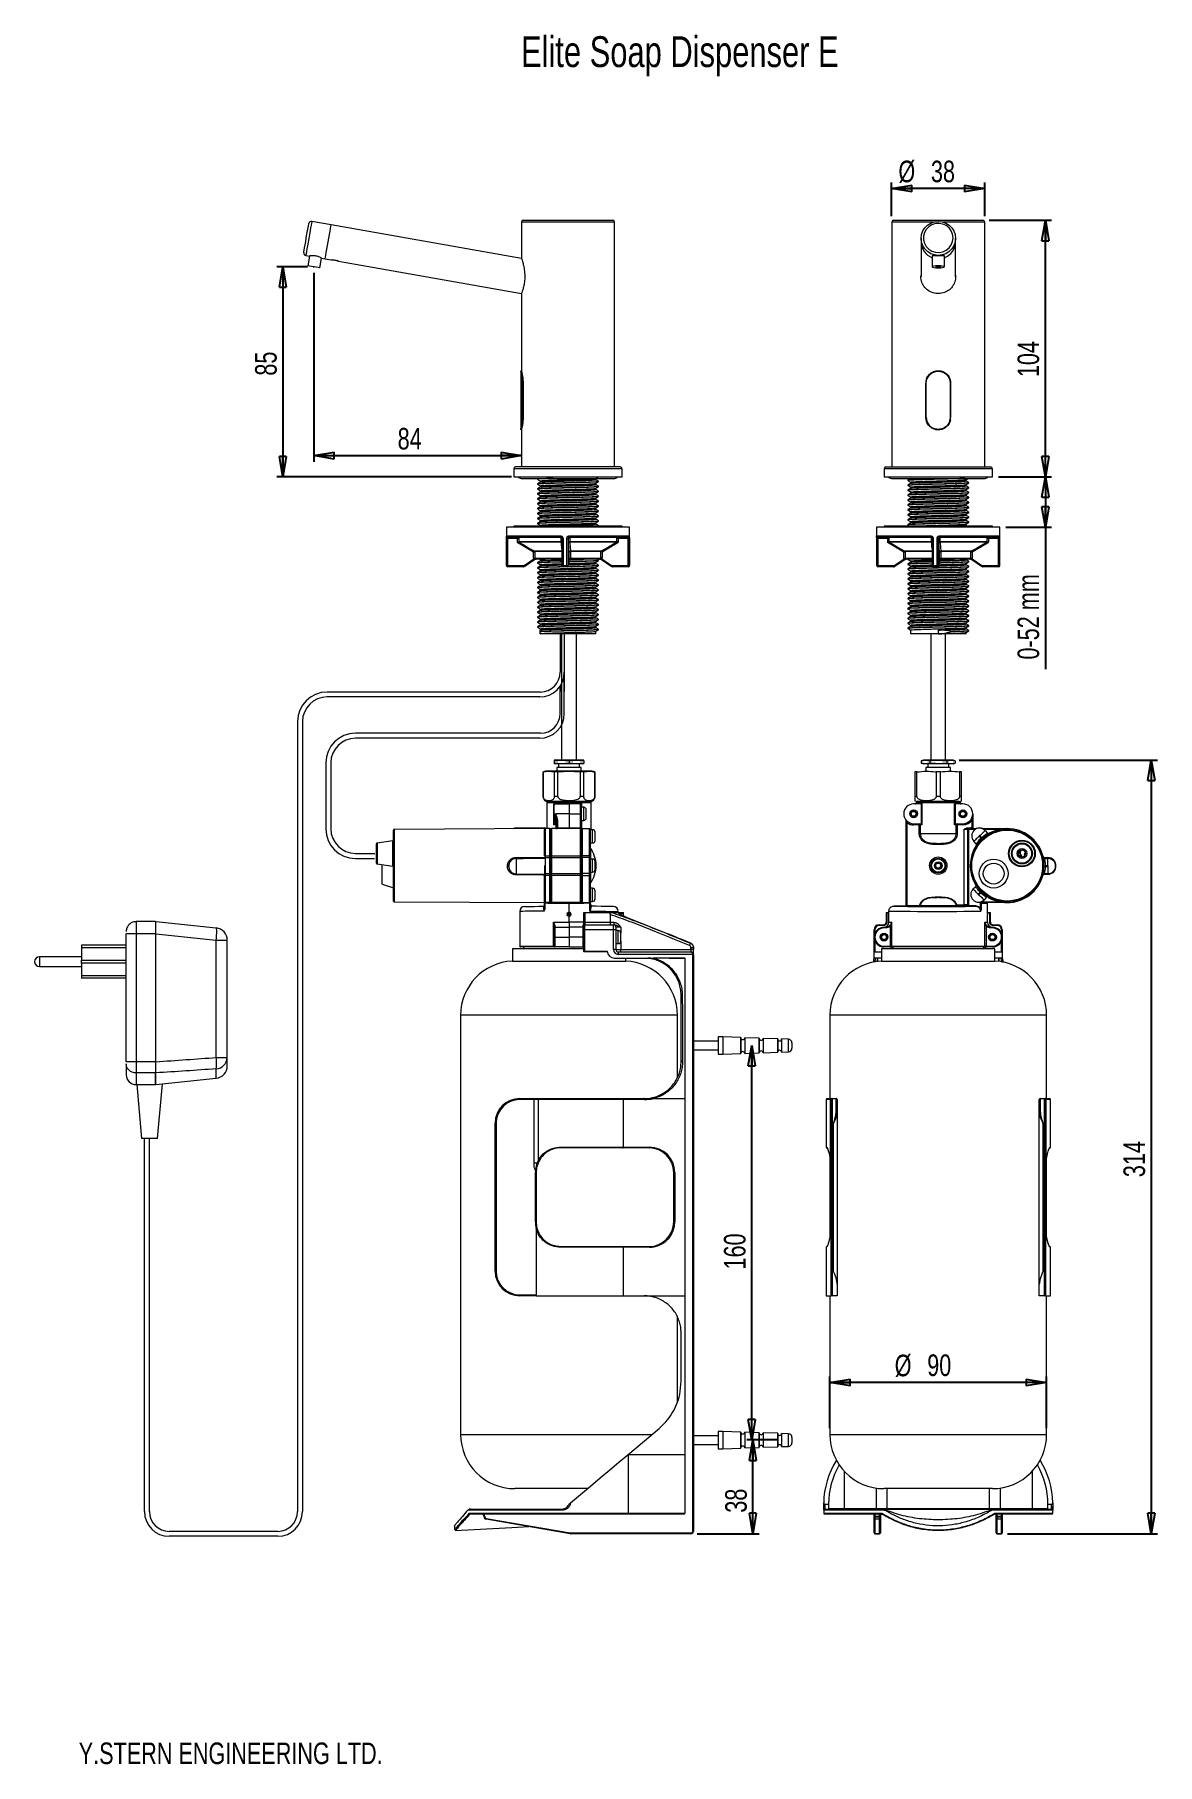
# Model space of a CAD drawing. Header units: millimetres. Extents: x 62 to 974, y 33 to 1436.
import ezdxf

# ---------------------------------------------------------------- set-up
doc = ezdxf.new("R2010")
doc.units = ezdxf.units.MM
doc.header["$LTSCALE"] = 5
doc.header["$PDSIZE"] = -1
doc.layers.add('LEVEL0', color=179, linetype='Continuous')
doc.styles.add('SLDTEXTSTYLE0', font='TXT', dxfattribs={"width": 0.75})
doc.dimstyles.new('SLDDIMSTYLE0', dxfattribs={"dimtxt": 17.5, "dimasz": 16.51, "dimexe": 0, "dimexo": 0.0625, "dimgap": 4.375, "dimtad": 1, "dimdec": 0, "dimlfac": 0.5, "dimrnd": 1e-09, "dimzin": 12, "dimdsep": 46, "dimtxsty": 'SLDTEXTSTYLE0', "dimblk1": 'CLOSED', "dimblk2": 'CLOSED', "dimsah": 1, "dimcen": 0.09, "dimadec": 0, "dimazin": 3, "dimtfac": 1, "dimtdec": 0, "dimtofl": 0, "dimtmove": 0, "dimatfit": 3, "dimldrblk": 'CLOSED', "dimfxl": 0, "dimfrac": 2, "dimtolj": 1, "dimtzin": 12, "dimarcsym": 0})
doc.dimstyles.new('SLDDIMSTYLE1', dxfattribs={"dimtxt": 17.5, "dimasz": 16.51, "dimexe": 0, "dimexo": 0.0625, "dimgap": 4.375, "dimtad": 1, "dimdec": 0, "dimlfac": 0.5, "dimrnd": 1e-09, "dimzin": 12, "dimdsep": 46, "dimtxsty": 'SLDTEXTSTYLE0', "dimblk1": 'CLOSED', "dimblk2": 'CLOSED', "dimsah": 1, "dimcen": 0.09, "dimadec": 0, "dimazin": 3, "dimtfac": 1, "dimtofl": 0, "dimtmove": 0, "dimatfit": 3, "dimldrblk": 'CLOSED', "dimfxl": 0, "dimfrac": 2, "dimtolj": 1, "dimtzin": 12, "dimarcsym": 0})
doc.dimstyles.new('SLDDIMSTYLE2', dxfattribs={"dimtxt": 17.5, "dimasz": 16.51, "dimexe": 0, "dimexo": 0.0625, "dimgap": 4.375, "dimtad": 1, "dimdec": 1, "dimlfac": 0.5, "dimrnd": 1e-09, "dimzin": 12, "dimdsep": 46, "dimtxsty": 'SLDTEXTSTYLE0', "dimblk1": 'CLOSED', "dimblk2": 'CLOSED', "dimsah": 1, "dimcen": 0.09, "dimadec": 0, "dimazin": 3, "dimtfac": 1, "dimtdec": 1, "dimtofl": 0, "dimtmove": 0, "dimatfit": 3, "dimldrblk": 'CLOSED', "dimfxl": 0, "dimfrac": 2, "dimtolj": 1, "dimtzin": 12, "dimarcsym": 0})

msp = doc.modelspace()

# ---------------------------------------------------------------- texts
at = {"layer": 'LEVEL0', "color": 7, "attachment_point": 3, "style": 'SLDTEXTSTYLE0'}
for s, insert, char_height in [('Elite Soap Dispenser E', (714.89, 1434.73), 25), ('Y.STERN ENGINEERING LTD.', (344.73, 50.58), 17.5)]:
    msp.add_mtext(s, dxfattribs=dict(at, insert=insert, char_height=char_height))

# ---------------------------------------------------------------- blocks, each defined once
blk = doc.blocks.new('_CLOSED')
at = {"color": 0, "linetype": 'ByBlock', "lineweight": -2}
for p, q in [((-1, 0.166667), (0, 0)), ((-1, 0.166667), (-1, -0.166667)), ((0, 0), (-1, -0.166667)), ((0, 0), (-1, 0))]:
    blk.add_line(p, q, dxfattribs=at)
blk = doc.blocks.new('_D')
at = {"layer": 'LEVEL0', "color": 7}
for p, q in [((288.8, 1242.7), (288.8, 1089.5)), ((288.8, 1094.5), (457.4, 1094.5))]:
    blk.add_line(p, q, dxfattribs=at)
at = {"layer": 'LEVEL0', "color": 7, "xscale": 16.51, "yscale": 16.51, "rotation": 180.0000000000004}
blk.add_blockref('_CLOSED', (288.8, 1094.5), dxfattribs=at)
at = {"layer": 'LEVEL0', "color": 7, "xscale": 16.51, "yscale": 16.51}
blk.add_blockref('_CLOSED', (457.4, 1094.5), dxfattribs=at)
at = {"layer": 'LEVEL0', "color": 7, "insert": (356.9, 1117), "char_height": 17.5, "attachment_point": 1, "style": 'SLDTEXTSTYLE0'}
blk.add_mtext('84', dxfattribs=at)
blk = doc.blocks.new('_D_1')
at = {"layer": 'LEVEL0', "color": 7}
for p, q in [((283.8, 1247.7), (258.7, 1247.7)), ((263.7, 1247.7), (263.7, 1077.4)), ((449.2, 1077.4), (258.7, 1077.4))]:
    blk.add_line(p, q, dxfattribs=at)
at = {"layer": 'LEVEL0', "color": 7, "xscale": 16.51, "yscale": 16.51}
for p, rotation in [((263.7, 1247.7), 90.0000000000004), ((263.7, 1077.4), 270.0000000000004)]:
    blk.add_blockref('_CLOSED', p, dxfattribs=dict(at, rotation=rotation))
at = {"layer": 'LEVEL0', "color": 7, "insert": (241.2, 1159.4), "char_height": 17.5, "attachment_point": 1, "rotation": 90, "style": 'SLDTEXTSTYLE0'}
blk.add_mtext('85', dxfattribs=at)
blk = doc.blocks.new('_D_2')
at = {"layer": 'LEVEL0', "color": 7}
for p, q in [((664.8, 296), (640.3, 296)), ((645.3, 220), (645.3, 296)), ((600, 220), (650.3, 220))]:
    blk.add_line(p, q, dxfattribs=at)
at = {"layer": 'LEVEL0', "color": 7, "xscale": 16.51, "yscale": 16.51}
for p, rotation in [((645.3, 296, 32.6), 90.0000000000004), ((645.3, 220, 32.6), 270.0000000000004)]:
    blk.add_blockref('_CLOSED', p, dxfattribs=dict(at, rotation=rotation))
at = {"layer": 'LEVEL0', "color": 7, "insert": (622.8, 237, 32.6), "char_height": 17.5, "attachment_point": 1, "rotation": 90, "style": 'SLDTEXTSTYLE0'}
blk.add_mtext('38', dxfattribs=at)
blk = doc.blocks.new('_D_3')
at = {"layer": 'LEVEL0', "color": 7}
blk.add_line((644.3, 296), (644.3, 616), dxfattribs=at)
at = {"layer": 'LEVEL0', "color": 7, "xscale": 16.51, "yscale": 16.51}
for p, rotation in [((644.3, 616, 32.6), 90.0000000000004), ((644.3, 296, 32.6), 270.0000000000004)]:
    blk.add_blockref('_CLOSED', p, dxfattribs=dict(at, rotation=rotation))
at = {"layer": 'LEVEL0', "color": 7, "insert": (621.8, 434.3, 32.6), "char_height": 17.5, "attachment_point": 1, "rotation": 90, "style": 'SLDTEXTSTYLE0'}
blk.add_mtext('160', dxfattribs=at)
blk = doc.blocks.new('_D_4')
at = {"layer": 'LEVEL0', "color": 7}
for p, q in [((707.7, 305.6), (707.7, 347.6)), ((883.7, 342.6), (707.7, 342.6)), ((883.7, 305.6), (883.7, 347.6))]:
    blk.add_line(p, q, dxfattribs=at)
at = {"layer": 'LEVEL0', "color": 7, "xscale": 16.51, "yscale": 16.51, "rotation": 180.0000000000003}
blk.add_blockref('_CLOSED', (707.7, 342.6, -12.2), dxfattribs=at)
at = {"layer": 'LEVEL0', "color": 7, "xscale": 16.51, "yscale": 16.51}
blk.add_blockref('_CLOSED', (883.7, 342.6, -12.2), dxfattribs=at)
at = {"layer": 'LEVEL0', "color": 7, "char_height": 17.5, "attachment_point": 1, "style": 'SLDTEXTSTYLE0'}
for s, insert in [('%%c', (760.4, 365.2)), ('90', (786.8, 365.4))]:
    blk.add_mtext(s, dxfattribs=dict(at, insert=insert))
blk = doc.blocks.new('_D_5')
at = {"layer": 'LEVEL0', "color": 7}
for p, q in [((757.9, 1288.9), (757.9, 1316.2)), ((833.5, 1311.2), (757.9, 1311.2)), ((833.5, 1288.9), (833.5, 1316.2))]:
    blk.add_line(p, q, dxfattribs=at)
at = {"layer": 'LEVEL0', "color": 7, "xscale": 16.51, "yscale": 16.51, "rotation": 180.0000000000004}
blk.add_blockref('_CLOSED', (757.9, 1311.2, -12.2), dxfattribs=at)
at = {"layer": 'LEVEL0', "color": 7, "xscale": 16.51, "yscale": 16.51}
blk.add_blockref('_CLOSED', (833.5, 1311.2, -12.2), dxfattribs=at)
at = {"layer": 'LEVEL0', "color": 7, "char_height": 17.5, "attachment_point": 1, "style": 'SLDTEXTSTYLE0'}
for s, insert in [('%%c', (763.4, 1333.8)), ('38', (789.8, 1333.8))]:
    blk.add_mtext(s, dxfattribs=dict(at, insert=insert))
blk = doc.blocks.new('_D_6')
at = {"layer": 'LEVEL0', "color": 7}
for p, q in [((837, 1285.4), (887.7, 1285.4)), ((882.7, 1077.4), (882.7, 1285.4)), ((844.7, 1077.4), (887.7, 1077.4))]:
    blk.add_line(p, q, dxfattribs=at)
at = {"layer": 'LEVEL0', "color": 7, "xscale": 16.51, "yscale": 16.51}
for p, rotation in [((882.7, 1285.4, -12.2), 90.0000000000004), ((882.7, 1077.4, -12.2), 270.0000000000004)]:
    blk.add_blockref('_CLOSED', p, dxfattribs=dict(at, rotation=rotation))
at = {"layer": 'LEVEL0', "color": 7, "insert": (860.1, 1158.2), "char_height": 17.5, "attachment_point": 1, "rotation": 90, "style": 'SLDTEXTSTYLE0'}
blk.add_mtext('104', dxfattribs=at)
blk = doc.blocks.new('_D_7')
at = {"layer": 'LEVEL0', "color": 7}
for p, q in [((844.7, 1077.4), (887.7, 1077.4)), ((882.7, 1077.4), (882.7, 1036.4)), ((850.7, 1036.4), (887.7, 1036.4)), ((882.7, 1036.4), (882.7, 921.2))]:
    blk.add_line(p, q, dxfattribs=at)
at = {"layer": 'LEVEL0', "color": 7, "xscale": 16.51, "yscale": 16.51}
for p, rotation in [((882.7, 1077.4, -12.2), 90.0000000000004), ((882.7, 1036.4, -12.2), 270.0000000000004)]:
    blk.add_blockref('_CLOSED', p, dxfattribs=dict(at, rotation=rotation))
at = {"layer": 'LEVEL0', "color": 7, "insert": (860.1, 929.1), "char_height": 17.5, "attachment_point": 1, "rotation": 90, "style": 'SLDTEXTSTYLE0'}
blk.add_mtext('0-52 mm', dxfattribs=at)
blk = doc.blocks.new('_D_8')
at = {"layer": 'LEVEL0', "color": 7}
for p, q in [((812.7, 847.6), (973.7, 847.6)), ((968.7, 847.6), (968.7, 220)), ((852.1, 220), (973.7, 220))]:
    blk.add_line(p, q, dxfattribs=at)
at = {"layer": 'LEVEL0', "color": 7, "xscale": 16.51, "yscale": 16.51}
for p, rotation in [((968.7, 847.6, -12.2), 90.0000000000004), ((968.7, 220, -12.2), 270.0000000000004)]:
    blk.add_blockref('_CLOSED', p, dxfattribs=dict(at, rotation=rotation))
at = {"layer": 'LEVEL0', "color": 7, "insert": (946.1, 509.2, -12.2), "char_height": 17.5, "attachment_point": 1, "rotation": 90, "style": 'SLDTEXTSTYLE0'}
blk.add_mtext('314', dxfattribs=at)

# ---------------------------------------------------------------- dimensions: what is measured, and where the dimension line sits
at = {"layer": 'LEVEL0', "color": 7}
for base, p1, p2, text, picture, middle in [((757.95, 1311.2), (833.55, 1283.91), (757.95, 1283.91), '%%c<>', '_D_5', (789.55, 1311.2)), ((707.75, 342.61), (883.75, 300.55), (707.75, 300.55), '%%c90', '_D_4', (786.5, 342.61))]:
    dim = msp.add_linear_dim(base=base, p1=p1, p2=p2, text=text, dimstyle='SLDDIMSTYLE0', dxfattribs=at)
    dim.commit()
    dim.dimension.update_dxf_attribs({"geometry": picture, "text_midpoint": middle, "dimtype": 160})
for base, p1, p2, dimstyle, picture, middle in [((882.69, 1285.41), (839.75, 1077.41), (832.05, 1285.41), 'SLDDIMSTYLE0', '_D_6', (882.69, 1177.64)), ((263.72, 1077.41), (288.79, 1247.7), (454.17, 1077.41), 'SLDDIMSTYLE0', '_D_1', (263.72, 1172.36)), ((968.68, 219.98), (807.75, 847.55), (847.15, 219.98), 'SLDDIMSTYLE0', '_D_8', (968.68, 535.7)), ((644.34, 615.95), (664.01, 295.95), (664.01, 615.95), 'SLDDIMSTYLE1', '_D_3', (644.34, 460.78)), ((645.33, 295.95), (595.01, 219.95), (664.01, 295.95), 'SLDDIMSTYLE0', '_D_2', (645.33, 257.05))]:
    dim = msp.add_linear_dim(base=base, p1=p1, p2=p2, angle=90, dimstyle=dimstyle, dxfattribs=at)
    dim.commit()
    dim.dimension.update_dxf_attribs({"geometry": picture, "text_midpoint": middle, "dimtype": 160})
dim = msp.add_linear_dim(base=(457.37, 1094.48), p1=(288.79, 1247.7), p2=(457.37, 1085.41), dimstyle='SLDDIMSTYLE0', dxfattribs=at)
dim.commit()
dim.dimension.update_dxf_attribs({"geometry": '_D', "text_midpoint": (369.84, 1094.48), "dimtype": 160})
dim = msp.add_linear_dim(base=(882.69, 1036.41), p1=(839.75, 1077.41), p2=(845.75, 1036.41), angle=90, text='0-52 mm', dimstyle='SLDDIMSTYLE2', dxfattribs=at)
dim.commit()
dim.dimension.update_dxf_attribs({"geometry": '_D_7', "text_midpoint": (882.69, 977.47), "dimtype": 160})

# ---------------------------------------------------------------- linework, layer by layer
at = {"color": 7, "linetype": 'Continuous', "lineweight": 15}
for p, q in [((302.92, 1281.77), (287.17, 1284.54)), ((457.37, 1254.53), (302.92, 1281.77)), ((457.37, 1283.91), (457.37, 1254.64)), ((458.87, 1285.41), (495.17, 1285.41)), ((495.17, 1285.41), (531.47, 1285.41)), ((532.97, 1085.41), (532.97, 1283.91)), ((757.95, 1283.91), (757.95, 1085.41)), ((759.45, 1285.41), (832.05, 1285.41)), ((833.55, 1085.41), (833.55, 1283.91)), ((781.75, 1270.76), (781.75, 1267.98)), ((781.75, 1267.98), (781.75, 1239.84)), ((809.75, 1267.98), (809.75, 1270.76)), ((809.75, 1239.57), (809.75, 1267.98)), ((282.3, 1256.97), (285.26, 1256.45)), ((285.26, 1256.45), (283.87, 1248.57)), ((293.72, 1246.83), (295.11, 1254.71)), ((295.11, 1254.71), (298.06, 1254.19)), ((298.06, 1254.19), (302.99, 1253.32)), ((308.86, 1252.29), (457.37, 1226.1)), ((790.75, 1256.49), (790.75, 1247.7)), ((800.75, 1247.7), (800.75, 1256.49)), ((781.65, 1239.15), (781.75, 1240.8)), ((794.59, 1248.05), (793.44, 1247.7)), ((793.44, 1247.7), (794.59, 1247.36)), ((796.9, 1248.05), (794.59, 1248.05)), ((794.59, 1248.05), (794.59, 1247.36)), ((794.59, 1247.36), (796.9, 1247.36)), ((798.06, 1247.7), (796.9, 1248.05)), ((796.9, 1248.05), (796.9, 1247.36)), ((796.9, 1247.36), (798.06, 1247.7)), ((809.75, 1240.8), (809.85, 1239.15)), ((457.37, 1226.1), (457.37, 1163.41)), ((456.77, 1163.05), (456.77, 1115.77)), ((457.37, 1163.41), (457.11, 1163.41)), ((458.71, 1153.41), (458.71, 1125.41)), ((785.91, 1155.2), (785.75, 1153.41)), ((785.75, 1125.41), (785.75, 1153.41)), ((790.53, 1161.89), (792.6, 1162.78)), ((797.08, 1163.27), (797.86, 1163.06)), ((802.93, 1160.22), (805.24, 1156.25)), ((805.24, 1156.25), (805.66, 1153.41)), ((805.32, 1156.29), (805.75, 1153.41)), ((805.75, 1153.41), (805.75, 1125.41)), ((786.18, 1122.51), (785.75, 1125.41)), ((785.84, 1125.41), (786.26, 1122.55)), ((786.38, 1122.35), (786.22, 1122.86)), ((805.56, 1123.47), (805.75, 1125.41)), ((456.77, 1115.82), (456.81, 1116.05)), ((457.11, 1115.41), (457.37, 1115.41)), ((457.37, 1115.41), (457.37, 1085.41)), ((786.26, 1122.55), (788.57, 1118.59)), ((802.89, 1118.41), (802.87, 1118.41)), ((451.17, 1083.91), (451.17, 1077.41)), ((537.67, 1085.41), (452.67, 1085.41)), ((539.17, 1077.41), (539.17, 1083.91)), ((751.75, 1083.91), (751.75, 1077.41)), ((753.25, 1085.41), (838.25, 1085.41)), ((839.75, 1077.41), (839.75, 1083.91)), ((451.17, 1077.41), (539.17, 1077.41)), ((457.17, 1076.01), (533.17, 1076.01)), ((470.35, 1075.69), (470.35, 1075.33)), ((470.35, 1071.69), (470.35, 1071.33)), ((470.35, 1067.69), (470.35, 1067.33)), ((470.88, 1076.01), (470.37, 1075.71)), ((472.64, 1074.01), (472.64, 1073.02)), ((472.64, 1070.01), (472.64, 1069.02)), ((517.7, 1075.01), (517.7, 1076)), ((517.7, 1071.01), (517.7, 1072)), ((517.7, 1067.01), (517.7, 1068)), ((519.99, 1073.33), (519.99, 1073.69)), ((519.99, 1069.33), (519.99, 1069.69)), ((751.75, 1077.41), (795.75, 1077.41)), ((757.75, 1076.01), (833.75, 1076.01)), ((770.93, 1074.69), (770.93, 1074.33)), ((770.93, 1070.69), (770.93, 1070.33)), ((770.93, 1066.69), (770.93, 1066.33)), ((773.22, 1073.01), (773.22, 1072.03)), ((773.22, 1069.01), (773.22, 1068.03)), ((795.75, 1077.41), (839.75, 1077.41)), ((818.28, 1074.01), (818.28, 1074.99)), ((818.28, 1070.01), (818.28, 1070.99)), ((818.28, 1066.01), (818.28, 1066.99)), ((820.57, 1072.33), (820.57, 1072.69)), ((820.57, 1068.33), (820.57, 1068.69)), ((470.35, 1063.69), (470.35, 1063.33)), ((470.35, 1059.69), (470.35, 1059.33)), ((470.35, 1055.69), (470.35, 1055.33)), ((472.64, 1066.01), (472.64, 1065.02)), ((472.64, 1062.01), (472.64, 1061.02)), ((472.64, 1058.01), (472.64, 1057.02)), ((472.64, 1054.01), (472.64, 1053.02)), ((517.7, 1063.01), (517.7, 1064)), ((517.7, 1059.01), (517.7, 1060)), ((517.7, 1055.01), (517.7, 1056)), ((519.99, 1065.33), (519.99, 1065.69)), ((519.99, 1061.33), (519.99, 1061.69)), ((519.99, 1057.33), (519.99, 1057.69)), ((519.99, 1053.33), (519.99, 1053.69)), ((770.93, 1062.69), (770.93, 1062.33)), ((770.93, 1058.69), (770.93, 1058.33)), ((770.93, 1054.69), (770.93, 1054.33)), ((773.22, 1065.01), (773.22, 1064.03)), ((773.22, 1061.01), (773.22, 1060.03)), ((773.22, 1057.01), (773.22, 1056.03)), ((773.22, 1053.01), (773.22, 1052.03)), ((818.28, 1062.01), (818.28, 1062.99)), ((818.28, 1058.01), (818.28, 1058.99)), ((818.28, 1054.01), (818.28, 1054.99)), ((820.57, 1064.33), (820.57, 1064.69)), ((820.57, 1060.33), (820.57, 1060.69)), ((820.57, 1056.33), (820.57, 1056.69)), ((820.57, 1052.33), (820.57, 1052.69)), ((470.35, 1051.69), (470.35, 1051.33)), ((470.35, 1047.69), (470.35, 1047.33)), ((470.35, 1043.69), (470.35, 1043.33)), ((470.35, 1039.69), (470.35, 1039.33)), ((472.64, 1050.01), (472.64, 1049.02)), ((472.64, 1046.01), (472.64, 1045.02)), ((472.64, 1042.01), (472.64, 1041.02)), ((517.7, 1051.01), (517.7, 1052)), ((517.7, 1047.01), (517.7, 1048)), ((517.7, 1043.01), (517.7, 1044)), ((517.7, 1039.01), (517.7, 1040)), ((519.99, 1049.33), (519.99, 1049.69)), ((519.99, 1045.33), (519.99, 1045.69)), ((519.99, 1041.33), (519.99, 1041.69)), ((770.93, 1050.69), (770.93, 1050.33)), ((770.93, 1046.69), (770.93, 1046.33)), ((770.93, 1042.69), (770.93, 1042.33)), ((770.93, 1038.69), (770.93, 1038.33)), ((773.22, 1049.01), (773.22, 1048.03)), ((773.22, 1045.01), (773.22, 1044.03)), ((773.22, 1041.01), (773.22, 1040.03)), ((818.28, 1050.01), (818.28, 1050.99)), ((818.28, 1046.01), (818.28, 1046.99)), ((818.28, 1042.01), (818.28, 1042.99)), ((818.28, 1038.01), (818.28, 1038.99)), ((820.57, 1048.33), (820.57, 1048.69)), ((820.57, 1044.33), (820.57, 1044.69)), ((820.57, 1040.33), (820.57, 1040.69)), ((445.17, 1036.41), (445.17, 1029.11)), ((545.17, 1036.41), (445.17, 1036.41)), ((445.18, 1005.41), (445.18, 1027.41)), ((489.23, 1028.41), (446.18, 1028.41)), ((451.17, 1037.41), (451.17, 1036.41)), ((470.94, 1037.41), (451.17, 1037.41)), ((539.17, 1037.41), (470.94, 1037.41)), ((472.64, 1038.01), (472.64, 1037.41)), ((490.22, 1027.41), (490.22, 1005.41)), ((543.81, 1028.41), (496.22, 1028.41)), ((519.99, 1037.41), (519.99, 1037.69)), ((539.17, 1036.41), (539.17, 1037.41)), ((545.16, 1005.41), (545.16, 1027.41)), ((545.17, 1029.11), (545.17, 1036.41)), ((745.75, 1036.41), (745.75, 1029.11)), ((845.75, 1036.41), (745.75, 1036.41)), ((745.76, 1005.41), (745.76, 1027.41)), ((789.81, 1028.41), (746.76, 1028.41)), ((751.75, 1037.41), (751.75, 1036.41)), ((832.47, 1037.41), (751.75, 1037.41)), ((790.8, 1027.41), (790.8, 1005.41)), ((844.39, 1028.41), (796.8, 1028.41)), ((819.35, 1037.41), (818.28, 1038.03)), ((839.75, 1037.41), (832.47, 1037.41)), ((839.75, 1036.41), (839.75, 1037.41)), ((845.74, 1005.41), (845.74, 1027.41)), ((845.75, 1029.11), (845.75, 1036.41)), ((490.38, 1010.41), (469.26, 1010.41)), ((471.92, 1010.41), (472.64, 1010)), ((495.88, 1005.37), (496.28, 1010.65)), ((496.27, 1011.41), (496.27, 1016.33)), ((534.59, 1024.3), (496.64, 1024.3)), ((520.72, 1010.41), (497.37, 1010.41)), ((790.96, 1010.41), (769.84, 1010.41)), ((770.93, 1010.41), (770.93, 1010.33)), ((796.46, 1005.37), (796.86, 1010.65)), ((796.85, 1011.41), (796.85, 1016.33)), ((835.17, 1024.3), (797.22, 1024.3)), ((821.3, 1010.41), (797.95, 1010.41)), ((818.28, 1010.01), (818.28, 1010.41)), ((458.96, 1004.41), (446.18, 1004.41)), ((459.11, 1004.41), (458.96, 1004.41)), ((459.11, 1004.41), (459.22, 1004.43)), ((459.22, 1004.43), (459.26, 1004.44)), ((460.06, 1004.91), (467.98, 1010.2)), ((460.06, 1004.91), (460.06, 1004.91)), ((467.98, 1010.2), (468.05, 1010.24)), ((470.35, 1007.69), (470.35, 1007.33)), ((470.35, 1003.69), (470.35, 1003.33)), ((470.35, 999.69), (470.35, 999.33)), ((472.64, 1010.01), (472.64, 1009.02)), ((472.64, 1006.01), (472.64, 1005.02)), ((472.64, 1002.01), (472.64, 1001.02)), ((472.64, 998.01), (472.64, 997.02)), ((494.21, 1004.41), (491.22, 1004.41)), ((494.85, 1004.41), (494.21, 1004.41)), ((495.88, 1005.41), (495.88, 1005.37)), ((517.7, 1007.01), (517.7, 1008)), ((517.7, 1003.01), (517.7, 1004)), ((517.7, 999.01), (517.7, 1000)), ((519.99, 1009.33), (519.99, 1009.69)), ((519.99, 1005.33), (519.99, 1005.69)), ((519.99, 1001.33), (519.99, 1001.69)), ((519.99, 997.33), (519.99, 997.69)), ((522.29, 1010.24), (522.34, 1010.21)), ((522.34, 1010.21), (522.38, 1010.18)), ((522.35, 1010.2), (530.28, 1004.91)), ((530.28, 1004.91), (530.28, 1004.91)), ((531.08, 1004.43), (531.23, 1004.41)), ((544.01, 1004.41), (531.23, 1004.41)), ((544.16, 1004.41), (544.01, 1004.41)), ((759.54, 1004.41), (746.76, 1004.41)), ((759.69, 1004.41), (759.54, 1004.41)), ((759.69, 1004.41), (759.84, 1004.44)), ((760.64, 1004.91), (768.56, 1010.2)), ((760.64, 1004.91), (760.64, 1004.91)), ((768.56, 1010.2), (768.63, 1010.24)), ((770.93, 1006.69), (770.93, 1006.33)), ((770.93, 1002.69), (770.93, 1002.33)), ((770.93, 998.69), (770.93, 998.33)), ((773.22, 1009.01), (773.22, 1008.03)), ((773.22, 1005.01), (773.22, 1004.03)), ((773.22, 1001.01), (773.22, 1000.03)), ((773.22, 997.01), (773.22, 996.03)), ((794.79, 1004.41), (791.8, 1004.41)), ((795.43, 1004.41), (794.79, 1004.41)), ((796.46, 1005.37), (796.46, 1005.41)), ((818.28, 1006.01), (818.28, 1006.99)), ((818.28, 1002.01), (818.28, 1002.99)), ((818.28, 998.01), (818.28, 998.99)), ((820.57, 1008.33), (820.57, 1008.69)), ((820.57, 1004.33), (820.57, 1004.69)), ((820.57, 1000.33), (820.57, 1000.69)), ((820.57, 996.33), (820.57, 996.69)), ((822.87, 1010.24), (822.92, 1010.21)), ((822.92, 1010.21), (822.96, 1010.18)), ((822.93, 1010.2), (830.86, 1004.91)), ((830.86, 1004.91), (830.86, 1004.91)), ((831.66, 1004.43), (831.81, 1004.41)), ((844.59, 1004.41), (831.81, 1004.41)), ((844.74, 1004.41), (844.59, 1004.41)), ((470.35, 995.69), (470.35, 995.33)), ((470.35, 991.69), (470.35, 991.33)), ((470.35, 987.69), (470.35, 987.33)), ((470.35, 983.69), (470.35, 983.33)), ((472.64, 994.01), (472.64, 993.02)), ((472.64, 990.01), (472.64, 989.02)), ((472.64, 986.01), (472.64, 985.02)), ((517.7, 995.01), (517.7, 996)), ((517.7, 991.01), (517.7, 992)), ((517.7, 987.01), (517.7, 988)), ((517.7, 983.01), (517.7, 984)), ((519.99, 993.33), (519.99, 993.69)), ((519.99, 989.33), (519.99, 989.69)), ((519.99, 985.33), (519.99, 985.69)), ((770.93, 994.69), (770.93, 994.33)), ((770.93, 990.69), (770.93, 990.33)), ((770.93, 986.69), (770.93, 986.33)), ((770.93, 982.69), (770.93, 982.33)), ((773.22, 993.01), (773.22, 992.03)), ((773.22, 989.01), (773.22, 988.03)), ((773.22, 985.01), (773.22, 984.03)), ((818.28, 994.01), (818.28, 994.99)), ((818.28, 990.01), (818.28, 990.99)), ((818.28, 986.01), (818.28, 986.99)), ((818.28, 982.01), (818.28, 982.99)), ((820.57, 992.33), (820.57, 992.69)), ((820.57, 988.33), (820.57, 988.69)), ((820.57, 984.33), (820.57, 984.69)), ((470.35, 979.69), (470.35, 979.33)), ((470.35, 975.69), (470.35, 975.33)), ((470.35, 971.69), (470.35, 971.33)), ((472.64, 982.01), (472.64, 981.02)), ((472.64, 978.01), (472.64, 977.02)), ((472.64, 974.01), (472.64, 973.02)), ((472.64, 970.01), (472.64, 969.02)), ((517.7, 979.01), (517.7, 980)), ((517.7, 975.01), (517.7, 976)), ((517.7, 971.01), (517.7, 972)), ((519.99, 981.33), (519.99, 981.69)), ((519.99, 977.33), (519.99, 977.69)), ((519.99, 973.33), (519.99, 973.69)), ((519.99, 969.33), (519.99, 969.69)), ((770.93, 978.69), (770.93, 978.33)), ((770.93, 974.69), (770.93, 974.33)), ((770.93, 970.69), (770.93, 970.33)), ((773.22, 981.01), (773.22, 980.03)), ((773.22, 977.01), (773.22, 976.03)), ((773.22, 973.01), (773.22, 972.03)), ((773.22, 969.01), (773.22, 968.03)), ((818.28, 978.01), (818.28, 978.99)), ((818.28, 974.01), (818.28, 974.99)), ((818.28, 970.01), (818.28, 970.99)), ((820.57, 980.33), (820.57, 980.69)), ((820.57, 976.33), (820.57, 976.69)), ((820.57, 972.33), (820.57, 972.69)), ((820.57, 968.33), (820.57, 968.69)), ((470.35, 967.69), (470.35, 967.33)), ((470.35, 963.69), (470.35, 963.33)), ((470.35, 959.69), (470.35, 959.33)), ((470.35, 955.69), (470.35, 955.33)), ((472.64, 966.01), (472.64, 965.02)), ((472.64, 962.01), (472.64, 961.02)), ((472.64, 958.01), (472.64, 957.02)), ((517.7, 967.01), (517.7, 968)), ((517.7, 963.01), (517.7, 964)), ((517.7, 959.01), (517.7, 960)), ((517.7, 955.01), (517.7, 956)), ((519.99, 965.33), (519.99, 965.69)), ((519.99, 961.33), (519.99, 961.69)), ((519.99, 957.33), (519.99, 957.69)), ((770.93, 966.69), (770.93, 966.33)), ((770.93, 962.69), (770.93, 962.33)), ((770.93, 958.69), (770.93, 958.33)), ((770.93, 954.69), (770.93, 954.33)), ((773.22, 965.01), (773.22, 964.03)), ((773.22, 961.01), (773.22, 960.03)), ((773.22, 957.01), (773.22, 956.03)), ((818.28, 966.01), (818.28, 966.99)), ((818.28, 962.01), (818.28, 962.99)), ((818.28, 958.01), (818.28, 958.99)), ((818.28, 954.01), (818.28, 954.99)), ((820.57, 964.33), (820.57, 964.69)), ((820.57, 960.33), (820.57, 960.69)), ((820.57, 956.33), (820.57, 956.69)), ((472.64, 954.01), (472.64, 953.01)), ((472.64, 951.96), (472.64, 951.61)), ((517.7, 950.01), (472.64, 950.01)), ((490.01, 950.01), (490.01, 847.55)), ((502.01, 847.55), (502.01, 950.01)), ((517.7, 950.01), (517.7, 952)), ((519.99, 953.33), (519.99, 953.69)), ((773.22, 953.01), (773.22, 950.01)), ((795.75, 950.01), (773.22, 950.01)), ((789.75, 950.01), (789.75, 847.55)), ((818.28, 950.01), (795.75, 950.01)), ((801.75, 847.55), (801.75, 950.01)), ((806.16, 951.96), (806.16, 951.61)), ((818.28, 950.01), (818.28, 950.99)), ((820.57, 952.33), (820.57, 952.69)), ((484.01, 847.06), (490.01, 847.55)), ((484.01, 847.55), (484.01, 847.06)), ((490.01, 847.55), (484.01, 847.55)), ((484.01, 847.06), (484.01, 845.05)), ((490.01, 844.55), (484.01, 845.05)), ((484.01, 845.05), (484.01, 844.55)), ((490.01, 844.55), (484.01, 844.55)), ((487.51, 844.55), (487.51, 841.55)), ((490.01, 847.55), (496.01, 847.06)), ((502.01, 847.55), (490.01, 847.55)), ((496.01, 845.05), (490.01, 844.55)), ((502.01, 844.55), (490.01, 844.55)), ((496.01, 847.06), (502.01, 847.55)), ((496.01, 847.06), (496.01, 845.05)), ((502.01, 844.55), (496.01, 845.05)), ((502.01, 847.55), (508.01, 847.06)), ((508.01, 847.55), (502.01, 847.55)), ((508.01, 845.05), (502.01, 844.55)), ((508.01, 844.55), (502.01, 844.55)), ((504.51, 841.55), (504.51, 844.55)), ((508.01, 847.06), (508.01, 847.55)), ((508.01, 847.06), (508.01, 845.05)), ((508.01, 844.55), (508.01, 845.05)), ((783.75, 847.55), (781.89, 847.06)), ((781.89, 847.06), (785.36, 847.55)), ((781.89, 847.06), (781.89, 845.05)), ((781.89, 845.05), (783.75, 844.55)), ((785.36, 844.55), (781.89, 845.05)), ((785.36, 847.55), (783.75, 847.55)), ((785.36, 844.55), (783.75, 844.55)), ((785.36, 847.55), (788.82, 847.06)), ((795.75, 847.55), (785.36, 847.55)), ((788.82, 845.05), (785.36, 844.55)), ((795.75, 844.55), (785.36, 844.55)), ((787.25, 844.55), (787.25, 841.55)), ((788.82, 847.06), (788.82, 845.05)), ((795.75, 847.55), (802.68, 847.06)), ((806.14, 847.55), (795.75, 847.55)), ((802.68, 845.05), (795.75, 844.55)), ((806.14, 844.55), (795.75, 844.55)), ((802.68, 847.06), (806.14, 847.55)), ((802.68, 847.06), (802.68, 845.05)), ((806.14, 844.55), (802.68, 845.05)), ((804.25, 841.55), (804.25, 844.55)), ((806.14, 847.55), (809.6, 847.06)), ((807.75, 847.55), (806.14, 847.55)), ((809.6, 845.05), (806.14, 844.55)), ((807.75, 844.55), (806.14, 844.55)), ((809.6, 847.06), (807.75, 847.55)), ((807.75, 844.55), (809.6, 845.05)), ((809.6, 847.06), (809.6, 845.05)), ((477.21, 838.55), (475.01, 837.96)), ((475.01, 837.96), (475.01, 817.95)), ((475.08, 837.96), (475.01, 837.96)), ((475.08, 817.95), (475.08, 837.96)), ((486.61, 838.55), (477.21, 838.55)), ((487.07, 837.96), (484.03, 837.96)), ((484.03, 837.96), (484.03, 817.95)), ((486.01, 841.55), (486.01, 838.55)), ((506.01, 841.55), (486.01, 841.55)), ((514.81, 838.55), (486.61, 838.55)), ((487.07, 817.95), (487.07, 837.96)), ((504.96, 837.96), (504.96, 817.95)), ((507.99, 837.96), (504.96, 837.96)), ((506.01, 838.55), (506.01, 841.55)), ((507.99, 817.95), (507.99, 837.96)), ((517.01, 837.96), (514.81, 838.55)), ((517.01, 837.96), (516.94, 837.96)), ((516.94, 837.96), (516.94, 817.95)), ((517.01, 817.95), (517.01, 837.96)), ((776.75, 837.96), (776.75, 817.95)), ((778.5, 837.96), (776.75, 837.96)), ((778.5, 817.95), (778.5, 837.96)), ((785.75, 841.55), (785.75, 838.49)), ((805.75, 841.55), (785.75, 841.55)), ((793.99, 837.96), (793.99, 817.95)), ((797.5, 837.96), (793.99, 837.96)), ((797.5, 817.95), (797.5, 837.96)), ((805.75, 838.46), (805.75, 841.55)), ((812.99, 837.96), (812.99, 817.95)), ((814.75, 837.96), (812.99, 837.96)), ((814.75, 817.95), (814.75, 837.96)), ((487.51, 813.95), (479.01, 813.95)), ((479.01, 813.95), (496.01, 813.95)), ((513.01, 813.95), (487.51, 813.95)), ((496.01, 813.95), (513.01, 813.95)), ((496.01, 812.95), (496.01, 813.95)), ((810.47, 813.95), (778.75, 813.95)), ((778.75, 813.95), (812.75, 813.95)), ((812.75, 813.95), (810.47, 813.95)), ((478.01, 812.95), (478.01, 791.95)), ((483.82, 811.95), (484.01, 811.95)), ((484.01, 795.95), (484.01, 811.95)), ((484.01, 811.95), (496.01, 811.95)), ((496.01, 812.95), (496.01, 812.55)), ((496.01, 811.95), (496.01, 812.55)), ((496.01, 811.95), (496.01, 803.95)), ((505.41, 811.95), (496.01, 811.95)), ((496.01, 803.95), (496.01, 792.55)), ((506.01, 811.35), (506.01, 803.95)), ((508.01, 809.25), (506.01, 809.25)), ((506.01, 803.95), (506.01, 792.9)), ((510.01, 800.65), (510.01, 807.25)), ((514.01, 790.99), (514.01, 812.95)), ((781.54, 811.95), (775.75, 811.95)), ((777.75, 812.95), (777.75, 812.55)), ((808.99, 811.95), (809.43, 811.95)), ((815.75, 811.95), (809.43, 811.95)), ((813.75, 812.95), (813.75, 812.55)), ((813.75, 812.95), (813.75, 811.95)), ((353.44, 761.52), (353.44, 790.71)), ((476.44, 791.95), (354.04, 791.31)), ((476.44, 792.53), (452.99, 792.32)), ((476.01, 769.76), (476.01, 791.35)), ((476.52, 791.95), (476.44, 791.95)), ((476.61, 791.95), (476.52, 791.95)), ((480.41, 791.95), (476.61, 791.95)), ((480.41, 791.95), (480.81, 791.95)), ((480.81, 791.95), (481.81, 791.95)), ((481.01, 791.35), (481.01, 769.76)), ((481.21, 769.76), (481.21, 791.35)), ((505.41, 791.95), (481.81, 791.95)), ((484.01, 795.95), (485.01, 795.95)), ((486.01, 792.75), (486.01, 798.83)), ((486.01, 792.55), (486.01, 792.75)), ((496.01, 792.15), (486.61, 792.15)), ((496.01, 792.15), (496.01, 792.55)), ((506.16, 792.15), (496.01, 792.15)), ((496.01, 791.95), (496.01, 792.15)), ((505.41, 791.95), (506.41, 791.95)), ((506.01, 798.65), (508.01, 798.65)), ((506.01, 792.55), (506.01, 792.95)), ((506.01, 791.35), (506.01, 769.76)), ((506.4, 792), (506.17, 792.15)), ((506.21, 769.76), (506.21, 791.35)), ((506.41, 791.95), (506.81, 791.95)), ((506.81, 791.95), (512.61, 791.95)), ((513.21, 791.35), (513.21, 769.76)), ((515.21, 790.99), (513.21, 790.99)), ((517.21, 782.39), (517.21, 788.99)), ((769.75, 729.64), (769.75, 796.75)), ((775.75, 795.95), (781.02, 795.95)), ((810.48, 795.95), (815.75, 795.95)), ((819.43, 791.95), (820.35, 791.95)), ((819.75, 729.96), (819.75, 791.35)), ((820.35, 791.95), (826.51, 791.95)), ((823.35, 792.15), (822.95, 792.15)), ((823.75, 798.83), (823.75, 792.55)), ((831.85, 791.95), (851.75, 791.95)), ((833.77, 790.33), (835.82, 788.15)), ((339.64, 763.89), (339.64, 779.66)), ((352.93, 782.05), (340.16, 780.25)), ((513.21, 780.39), (515.21, 780.39)), ((826.64, 779.54), (824.59, 781.73)), ((863.85, 769), (861.46, 773.46)), ((861.7, 773.89), (861.97, 773.76)), ((861.83, 772.76), (862.05, 773.73)), ((863.95, 774.2), (864, 774.66)), ((866.49, 772.51), (866.05, 772.39)), ((866.18, 773.12), (866.42, 772.49)), ((340.16, 763.3), (352.93, 761.5)), ((344.44, 746.99), (344.44, 762.69)), ((353.44, 733.2), (353.44, 761.52)), ((447.04, 761.75), (447.04, 761.78)), ((447.04, 761.17), (447.04, 761.75)), ((476.01, 768.03), (476.01, 768.15)), ((476.61, 768.45), (480.41, 768.45)), ((481.01, 769.76), (481.01, 767.85)), ((481.01, 767.85), (481.01, 756.05)), ((481.21, 767.85), (481.21, 769.76)), ((481.21, 756.05), (481.21, 767.85)), ((481.81, 768.45), (505.41, 768.45)), ((506.01, 769.76), (506.01, 767.85)), ((506.01, 767.85), (506.01, 756.05)), ((506.21, 767.85), (506.21, 769.76)), ((506.21, 756.05), (506.21, 767.85)), ((512.61, 768.45), (506.81, 768.45)), ((513.21, 769.76), (513.21, 767.85)), ((513.21, 767.85), (513.21, 756.05)), ((515.21, 767.25), (513.21, 767.25)), ((517.21, 758.65), (517.21, 765.25)), ((861.62, 770.21), (861.3, 770.13)), ((863.42, 768.89), (863.47, 769.4)), ((865.89, 770.75), (866.31, 770.55)), ((881.84, 767.79), (884.84, 767.75)), ((882.6, 768.45), (884.75, 768.45)), ((344.44, 746.99), (353.44, 743.79)), ((452.99, 755.17), (476.44, 754.96)), ((476.01, 732.55), (476.01, 754.14)), ((477.03, 755.45), (480.41, 755.45)), ((481.01, 756.05), (481.01, 754.14)), ((481.01, 754.14), (481.01, 732.55)), ((481.21, 754.14), (481.21, 756.05)), ((481.21, 732.55), (481.21, 754.14)), ((481.81, 755.45), (505.41, 755.45)), ((506.01, 756.05), (506.01, 754.14)), ((506.01, 754.14), (506.01, 732.55)), ((506.21, 754.14), (506.21, 756.05)), ((506.21, 732.55), (506.21, 754.14)), ((512.61, 755.45), (506.81, 755.45)), ((513.21, 756.65), (515.21, 756.65)), ((513.21, 756.05), (513.21, 754.14)), ((513.21, 754.14), (513.21, 732.55)), ((824.01, 743), (826.13, 745.12)), ((884.65, 755.17), (881.65, 755.21)), ((881.72, 755.01), (884.65, 754.96)), ((354.04, 732.6), (476.44, 731.96)), ((476.01, 727.23), (476.01, 731.35)), ((476.44, 731.96), (476.52, 731.96)), ((476.61, 731.95), (476.52, 731.96)), ((480.41, 731.95), (476.61, 731.95)), ((478.26, 731.85), (478.27, 731.85)), ((479.61, 731.75), (496.01, 731.75)), ((480.81, 731.95), (480.41, 731.95)), ((481.81, 731.95), (480.81, 731.95)), ((505.41, 731.95), (481.81, 731.95)), ((496.01, 731.75), (496.01, 731.95)), ((496.01, 731.75), (507.61, 731.75)), ((496.01, 731.15), (496.01, 731.75)), ((496.01, 723.95), (496.01, 731.15)), ((506.41, 731.95), (505.41, 731.95)), ((506.81, 731.95), (506.41, 731.95)), ((506.81, 731.95), (512.61, 731.95)), ((515.21, 743.51), (513.21, 743.51)), ((513.21, 732.91), (515.21, 732.91)), ((513.21, 731.35), (513.21, 727.37)), ((517.21, 734.91), (517.21, 741.51)), ((810.8, 730.03), (816.75, 730.03)), ((816.75, 729.03), (816.75, 730.03)), ((851.75, 731.95), (831.41, 731.95)), ((831.88, 731.85), (831.89, 731.85)), ((831.89, 731.83), (831.92, 731.85)), ((831.89, 731.75), (835.15, 731.75)), ((835.04, 736.25), (832.93, 734.12)), ((835.75, 723.95), (835.75, 731.15)), ((144.56, 716.5), (143.74, 716.42)), ((160.36, 716.5), (144.56, 716.5)), ((160.56, 716.5), (209.61, 711.35)), ((160.56, 706.56), (160.56, 716.5)), ((456.01, 724.81), (456.01, 696.55)), ((494.61, 722.95), (494.61, 721.95)), ((495.61, 721.95), (494.61, 721.95)), ((496.01, 723.95), (495.61, 723.95)), ((496.01, 721.95), (495.61, 721.95)), ((495.61, 720.95), (496.01, 720.95)), ((496.01, 723.95), (496.41, 723.95)), ((496.01, 723.95), (496.01, 721.95)), ((496.01, 721.95), (496.41, 721.95)), ((496.41, 720.95), (496.01, 720.95)), ((496.01, 715.95), (496.01, 720.95)), ((496.01, 715.95), (496.01, 711.95)), ((496.41, 721.95), (497.41, 721.95)), ((497.41, 722.95), (497.41, 721.95)), ((508.01, 723.95), (508.3, 723.95)), ((508.01, 715.95), (508.01, 723.95)), ((508.3, 723.95), (535.62, 723.95)), ((508.78, 723.87), (530.62, 723.87)), ((529.37, 722.24), (529.37, 715.95)), ((535.62, 723.95), (537.09, 723.95)), ((536.01, 723.95), (536.01, 724.79)), ((537.09, 723.95), (540.01, 723.95)), ((540.21, 720.97), (540.21, 723.08)), ((543.57, 719.54), (543.56, 719.5)), ((753.41, 723.88), (753.41, 715.95)), ((753.5, 723.95), (754.01, 723.95)), ((754.01, 723.95), (755.75, 723.95)), ((755.75, 715.95), (755.75, 725.13)), ((755.75, 715.95), (755.75, 725.1)), ((769.75, 729.13), (759.75, 729.13)), ((769.75, 729.04), (769.75, 729.64)), ((816.75, 729.03), (810.62, 729.03)), ((835.72, 722.95), (835.72, 721.95)), ((835.75, 723.95), (837.49, 723.95)), ((835.75, 723.95), (835.75, 723.95)), ((835.75, 715.95), (835.75, 720.95)), ((835.75, 720.95), (835.75, 720.95)), ((837.49, 723.95), (838, 723.95)), ((838.09, 715.95), (838.09, 723.88)), ((136.56, 602.86), (136.56, 706.56)), ((160.36, 715.5), (160.56, 715.5)), ((160.36, 706.56), (160.36, 602.86)), ((160.56, 602.86), (160.56, 706.56)), ((484.01, 703.95), (484.01, 711.35)), ((484.01, 696.55), (484.01, 703.95)), ((484.61, 711.95), (496.01, 711.95)), ((507.41, 711.95), (496.01, 711.95)), ((496.01, 711.95), (496.01, 703.95)), ((496.01, 703.95), (496.01, 695.95)), ((508.01, 709.95), (508.01, 713.35)), ((508.01, 691.95), (508.01, 709.95)), ((508.61, 713.95), (532.01, 713.95)), ((532.01, 713.95), (532.35, 713.95)), ((534.01, 711.95), (534.01, 709.95)), ((534.01, 709.95), (534.01, 693.95)), ((536.01, 709.25), (534.01, 709.25)), ((538.01, 700.65), (538.01, 707.25)), ((743.75, 692.55), (743.75, 709.95)), ((747.75, 713.95), (751.3, 713.95)), ((751.75, 711.95), (753.25, 711.95)), ((838.25, 711.95), (839.75, 711.95)), ((840.2, 713.95), (843.75, 713.95)), ((847.75, 709.95), (847.75, 692.55)), ((100.16, 688), (66.16, 688)), ((136.56, 697.5), (100.16, 697.5)), ((100.16, 697.5), (100.16, 695.49)), ((100.16, 695.49), (100.16, 685.33)), ((218.56, 606.26), (218.56, 701.4)), ((450.01, 694.55), (450.01, 684.51)), ((508.01, 694.55), (450.01, 694.55)), ((483.52, 695.95), (456.61, 695.95)), ((459.01, 695.95), (459.01, 694.55)), ((484.61, 695.95), (483.52, 695.95)), ((496.01, 695.95), (484.61, 695.95)), ((496.01, 695.95), (507.41, 695.95)), ((508.01, 695.95), (507.41, 695.95)), ((527.01, 691.95), (508.01, 691.95)), ((534.01, 698.65), (536.01, 698.65)), ((536.01, 691.95), (595.01, 691.95)), ((597.01, 695.31), (597.01, 693.95)), ((597.01, 689.95), (597.01, 693.95)), ((597.01, 689.95), (597.01, 221.95)), ((743.75, 686.95), (743.75, 692.55)), ((744.35, 691.95), (749.75, 691.95)), ((749.75, 694.55), (749.75, 684.51)), ((841.75, 694.55), (749.75, 694.55)), ((756.86, 695.95), (751.75, 695.95)), ((758.38, 695.95), (756.86, 695.95)), ((757.38, 695.95), (757.38, 694.55)), ((833.11, 695.95), (758.38, 695.95)), ((758.75, 695.95), (758.75, 694.55)), ((832.75, 694.55), (832.75, 695.95)), ((834.63, 695.95), (833.11, 695.95)), ((834.11, 695.95), (834.11, 694.55)), ((839.75, 695.95), (834.63, 695.95)), ((841.75, 684.51), (841.75, 694.55)), ((841.75, 691.95), (847.15, 691.95)), ((847.75, 692.55), (847.75, 686.95)), ((66.16, 680), (100.16, 680)), ((100.16, 682.67), (100.16, 685.33)), ((100.16, 682.67), (100.16, 672.51)), ((450.01, 684.51), (475.26, 684.51)), ((475.26, 684.51), (542.01, 684.51)), ((532.93, 686.95), (561.54, 686.95)), ((542.01, 684.51), (542.01, 686.95)), ((590.01, 686.95), (590.01, 572.95)), ((743.74, 686.89), (743.74, 686.92)), ((749.75, 686.95), (743.75, 686.95)), ((746.71, 686.81), (744.73, 686.81)), ((746.75, 686.95), (746.71, 686.81)), ((746.71, 683.91), (746.75, 686.95)), ((749.75, 684.51), (836.8, 684.51)), ((836.8, 684.51), (841.75, 684.51)), ((847.75, 686.95), (841.75, 686.95)), ((844.75, 686.95), (844.78, 684.25)), ((844.75, 686.95), (844.78, 686.81)), ((846.77, 686.81), (844.78, 686.81)), ((100.16, 672.51), (100.16, 670.5)), ((136.56, 670.5), (100.16, 670.5)), ((587.01, 602.95), (587.01, 656.95)), ((408.01, 640.55), (408.01, 300.55)), ((584.01, 589.93), (584.01, 640.55)), ((707.75, 640.55), (707.75, 572.95)), ((883.75, 572.95), (883.75, 640.55)), ((617.01, 619.45), (597.01, 619.45)), ((621.01, 622.95), (617.01, 622.95)), ((617.01, 622.95), (617.01, 608.95)), ((635.41, 622.45), (621.01, 622.95)), ((621.01, 622.95), (621.01, 608.95)), ((635.41, 609.46), (635.41, 622.45)), ((635.41, 622.39), (635.41, 609.51)), ((650.41, 621.93), (638.61, 622.34)), ((638.61, 622.34), (638.61, 615.95)), ((650.41, 609.98), (650.41, 621.93)), ((650.41, 621.87), (650.41, 610.04)), ((665.41, 621.4), (653.61, 621.81)), ((653.61, 621.81), (653.61, 615.95)), ((665.41, 610.5), (665.41, 621.4)), ((665.41, 621.35), (665.41, 610.56)), ((674.12, 621.1), (668.61, 621.29)), ((668.61, 621.29), (668.61, 615.95)), ((677.01, 618.1), (677.01, 613.81)), ((597.01, 612.45), (617.01, 612.45)), ((617.01, 608.95), (621.01, 608.95)), ((621.01, 608.95), (635.41, 609.46)), ((638.61, 615.95), (638.61, 609.57)), ((638.61, 609.57), (650.41, 609.98)), ((653.61, 615.95), (653.61, 610.09)), ((653.61, 610.09), (665.41, 610.5)), ((668.61, 615.95), (668.61, 610.62)), ((668.61, 610.62), (674.12, 610.81)), ((160.36, 584.31), (160.36, 593.79)), ((160.56, 584.31), (160.56, 593.79)), ((160.56, 584.31), (209.61, 589.46)), ((585.14, 592.72), (584.96, 592.04)), ((144.56, 584.31), (160.36, 584.31)), ((145.23, 584.31), (149.06, 540.5)), ((160.36, 585.31), (160.56, 585.31)), ((162.06, 540.5), (165.94, 584.87)), ((438.3, 562.25), (437.68, 560.72)), ((456.01, 572.95), (467.59, 572.95)), ((467.59, 572.95), (471.12, 572.95)), ((471.12, 572.95), (539.67, 572.95)), ((539.67, 572.95), (557.01, 572.95)), ((564.37, 572.95), (590.01, 572.95)), ((590.01, 572.95), (590.01, 412.95)), ((704.75, 572.15), (704.75, 533.55)), ((705.55, 572.95), (709.05, 572.95)), ((708.75, 552.95), (708.75, 572.15)), ((709.05, 572.95), (709.55, 572.95)), ((709.55, 572.95), (712.95, 572.95)), ((713.75, 572.15), (713.75, 561.88)), ((713.75, 561.88), (713.75, 422.42)), ((877.75, 561.88), (877.75, 572.15)), ((877.75, 422.42), (877.75, 561.88)), ((878.55, 572.95), (881.95, 572.95)), ((881.95, 572.95), (882.44, 572.95)), ((882.44, 572.95), (885.95, 572.95)), ((882.75, 572.15), (882.75, 552.95)), ((886.75, 533.55), (886.75, 572.15)), ((436.01, 432.95), (436.01, 552.95)), ((708.75, 432.95), (708.75, 552.95)), ((882.75, 552.95), (882.75, 432.95)), ((162.06, 540.5), (149.06, 540.5)), ((470.06, 517.92), (472.1, 522.87)), ((471.6, 522.2), (470.8, 520.49)), ((539.77, 532.95), (489.33, 532.95)), ((561.01, 532.95), (539.77, 532.95)), ((705.6, 532.95), (705.35, 532.95)), ((707.75, 525.26), (707.75, 460.57)), ((708.28, 522.48), (708.48, 520.72)), ((883.02, 520.72), (883.21, 522.48)), ((883.75, 460.62), (883.75, 525.15)), ((469.33, 512.95), (469.33, 472.95)), ((581.01, 472.95), (581.01, 512.95)), ((469.33, 467.35), (469.33, 413.75)), ((489.33, 452.95), (539.77, 452.95)), ((539.77, 452.95), (561.01, 452.95)), ((704.75, 452.35), (704.75, 412.93)), ((885.9, 452.95), (886.15, 452.95)), ((886.75, 412.93), (886.75, 452.35)), ((708.75, 413.75), (708.75, 432.95)), ((713.75, 422.42), (713.75, 412.95)), ((877.75, 412.95), (877.75, 422.42)), ((882.75, 432.95), (882.75, 413.75)), ((466.85, 412.95), (456.01, 412.95)), ((469.33, 412.95), (466.85, 412.95)), ((540.06, 412.95), (557.01, 412.95)), ((590.01, 412.95), (590.01, 283.95)), ((707.75, 412.95), (707.75, 300.55)), ((713.75, 412.95), (709.55, 412.95)), ((881.95, 412.95), (877.75, 412.95)), ((883.75, 300.55), (883.75, 412.95)), ((584.01, 327.02), (584.01, 396)), ((587.01, 343.63), (587.01, 382.95)), ((543.68, 283.95), (569.15, 305.32)), ((617.01, 299.45), (597.01, 299.45)), ((621.01, 302.95), (617.01, 302.95)), ((617.01, 302.95), (617.01, 288.95)), ((635.41, 302.45), (621.01, 302.95)), ((621.01, 302.95), (621.01, 288.95)), ((635.41, 289.46), (635.41, 302.45)), ((635.41, 302.39), (635.41, 289.51)), ((650.41, 301.93), (638.61, 302.34)), ((638.61, 302.34), (638.61, 295.95)), ((638.61, 295.95), (638.61, 289.57)), ((650.41, 289.98), (650.41, 301.93)), ((650.41, 301.87), (650.41, 290.04)), ((665.41, 301.4), (653.61, 301.81)), ((653.61, 301.81), (653.61, 295.95)), ((653.61, 295.95), (653.61, 290.09)), ((665.41, 290.5), (665.41, 301.4)), ((665.41, 301.35), (665.41, 290.56)), ((674.12, 301.1), (668.61, 301.29)), ((668.61, 301.29), (668.61, 295.95)), ((668.61, 295.95), (668.61, 290.62)), ((677.01, 298.1), (677.01, 293.81)), ((590.01, 283.95), (590.01, 236.55)), ((597.01, 292.45), (617.01, 292.45)), ((617.01, 288.95), (621.01, 288.95)), ((621.01, 288.95), (635.41, 289.46)), ((638.61, 289.57), (650.41, 289.98)), ((653.61, 290.09), (665.41, 290.5)), ((668.61, 290.62), (674.12, 290.81)), ((476.17, 256.55), (452.01, 256.55)), ((511.03, 256.55), (476.17, 256.55)), ((835.02, 256.55), (751.75, 256.55)), ((839.75, 256.55), (835.02, 256.55)), ((415.93, 239.95), (490.35, 239.95)), ((702.75, 241.94), (702.75, 236.55)), ((703.75, 243.95), (706.75, 243.95)), ((703.92, 239.95), (750.46, 239.95)), ((750.55, 239.95), (750.93, 239.88)), ((750.64, 239.95), (840.7, 239.95)), ((840.94, 239.95), (840.57, 239.88)), ((841.03, 239.95), (887.57, 239.95)), ((884.75, 243.95), (887.74, 243.95)), ((888.75, 236.55), (888.75, 241.93)), ((403.01, 226.5), (403.01, 223.09)), ((543.62, 235.95), (415.75, 235.95)), ((427.01, 233.64), (427.01, 233.95)), ((496.84, 219.98), (428.67, 231.67)), ((588.85, 235.95), (543.62, 235.95)), ((749.68, 235.95), (703.35, 235.95)), ((743.75, 233.95), (743.75, 235.35)), ((743.75, 233.64), (743.75, 233.95)), ((743.75, 232.26), (743.75, 233.64)), ((743.75, 220.57), (743.75, 232.26)), ((748.75, 235.95), (748.75, 233.95)), ((748.75, 233.95), (748.75, 233.64)), ((748.75, 233.64), (748.75, 232.26)), ((748.75, 232.26), (748.75, 220.57)), ((888.15, 235.95), (841.54, 235.95)), ((842.75, 233.95), (842.75, 235.35)), ((842.75, 233.64), (842.75, 233.95)), ((842.75, 232.26), (842.75, 233.64)), ((842.75, 220.57), (842.75, 232.26)), ((847.75, 235.95), (847.75, 233.95)), ((847.75, 233.95), (847.75, 233.64)), ((847.75, 233.64), (847.75, 232.26)), ((847.75, 232.26), (847.75, 220.57)), ((595.01, 219.95), (497.18, 219.95)), ((743.75, 220.55), (743.75, 220.57)), ((748.15, 219.95), (744.35, 219.95)), ((748.75, 220.57), (748.75, 220.55)), ((842.75, 220.55), (842.75, 220.57)), ((847.15, 219.95), (843.35, 219.95)), ((847.75, 220.57), (847.75, 220.55))]:
    msp.add_line(p, q, dxfattribs=at)
at = {"color": 8, "linetype": 'Continuous', "lineweight": 0}
for p, q in [((495.17, 1283.91), (457.37, 1283.91)), ((532.97, 1283.91), (495.17, 1283.91)), ((791.55, 1283.91), (757.95, 1283.91)), ((833.55, 1283.91), (799.94, 1283.91)), ((456.89, 1163.28), (456.93, 1163.08)), ((457.17, 1163.41), (457.21, 1163.19)), ((457.39, 1160.22), (457.77, 1156.25)), ((457.71, 1153.41), (457.71, 1125.41)), ((457.77, 1156.25), (457.85, 1153.41)), ((458.03, 1156.29), (458.11, 1153.41)), ((458.11, 1153.41), (458.11, 1125.41)), ((458.71, 1153.41), (458.11, 1153.41)), ((785.84, 1153.41), (786, 1155.18)), ((786.07, 1153.41), (786.23, 1155.13)), ((786.07, 1125.41), (786.07, 1153.41)), ((805.43, 1153.41), (805.43, 1125.41)), ((457.71, 1125.41), (457.68, 1123.55)), ((457.82, 1123.5), (457.85, 1125.41)), ((458.07, 1123.47), (458.11, 1125.41)), ((458.71, 1125.41), (458.11, 1125.41)), ((805.43, 1125.41), (805.24, 1123.55)), ((805.47, 1123.5), (805.66, 1125.41)), ((539.17, 1083.91), (451.17, 1083.91)), ((839.75, 1083.91), (751.75, 1083.91)), ((445.18, 1029.41), (489.1, 1029.41)), ((445.18, 1027.41), (446.13, 1027.41)), ((454.24, 1027.41), (446.13, 1027.41)), ((446.13, 1027.41), (446.13, 1005.41)), ((454.24, 1024.64), (454.24, 1027.41)), ((454.24, 1024.64), (455.19, 1024.64)), ((489.71, 1028.01), (455.19, 1028.01)), ((455.19, 1028.01), (455.19, 1024.64)), ((455.19, 1028.01), (455.19, 1028.01)), ((489.76, 1024.64), (455.19, 1024.64)), ((489.76, 1028.01), (489.71, 1028.01)), ((489.76, 1024.64), (489.76, 1028.01)), ((489.76, 1024.64), (490.22, 1024.64)), ((491.14, 1027.41), (490.22, 1027.41)), ((491.14, 1027.41), (491.14, 1005.41)), ((494.19, 1005.41), (494.19, 1027.41)), ((494.19, 1027.41), (495.21, 1027.41)), ((495.21, 1027.41), (495.21, 1005.41)), ((495.62, 1027.41), (495.21, 1027.41)), ((495.62, 1024.64), (495.62, 1027.41)), ((495.62, 1024.64), (496.58, 1024.64)), ((496.24, 1029.41), (544.8, 1029.41)), ((496.58, 1028.01), (496.58, 1024.64)), ((496.63, 1028.01), (496.58, 1028.01)), ((534.8, 1024.64), (496.58, 1024.64)), ((534.79, 1028.01), (496.63, 1028.01)), ((534.8, 1028.01), (534.79, 1028.01)), ((534.8, 1024.64), (534.8, 1028.01)), ((535.84, 1024.64), (534.8, 1024.64)), ((543.96, 1027.41), (535.84, 1027.41)), ((535.84, 1027.41), (535.84, 1024.64)), ((543.96, 1027.41), (545.01, 1027.41)), ((543.96, 1005.41), (543.96, 1027.41)), ((545.01, 1027.41), (545.01, 1005.41)), ((745.76, 1029.41), (789.68, 1029.41)), ((746.71, 1027.41), (745.76, 1027.41)), ((754.82, 1027.41), (746.71, 1027.41)), ((746.71, 1027.41), (746.71, 1005.41)), ((754.82, 1024.64), (754.82, 1027.41)), ((754.82, 1024.64), (755.77, 1024.64)), ((790.29, 1028.01), (755.77, 1028.01)), ((755.77, 1028.01), (755.77, 1024.64)), ((755.77, 1028.01), (755.77, 1028.01)), ((790.34, 1024.64), (755.77, 1024.64)), ((790.34, 1028.01), (790.29, 1028.01)), ((790.34, 1024.64), (790.34, 1028.01)), ((790.34, 1024.64), (790.8, 1024.64)), ((791.72, 1027.41), (790.8, 1027.41)), ((791.72, 1027.41), (791.72, 1005.41)), ((794.77, 1005.41), (794.77, 1027.41)), ((794.77, 1027.41), (795.79, 1027.41)), ((795.79, 1027.41), (795.79, 1005.41)), ((796.2, 1027.41), (795.79, 1027.41)), ((796.2, 1024.64), (796.2, 1027.41)), ((796.2, 1024.64), (797.16, 1024.64)), ((796.82, 1029.41), (845.38, 1029.41)), ((797.16, 1028.01), (797.16, 1024.64)), ((797.21, 1028.01), (797.16, 1028.01)), ((835.38, 1024.64), (797.16, 1024.64)), ((835.37, 1028.01), (797.21, 1028.01)), ((835.38, 1028.01), (835.37, 1028.01)), ((835.38, 1024.64), (835.38, 1028.01)), ((835.38, 1024.64), (836.42, 1024.64)), ((844.54, 1027.41), (836.42, 1027.41)), ((836.42, 1027.41), (836.42, 1024.64)), ((845.59, 1027.41), (844.54, 1027.41)), ((844.54, 1005.41), (844.54, 1027.41)), ((845.59, 1027.41), (845.59, 1005.41)), ((467.3, 1016.33), (454.95, 1023.43)), ((489.73, 1024.3), (455.4, 1024.3)), ((459.51, 1005.41), (467.43, 1010.7)), ((467.3, 1011.41), (467.3, 1016.33)), ((467.3, 1011.41), (468.24, 1011.41)), ((467.43, 1010.7), (467.47, 1010.73)), ((468.04, 1017.02), (468.05, 1017.02)), ((490.38, 1017.02), (468.05, 1017.02)), ((468.24, 1016.67), (468.24, 1011.41)), ((468.25, 1016.67), (468.24, 1016.67)), ((468.24, 1011.41), (490.46, 1011.41)), ((490.42, 1016.67), (468.25, 1016.67)), ((496.27, 1016.33), (495.66, 1023.43)), ((495.88, 1005.41), (496.28, 1010.7)), ((496.27, 1011.41), (497.2, 1011.41)), ((496.28, 1010.7), (496.28, 1010.73)), ((496.28, 1010.73), (496.28, 1010.65)), ((496.28, 1010.7), (496.28, 1010.65)), ((497.19, 1017.02), (497.25, 1017.02)), ((497.2, 1016.67), (497.2, 1011.41)), ((497.23, 1016.67), (497.2, 1016.67)), ((497.2, 1011.41), (521.75, 1011.41)), ((521.75, 1016.67), (497.23, 1016.67)), ((521.94, 1017.02), (497.25, 1017.02)), ((521.75, 1016.67), (521.75, 1016.67)), ((521.75, 1011.41), (521.75, 1016.67)), ((522.79, 1011.41), (521.75, 1011.41)), ((521.94, 1017.02), (521.95, 1017.02)), ((522.62, 1010.73), (522.66, 1010.7)), ((522.66, 1010.7), (530.58, 1005.41)), ((535.14, 1023.43), (522.79, 1016.33)), ((522.79, 1016.33), (522.79, 1011.41)), ((767.88, 1016.33), (755.53, 1023.43)), ((790.31, 1024.3), (755.97, 1024.3)), ((760.09, 1005.41), (768.01, 1010.7)), ((767.88, 1011.41), (767.88, 1016.33)), ((767.88, 1011.41), (768.82, 1011.41)), ((768.01, 1010.7), (768.05, 1010.73)), ((768.62, 1017.02), (768.63, 1017.02)), ((790.96, 1017.02), (768.63, 1017.02)), ((768.82, 1016.67), (768.82, 1011.41)), ((768.83, 1016.67), (768.82, 1016.67)), ((768.82, 1011.41), (791.04, 1011.41)), ((791, 1016.67), (768.83, 1016.67)), ((796.85, 1016.33), (796.23, 1023.43)), ((796.46, 1005.41), (796.86, 1010.7)), ((796.85, 1011.41), (797.78, 1011.41)), ((796.86, 1010.7), (796.86, 1010.73)), ((796.86, 1010.65), (796.86, 1010.73)), ((796.86, 1010.65), (796.86, 1010.7)), ((797.77, 1017.02), (797.83, 1017.02)), ((797.78, 1016.67), (797.78, 1011.41)), ((797.81, 1016.67), (797.78, 1016.67)), ((797.78, 1011.41), (822.33, 1011.41)), ((822.33, 1016.67), (797.81, 1016.67)), ((822.52, 1017.02), (797.83, 1017.02)), ((822.33, 1016.67), (822.33, 1016.67)), ((822.33, 1011.41), (822.33, 1016.67)), ((822.33, 1011.41), (823.37, 1011.41)), ((822.52, 1017.02), (822.53, 1017.02)), ((823.2, 1010.73), (823.24, 1010.7)), ((823.24, 1010.7), (831.16, 1005.41)), ((835.72, 1023.43), (823.37, 1016.33)), ((823.37, 1016.33), (823.37, 1011.41)), ((445.18, 1005.41), (446.13, 1005.41)), ((446.13, 1005.41), (459.51, 1005.41)), ((459.29, 1004.51), (459.44, 1004.51)), ((467.79, 1010.2), (459.87, 1004.91)), ((460.06, 1004.91), (467.98, 1010.2)), ((467.86, 1010.24), (467.79, 1010.2)), ((468.05, 1010.24), (467.86, 1010.24)), ((467.98, 1010.2), (467.98, 1010.2)), ((491.14, 1005.41), (490.22, 1005.41)), ((491.14, 1005.41), (494.19, 1005.41)), ((494.19, 1005.41), (495.21, 1005.41)), ((495.21, 1005.41), (495.88, 1005.41)), ((530.58, 1005.41), (543.96, 1005.41)), ((543.96, 1005.41), (545.01, 1005.41)), ((545.01, 1005.41), (545.16, 1005.41)), ((746.71, 1005.41), (745.76, 1005.41)), ((746.71, 1005.41), (760.09, 1005.41)), ((759.87, 1004.51), (760.02, 1004.51)), ((768.37, 1010.2), (760.45, 1004.91)), ((760.64, 1004.91), (768.56, 1010.2)), ((768.43, 1010.24), (768.37, 1010.2)), ((768.63, 1010.24), (768.43, 1010.24)), ((768.56, 1010.2), (768.56, 1010.2)), ((791.72, 1005.41), (790.8, 1005.41)), ((791.72, 1005.41), (794.77, 1005.41)), ((794.77, 1005.41), (795.79, 1005.41)), ((795.79, 1005.41), (796.46, 1005.41)), ((831.16, 1005.41), (844.54, 1005.41)), ((845.59, 1005.41), (844.54, 1005.41)), ((845.59, 1005.41), (845.74, 1005.41)), ((795.75, 953.01), (795.75, 950.01)), ((475.08, 817.95), (475.01, 817.95)), ((487.07, 817.95), (484.03, 817.95)), ((507.99, 817.95), (504.96, 817.95)), ((517.01, 817.95), (516.94, 817.95)), ((778.5, 817.95), (776.75, 817.95)), ((797.5, 817.95), (793.99, 817.95)), ((814.75, 817.95), (812.99, 817.95)), ((496.01, 812.95), (478.01, 812.95)), ((483.82, 794.95), (483.82, 811.95)), ((485.01, 795.95), (485.01, 803.95)), ((496.01, 803.95), (485.01, 803.95)), ((514.01, 812.95), (496.01, 812.95)), ((496.01, 812.55), (506.27, 812.55)), ((496.01, 803.95), (505.41, 803.95)), ((505.41, 803.95), (505.41, 811.95)), ((505.41, 792.55), (505.41, 803.95)), ((506.01, 803.95), (505.41, 803.95)), ((506.27, 812.55), (506.27, 809.25)), ((508.01, 798.65), (508.01, 809.25)), ((813.75, 812.95), (777.75, 812.95)), ((777.75, 812.55), (782.51, 812.55)), ((782.07, 795.55), (782.07, 812.11)), ((782.51, 812.55), (782.51, 794.95)), ((808.99, 794.95), (808.99, 811.95)), ((809.43, 811.95), (809.43, 795.55)), ((354.04, 791.31), (354.04, 761.51)), ((452.99, 792.32), (452.99, 791.83)), ((476.44, 791.93), (476.44, 792.53)), ((476.44, 769.64), (476.44, 791.95)), ((476.61, 791.95), (476.61, 769.92)), ((480.41, 769.92), (480.41, 791.95)), ((480.81, 791.95), (480.81, 791.8)), ((481.21, 791.35), (481.01, 791.35)), ((481.81, 791.95), (481.81, 769.92)), ((485.59, 794.95), (483.82, 794.95)), ((485.59, 791.98), (485.59, 794.95)), ((486.01, 794.95), (485.59, 794.95)), ((486.01, 798.83), (486.61, 798.83)), ((486.61, 798.83), (486.61, 792.55)), ((486.61, 792.55), (486.61, 792.15)), ((486.61, 792.55), (496.01, 792.55)), ((486.61, 792.15), (486.61, 792.05)), ((496.01, 792.55), (505.41, 792.55)), ((505.41, 769.92), (505.41, 791.95)), ((506.21, 791.35), (506.01, 791.35)), ((506.27, 798.65), (506.27, 792.06)), ((506.41, 791.95), (506.41, 791.8)), ((506.81, 791.95), (506.81, 769.92)), ((512.61, 769.92), (512.61, 791.95)), ((515.21, 780.39), (515.21, 790.99)), ((770.35, 796.75), (769.75, 796.75)), ((770.35, 796.75), (770.35, 729.64)), ((775.75, 794.95), (775.75, 795.95)), ((780.26, 794.95), (775.75, 794.95)), ((780.26, 794.95), (780.26, 795.95)), ((780.26, 794.95), (781.07, 794.95)), ((780.26, 787.95), (780.26, 794.95)), ((780.26, 787.95), (781.07, 787.95)), ((781.07, 794.95), (781.07, 787.95)), ((782.51, 794.95), (781.07, 794.95)), ((781.07, 787.95), (810.42, 787.95)), ((810.42, 794.95), (808.99, 794.95)), ((810.42, 787.95), (810.42, 794.95)), ((811.24, 794.95), (810.42, 794.95)), ((811.24, 787.95), (810.42, 787.95)), ((811.24, 794.95), (811.24, 795.95)), ((815.75, 794.95), (811.24, 794.95)), ((811.24, 794.95), (811.24, 787.95)), ((815.75, 794.95), (815.75, 795.95)), ((819.75, 791.35), (816.75, 791.35)), ((816.75, 730.03), (816.75, 791.35)), ((819.43, 791.95), (819.43, 792.55)), ((819.43, 792.55), (822.28, 792.55)), ((820.35, 791.35), (819.75, 791.35)), ((820.35, 791.95), (820.35, 791.35)), ((820.35, 791.35), (820.35, 729.96)), ((825.46, 791.35), (820.35, 791.35)), ((821.75, 791.95), (821.75, 792.05)), ((822.95, 792.75), (823.15, 792.75)), ((822.95, 792.75), (822.95, 792.15)), ((823.15, 798.83), (823.75, 798.83)), ((823.15, 792.75), (823.15, 798.83)), ((828.97, 785.83), (830.45, 784.26)), ((830.87, 784.65), (829.39, 786.23)), ((845.81, 791.35), (832.9, 791.35)), ((833.77, 790.33), (833.92, 790.47)), ((851.75, 791.95), (851.75, 791.95)), ((340.16, 780.25), (340.16, 771.65)), ((352.93, 771.62), (352.93, 782.05)), ((513.33, 776.22), (513.33, 767.25)), ((795.75, 779.01), (795.75, 780)), ((824.59, 781.73), (824.45, 781.59)), ((340.16, 771.65), (340.16, 763.3)), ((352.93, 761.5), (352.93, 771.62)), ((354.04, 761.51), (354.04, 732.6)), ((446.05, 761.22), (446.05, 761.79)), ((452.99, 767.75), (476.02, 767.95)), ((452.99, 767.79), (452.99, 767.75)), ((452.99, 767.75), (452.99, 755.17)), ((476.44, 754.96), (476.44, 761.93)), ((476.61, 769.92), (476.52, 769.92)), ((476.61, 769.92), (476.61, 768.45)), ((476.61, 769.92), (480.41, 769.92)), ((476.61, 768.45), (476.61, 755.45)), ((480.41, 768.45), (480.41, 769.92)), ((480.41, 755.45), (480.41, 768.45)), ((481.81, 769.92), (481.81, 768.45)), ((481.81, 769.92), (505.41, 769.92)), ((481.81, 768.45), (481.81, 755.45)), ((505.41, 768.45), (505.41, 769.92)), ((505.41, 755.45), (505.41, 768.45)), ((506.81, 769.92), (506.81, 768.45)), ((512.61, 769.92), (506.81, 769.92)), ((506.81, 768.45), (506.81, 755.45)), ((512.61, 768.45), (512.61, 769.92)), ((512.61, 755.45), (512.61, 768.45)), ((515.21, 756.65), (515.21, 767.25)), ((880.67, 769.92), (880.67, 769.92)), ((881.64, 768.03), (881.4, 768.15)), ((882.58, 761.2), (884.74, 761.17)), ((884.75, 761.75), (882.59, 761.78)), ((882.6, 768.45), (882.6, 767.98)), ((884.75, 768.45), (884.75, 767.95)), ((884.84, 767.75), (884.84, 767.95)), ((476.44, 731.96), (476.44, 754.26)), ((476.61, 753.98), (476.52, 753.99)), ((476.61, 754.99), (476.61, 753.98)), ((480.41, 753.98), (476.61, 753.98)), ((476.61, 753.98), (476.61, 731.95)), ((480.41, 753.98), (480.41, 755.45)), ((480.41, 731.95), (480.41, 753.98)), ((481.81, 755.45), (481.81, 753.98)), ((505.41, 753.98), (481.81, 753.98)), ((481.81, 753.98), (481.81, 731.95)), ((505.41, 753.98), (505.41, 755.45)), ((505.41, 731.95), (505.41, 753.98)), ((506.81, 755.45), (506.81, 753.98)), ((506.81, 753.98), (512.61, 753.98)), ((506.81, 753.98), (506.81, 731.95)), ((512.61, 753.98), (512.61, 755.45)), ((512.61, 731.95), (512.61, 753.98)), ((513.33, 756.65), (513.33, 747.69)), ((880.67, 753.98), (880.67, 753.99)), ((884.65, 755.17), (884.65, 754.96)), ((476.01, 731.35), (476.32, 731.35)), ((476.32, 731.35), (476.32, 727.23)), ((478.69, 731.35), (476.32, 731.35)), ((496.01, 731.15), (479.36, 731.15)), ((479.61, 731.95), (479.61, 731.75)), ((480.81, 731.95), (480.81, 732.11)), ((481.01, 732.55), (481.21, 732.55)), ((507.44, 731.15), (496.01, 731.15)), ((506.01, 732.55), (506.21, 732.55)), ((506.41, 732.11), (506.41, 731.95)), ((507.61, 731.75), (507.61, 731.95)), ((512.86, 731.35), (507.97, 731.35)), ((512.86, 724.97), (512.86, 731.35)), ((512.86, 731.35), (513.21, 731.35)), ((515.21, 732.91), (515.21, 743.51)), ((820.35, 729.96), (819.75, 729.96)), ((824.01, 743), (823.87, 743.14)), ((829.79, 740.3), (828.26, 738.77)), ((828.68, 738.36), (830.2, 739.89)), ((830.04, 727.23), (830.04, 731.35)), ((830.04, 731.35), (830.56, 731.35)), ((830.56, 731.35), (830.56, 727.23)), ((831.8, 731.35), (830.56, 731.35)), ((831.41, 732.55), (845.81, 732.55)), ((831.41, 732.55), (831.41, 731.95)), ((835.75, 731.15), (832.12, 731.15)), ((832.93, 734.12), (833.07, 733.98)), ((833.4, 731.95), (833.4, 731.75)), ((851.75, 731.95), (851.75, 731.96)), ((476.01, 727.23), (476.32, 727.23)), ((483.33, 715.95), (496.01, 715.95)), ((483.33, 696.55), (483.33, 715.95)), ((495.61, 723.95), (495.61, 721.95)), ((508.01, 715.95), (496.01, 715.95)), ((496.41, 723.95), (496.41, 721.95)), ((508.01, 715.95), (508.78, 715.95)), ((508.78, 723.87), (508.78, 715.95)), ((508.78, 715.95), (529.37, 715.95)), ((513.23, 729.44), (513.8, 729.43)), ((529.37, 715.95), (532.35, 715.95)), ((532.35, 715.95), (532.35, 713.95)), ((537.27, 723.08), (537.27, 722.62)), ((540.21, 723.08), (537.27, 723.08)), ((753.41, 715.95), (754.01, 715.95)), ((754.01, 723.95), (754.01, 715.95)), ((755.75, 715.95), (757.81, 715.95)), ((757.81, 715.95), (757.81, 696.55)), ((770.35, 729.64), (769.75, 729.64)), ((770.35, 729.64), (770.35, 729.04)), ((770.35, 729.64), (780.59, 729.64)), ((780.59, 729.04), (770.35, 729.04)), ((780.59, 729.64), (780.59, 729.04)), ((818.75, 728.96), (818.75, 729.01)), ((820.29, 729.55), (820.29, 728.95)), ((820.29, 729.55), (825.3, 729.55)), ((825.3, 728.95), (820.29, 728.95)), ((825.3, 729.55), (825.3, 728.95)), ((830.04, 727.23), (830.56, 727.23)), ((833.68, 715.95), (835.75, 715.95)), ((833.68, 696.55), (833.68, 715.95)), ((837.49, 715.95), (837.49, 723.95)), ((837.49, 715.95), (838.09, 715.95)), ((160.36, 706.56), (144.56, 706.56)), ((144.56, 706.56), (144.56, 602.86)), ((160.36, 706.5), (160.56, 706.5)), ((160.56, 706.56), (209.61, 701.4)), ((484.01, 703.95), (484.61, 703.95)), ((484.61, 711.95), (484.61, 703.95)), ((484.61, 703.95), (484.61, 695.95)), ((484.61, 703.95), (496.01, 703.95)), ((507.41, 703.95), (496.01, 703.95)), ((507.41, 703.95), (507.41, 711.95)), ((507.41, 703.95), (508.01, 703.95)), ((507.41, 695.95), (507.41, 703.95)), ((508.01, 709.95), (508.61, 709.95)), ((508.61, 713.95), (508.61, 709.95)), ((508.61, 709.95), (508.61, 692.55)), ((532.01, 709.95), (508.61, 709.95)), ((532.01, 709.95), (532.01, 713.95)), ((532.01, 693.95), (532.01, 709.95)), ((534.01, 709.95), (532.01, 709.95)), ((538.01, 711.95), (534.01, 711.95)), ((536.01, 698.65), (536.01, 709.25)), ((538.01, 711.95), (538.01, 707.25)), ((743.75, 709.95), (744.35, 709.95)), ((744.35, 703.95), (743.75, 703.95)), ((744.35, 709.95), (744.35, 706.99)), ((747.75, 713.95), (747.75, 713.35)), ((751.3, 713.35), (747.75, 713.35)), ((751.3, 713.95), (751.3, 713.35)), ((751.75, 711.35), (751.75, 711.95)), ((753.25, 711.35), (751.75, 711.35)), ((753.25, 711.35), (753.25, 711.95)), ((756.86, 696.55), (756.86, 712.94)), ((834.63, 712.94), (834.63, 696.55)), ((838.25, 711.35), (838.25, 711.95)), ((839.75, 711.35), (838.25, 711.35)), ((839.75, 711.35), (839.75, 711.95)), ((840.2, 713.35), (840.2, 713.95)), ((843.75, 713.35), (840.2, 713.35)), ((843.75, 713.35), (843.75, 713.95)), ((847.15, 706.99), (847.15, 709.95)), ((847.15, 709.95), (847.75, 709.95)), ((847.15, 703.95), (847.75, 703.95)), ((66.16, 688), (66.16, 680)), ((100.16, 695.49), (136.56, 695.49)), ((209.61, 606.26), (209.61, 701.4)), ((209.61, 701.4), (218.56, 701.4)), ((456.01, 696.55), (483.33, 696.55)), ((483.33, 696.55), (484.01, 696.55)), ((508.61, 692.55), (526.94, 692.55)), ((534.01, 693.95), (532.01, 693.95)), ((534.01, 693.95), (538.01, 693.95)), ((536.01, 691.95), (536.01, 689.95)), ((596.41, 689.95), (536.01, 689.95)), ((538.01, 700.65), (538.01, 693.95)), ((538.01, 691.95), (538.01, 693.95)), ((538.01, 693.95), (595.01, 693.95)), ((595.01, 693.95), (595.01, 695.31)), ((597.01, 695.31), (595.01, 695.31)), ((595.01, 693.95), (595.01, 691.95)), ((597.01, 693.95), (595.01, 693.95)), ((596.41, 221.95), (596.41, 689.95)), ((596.41, 689.95), (597.01, 689.95)), ((744.35, 700.91), (744.35, 691.95)), ((751.75, 696.55), (751.75, 695.95)), ((751.75, 696.55), (756.86, 696.55)), ((756.86, 696.55), (757.81, 696.55)), ((756.86, 696.55), (756.86, 695.95)), ((757.81, 696.55), (833.68, 696.55)), ((833.68, 696.55), (834.63, 696.55)), ((834.63, 696.55), (834.63, 695.95)), ((834.63, 696.55), (839.75, 696.55)), ((839.75, 696.55), (839.75, 695.95)), ((847.15, 691.95), (847.15, 700.91)), ((100.16, 685.33), (136.56, 685.33)), ((136.56, 682.67), (100.16, 682.67)), ((136.56, 672.51), (100.16, 672.51)), ((456.32, 640.55), (408.01, 640.55)), ((584.01, 640.55), (456.32, 640.55)), ((874.29, 640.55), (707.75, 640.55)), ((883.75, 640.55), (874.29, 640.55)), ((674.12, 610.81), (674.12, 621.1)), ((209.61, 606.26), (218.56, 606.26)), ((160.36, 602.86), (144.56, 602.86)), ((160.36, 593.79), (144.56, 593.79)), ((144.56, 593.79), (144.56, 584.31)), ((160.36, 602.9), (160.56, 602.9)), ((160.36, 594.69), (160.56, 594.69)), ((209.61, 589.46), (209.61, 597.05)), ((456.01, 572.15), (456.01, 572.95)), ((467.59, 572.15), (456.01, 572.15)), ((467.59, 572.15), (467.59, 572.95)), ((467.59, 520.72), (467.59, 572.15)), ((470.9, 572.15), (467.59, 572.15)), ((540.06, 572.15), (470.9, 572.15)), ((470.9, 572.15), (470.9, 522.48)), ((540.06, 572.15), (540.06, 533.55)), ((557.4, 572.15), (540.06, 572.15)), ((708.28, 572.15), (704.75, 572.15)), ((708.75, 572.15), (708.28, 572.15)), ((708.28, 522.48), (708.28, 572.15)), ((709.55, 572.95), (709.55, 552.95)), ((712.95, 562.25), (712.95, 572.95)), ((878.55, 572.95), (878.55, 562.25)), ((881.95, 552.95), (881.95, 572.95)), ((883.21, 572.15), (882.75, 572.15)), ((883.21, 572.15), (883.21, 522.48)), ((886.75, 572.15), (883.21, 572.15)), ((436.81, 552.95), (436.01, 552.95)), ((436.81, 552.95), (436.81, 432.95)), ((708.75, 552.95), (709.55, 552.95)), ((709.55, 552.95), (709.55, 432.95)), ((710.75, 552.95), (709.55, 552.95)), ((710.75, 432.95), (710.75, 552.95)), ((881.95, 552.95), (880.75, 552.95)), ((880.75, 552.95), (880.75, 432.95)), ((882.75, 552.95), (881.95, 552.95)), ((881.95, 432.95), (881.95, 552.95)), ((489.28, 533.55), (540.06, 533.55)), ((540.06, 533.55), (561.3, 533.55)), ((704.75, 533.55), (705, 533.55)), ((886.5, 533.55), (886.75, 533.55)), ((467.59, 520.72), (470.12, 520.72)), ((468.77, 514.26), (470.12, 520.72)), ((470.12, 520.72), (470.9, 522.48)), ((708.48, 520.72), (708.75, 520.72)), ((882.75, 520.72), (883.02, 520.72)), ((468.73, 472.95), (468.73, 512.95)), ((468.73, 512.95), (469.33, 512.95)), ((581.01, 512.95), (581.9, 512.95)), ((581.9, 512.95), (581.9, 472.95)), ((468.73, 472.95), (469.33, 472.95)), ((581.01, 472.95), (581.9, 472.95)), ((540.06, 452.35), (489.28, 452.35)), ((540.06, 452.35), (540.06, 412.95)), ((561.3, 452.35), (540.06, 452.35)), ((705, 452.35), (704.75, 452.35)), ((886.75, 452.35), (886.5, 452.35)), ((436.81, 432.95), (436.01, 432.95)), ((708.75, 432.95), (709.55, 432.95)), ((709.55, 432.95), (710.75, 432.95)), ((709.55, 432.95), (709.55, 412.95)), ((880.75, 432.95), (881.95, 432.95)), ((882.75, 432.95), (881.95, 432.95)), ((881.95, 412.95), (881.95, 432.95)), ((456.01, 413.75), (469.33, 413.75)), ((456.01, 413.75), (456.01, 412.95)), ((557.01, 412.95), (590.01, 412.95)), ((408.01, 300.55), (456.32, 300.55)), ((456.32, 300.55), (563.73, 300.55)), ((674.12, 290.81), (674.12, 301.1)), ((707.75, 300.55), (874.29, 300.55)), ((874.29, 300.55), (883.75, 300.55)), ((543.93, 283.95), (543.68, 283.95)), ((543.93, 283.95), (543.93, 236.55)), ((590.01, 283.95), (543.93, 283.95)), ((719.47, 270.65), (719.47, 240.55)), ((872.02, 270.65), (872.02, 240.55)), ((745.5, 240.55), (745.5, 257)), ((754.07, 256.55), (754.07, 240.55)), ((837.42, 240.55), (837.42, 256.55)), ((845.99, 257), (845.99, 240.55)), ((490.29, 238.95), (413.74, 238.95)), ((752.38, 238.95), (702.92, 238.95)), ((706.75, 240.55), (719.47, 240.55)), ((719.47, 240.55), (745.5, 240.55)), ((745.5, 240.55), (754.07, 240.55)), ((840.57, 239.88), (750.93, 239.88)), ((754.07, 240.55), (754.07, 239.95)), ((754.07, 240.55), (837.42, 240.55)), ((837.42, 240.55), (845.99, 240.55)), ((837.42, 240.55), (837.42, 239.95)), ((888.57, 238.95), (839.12, 238.95)), ((845.99, 240.55), (872.02, 240.55)), ((872.02, 240.55), (884.75, 240.55)), ((415.14, 236.55), (543.93, 236.55)), ((427.61, 233.95), (427.01, 233.95)), ((427.61, 233.64), (427.01, 233.64)), ((427.61, 233.95), (427.61, 233.64)), ((428.77, 232.26), (496.94, 220.57)), ((543.93, 236.55), (590.01, 236.55)), ((702.75, 236.55), (749.83, 236.55)), ((744.35, 233.95), (743.75, 233.95)), ((744.35, 233.64), (743.75, 233.64)), ((744.35, 235.95), (744.35, 233.95)), ((748.15, 233.95), (744.35, 233.95)), ((744.35, 233.95), (744.35, 233.64)), ((744.35, 233.64), (744.35, 231.67)), ((744.35, 233.64), (748.15, 233.64)), ((748.15, 231.67), (744.35, 231.67)), ((744.35, 231.67), (744.35, 219.98)), ((748.15, 233.95), (748.15, 235.95)), ((748.75, 233.95), (748.15, 233.95)), ((748.15, 233.64), (748.15, 233.95)), ((748.15, 231.67), (748.15, 233.64)), ((748.75, 233.64), (748.15, 233.64)), ((748.15, 219.98), (748.15, 231.67)), ((841.67, 236.55), (888.75, 236.55)), ((842.75, 233.95), (843.35, 233.95)), ((842.75, 233.64), (843.35, 233.64)), ((843.35, 235.95), (843.35, 233.95)), ((847.15, 233.95), (843.35, 233.95)), ((843.35, 233.95), (843.35, 233.64)), ((843.35, 233.64), (843.35, 231.67)), ((843.35, 233.64), (847.15, 233.64)), ((847.15, 231.67), (843.35, 231.67)), ((843.35, 231.67), (843.35, 219.98)), ((847.15, 233.95), (847.15, 235.95)), ((847.75, 233.95), (847.15, 233.95)), ((847.15, 233.64), (847.15, 233.95)), ((847.15, 231.67), (847.15, 233.64)), ((847.75, 233.64), (847.15, 233.64)), ((847.15, 219.98), (847.15, 231.67)), ((497.18, 220.55), (595.01, 220.55)), ((497.18, 220.55), (497.18, 219.95)), ((595.01, 220.55), (595.01, 219.95)), ((596.41, 221.95), (597.01, 221.95)), ((744.35, 219.98), (748.15, 219.98)), ((744.35, 219.98), (744.35, 219.95)), ((748.15, 219.95), (748.15, 219.98)), ((843.35, 219.98), (847.15, 219.98)), ((843.35, 219.98), (843.35, 219.95)), ((847.15, 219.95), (847.15, 219.98))]:
    msp.add_line(p, q, dxfattribs=at)
at = {"color": 7, "linetype": 'Continuous', "lineweight": 15, "flags": 128}
for points in [[(282.77, 1271.1), (283.28, 1274.04), (283.77, 1276.8), (284.19, 1279.19), (284.53, 1281.08), (284.75, 1282.34), (284.85, 1282.9), (284.85, 1282.92)], [(298.06, 1254.19), (298.12, 1254.54), (298.3, 1255.56), (298.59, 1257.2), (298.98, 1259.38), (299.44, 1262), (299.95, 1264.91), (300.49, 1267.98), (301.03, 1271.05), (301.55, 1273.96), (302.01, 1276.58), (302.39, 1278.76), (302.68, 1280.4), (302.86, 1281.42), (302.92, 1281.77), (302.92, 1281.77)], [(298.06, 1254.19), (298.12, 1254.54), (298.3, 1255.56), (298.59, 1257.2), (298.98, 1259.38), (299.44, 1262), (299.95, 1264.91), (300.49, 1267.98), (301.03, 1271.05), (301.55, 1273.96), (302.01, 1276.58), (302.39, 1278.76), (302.68, 1280.4), (302.86, 1281.42), (302.92, 1281.77)], [(809.75, 1270.76), (809.4, 1267.69), (808.36, 1264.78), (806.69, 1262.16), (804.48, 1259.98), (801.82, 1258.34), (798.86, 1257.32), (795.75, 1256.97), (792.63, 1257.32), (789.67, 1258.34), (787.02, 1259.98), (784.8, 1262.16), (783.13, 1264.78), (782.1, 1267.69), (781.75, 1270.76), (782.1, 1273.83), (783.13, 1276.74), (784.8, 1279.35), (787.02, 1281.54), (789.67, 1283.18), (792.63, 1284.2), (795.75, 1284.54), (798.86, 1284.2), (801.82, 1283.18), (804.48, 1281.54), (806.69, 1279.35), (808.36, 1276.74), (809.4, 1273.83), (809.75, 1270.76)], [(280.68, 1259.29), (280.69, 1259.31), (280.78, 1259.87), (281.01, 1261.13), (281.34, 1263.01), (281.76, 1265.41), (282.25, 1268.17), (282.77, 1271.1)], [(303.62, 1253.58), (303.77, 1253.56), (305.19, 1253.31), (306.72, 1253.04), (308.15, 1252.78), (308.39, 1252.74)], [(288.79, 1247.7), (286.91, 1248.03), (285.31, 1248.32), (284.24, 1248.5), (283.87, 1248.57)], [(293.72, 1246.83), (293.34, 1246.9), (292.28, 1247.09), (290.68, 1247.37), (288.79, 1247.7)], [(800.75, 1247.7), (800.37, 1248.03), (799.28, 1248.32), (797.66, 1248.5), (795.75, 1248.57), (793.83, 1248.5), (792.21, 1248.32), (791.13, 1248.03), (790.75, 1247.7), (791.13, 1247.37), (792.21, 1247.09), (793.83, 1246.9), (795.75, 1246.83), (797.66, 1246.9), (799.28, 1247.09), (800.37, 1247.37), (800.75, 1247.7)], [(822.54, 792), (822.61, 792.05), (822.62, 792.05)], [(513.26, 731.47), (513.56, 730.78), (513.93, 729.45)], [(459.98, 728.81), (460.23, 728.82), (461.18, 728.82), (462.81, 728.84), (465.11, 728.86), (468.01, 728.88), (471.47, 728.91), (475.42, 728.95)], [(532.05, 728.79), (532.03, 728.79), (531.47, 728.79), (530.16, 728.81), (528.12, 728.82), (525.41, 728.85), (522.07, 728.88), (518.17, 728.91), (513.81, 728.95)], [(508.01, 691.95), (508.02, 691.96), (508.06, 692), (508.11, 692.05), (508.19, 692.13), (508.28, 692.22), (508.38, 692.32), (508.49, 692.44), (508.61, 692.55)], [(497.31, 245.04), (505.42, 251.85), (513.46, 258.59), (521.36, 265.22), (529.07, 271.69), (536.53, 277.95), (543.68, 283.95)], [(403.66, 222.48), (449.54, 224.96), (463.41, 225.71)]]:
    msp.add_lwpolyline(points, dxfattribs=at)
at = {"color": 8, "linetype": 'Continuous', "lineweight": 0, "flags": 128}
for points in [[(287.17, 1284.54), (287.11, 1284.2), (286.93, 1283.18), (286.64, 1281.54), (286.25, 1279.35), (285.79, 1276.74), (285.28, 1273.83), (284.74, 1270.76)], [(807.75, 1271.1), (807.37, 1274.04), (806.26, 1276.8), (804.5, 1279.19), (802.18, 1281.08), (799.46, 1282.34), (796.5, 1282.9), (793.5, 1282.71), (790.64, 1281.8), (788.1, 1280.21), (786.04, 1278.05), (784.59, 1275.46), (783.84, 1272.59), (783.84, 1269.62), (784.59, 1266.75), (786.04, 1264.16), (788.1, 1262), (790.64, 1260.41), (793.5, 1259.5), (796.5, 1259.31), (799.46, 1259.87), (802.18, 1261.13), (804.5, 1263.01), (806.26, 1265.41), (807.37, 1268.17), (807.75, 1271.1)], [(284.74, 1270.76), (284.19, 1267.69), (283.68, 1264.78), (283.22, 1262.16), (282.83, 1259.98), (282.55, 1258.34), (282.37, 1257.32), (282.3, 1256.97)], [(522.04, 1010.86), (522.02, 1010.77), (521.99, 1010.68), (521.96, 1010.6), (521.92, 1010.54), (521.87, 1010.48), (521.83, 1010.44), (521.77, 1010.42), (521.72, 1010.41)], [(822.62, 1010.86), (822.6, 1010.77), (822.57, 1010.68), (822.54, 1010.6), (822.5, 1010.54), (822.45, 1010.48), (822.41, 1010.44), (822.35, 1010.42), (822.3, 1010.41)], [(485.59, 794.95), (485.58, 795.15), (485.55, 795.34), (485.49, 795.51), (485.42, 795.66), (485.33, 795.78), (485.23, 795.88), (485.12, 795.93), (485.01, 795.95)], [(485.74, 792.05), (485.75, 792.04), (485.77, 792.02), (485.8, 791.97), (485.81, 791.95)], [(822.28, 792.55), (822.35, 792.46), (822.41, 792.36), (822.47, 792.28), (822.52, 792.2), (822.56, 792.14), (822.59, 792.09), (822.61, 792.06), (822.62, 792.05)], [(823.15, 792.75), (823.19, 792.64), (823.22, 792.52), (823.26, 792.42), (823.29, 792.33), (823.31, 792.25), (823.33, 792.2), (823.34, 792.16), (823.35, 792.15)], [(823.15, 792.75), (823.26, 792.71), (823.38, 792.68), (823.48, 792.64), (823.57, 792.61), (823.65, 792.59), (823.7, 792.57), (823.74, 792.56), (823.75, 792.55)], [(828.97, 785.83), (828.12, 785.04), (827.3, 784.27), (826.55, 783.57), (825.89, 782.95), (825.34, 782.44), (824.94, 782.05), (824.68, 781.82), (824.59, 781.73)], [(829.39, 786.23), (830.24, 787.03), (831.06, 787.79), (831.82, 788.5), (832.48, 789.12), (833.02, 789.63), (833.43, 790.01), (833.68, 790.25), (833.77, 790.33)], [(831.14, 783.53), (831.13, 783.55), (831.09, 783.59), (831.02, 783.66), (830.94, 783.75), (830.83, 783.85), (830.71, 783.98), (830.58, 784.11), (830.45, 784.26)], [(831.55, 783.92), (831.54, 783.93), (831.5, 783.97), (831.44, 784.04), (831.35, 784.13), (831.25, 784.24), (831.13, 784.37), (831.01, 784.51), (830.87, 784.65)], [(452.99, 768.57), (454.99, 768.59), (462.99, 768.65), (476.06, 768.77)], [(481.01, 769.54), (481.03, 769.54), (481.09, 769.55), (481.14, 769.57), (481.18, 769.59), (481.2, 769.61), (481.21, 769.63)], [(506.21, 769.54), (506.19, 769.54), (506.13, 769.55), (506.08, 769.57), (506.04, 769.59), (506.02, 769.61), (506.01, 769.63)], [(881.58, 761.22), (881.6, 761.22), (881.65, 761.22), (881.75, 761.22), (881.87, 761.22), (882.02, 761.21), (882.19, 761.21), (882.38, 761.2), (882.58, 761.2)], [(881.59, 761.79), (881.61, 761.79), (881.66, 761.79), (881.76, 761.79), (881.88, 761.78), (882.03, 761.78), (882.2, 761.78), (882.39, 761.78), (882.59, 761.78)], [(884.74, 761.17), (884.72, 760), (884.71, 758.88), (884.69, 757.85), (884.68, 756.94), (884.67, 756.2), (884.66, 755.64), (884.65, 755.29), (884.65, 755.17)], [(884.75, 761.75), (884.77, 762.91), (884.78, 764.03), (884.8, 765.06), (884.81, 765.97), (884.82, 766.72), (884.83, 767.28), (884.84, 767.62), (884.84, 767.75)], [(476.44, 754.26), (475.04, 754.28), (467.04, 754.34), (452.99, 754.46)], [(481.01, 754.37), (481.03, 754.36), (481.09, 754.35), (481.14, 754.34), (481.18, 754.32), (481.2, 754.3), (481.21, 754.28)], [(506.21, 754.37), (506.19, 754.36), (506.13, 754.35), (506.08, 754.34), (506.04, 754.32), (506.02, 754.3), (506.01, 754.28)], [(478.69, 731.35), (478.76, 731.47), (478.84, 731.58), (478.92, 731.68), (479.01, 731.76), (479.09, 731.82), (479.16, 731.86), (479.23, 731.87), (479.28, 731.85)], [(479.36, 731.15), (479.37, 731.27), (479.38, 731.38), (479.4, 731.49), (479.43, 731.58), (479.47, 731.65), (479.52, 731.71), (479.56, 731.74), (479.61, 731.75)], [(794.63, 735.93), (794.63, 735.95), (794.63, 735.99), (794.63, 736.05), (794.63, 736.12), (794.63, 736.21), (794.63, 736.31), (794.63, 736.42), (794.63, 736.53)], [(796.87, 735.93), (796.87, 735.95), (796.87, 735.99), (796.87, 736.05), (796.87, 736.12), (796.87, 736.21), (796.87, 736.31), (796.87, 736.42), (796.87, 736.53)], [(810.32, 729.89), (810.36, 729.9), (810.41, 729.91), (810.47, 729.93), (810.53, 729.95), (810.59, 729.97), (810.66, 729.99), (810.73, 730.01), (810.8, 730.03)], [(828.26, 738.77), (827.44, 739.59), (826.65, 740.38), (825.91, 741.11), (825.27, 741.75), (824.74, 742.27), (824.35, 742.67), (824.1, 742.91), (824.01, 743)], [(828.68, 738.36), (829.5, 737.54), (830.3, 736.75), (831.03, 736.02), (831.67, 735.38), (832.2, 734.85), (832.59, 734.46), (832.84, 734.21), (832.93, 734.12)], [(829.79, 740.3), (829.93, 740.44), (830.06, 740.57), (830.19, 740.69), (830.29, 740.8), (830.38, 740.88), (830.45, 740.95), (830.49, 740.99), (830.5, 741)], [(830.2, 739.89), (830.34, 740.03), (830.47, 740.16), (830.59, 740.29), (830.7, 740.4), (830.78, 740.48), (830.85, 740.55), (830.89, 740.59), (830.9, 740.61)], [(831.88, 731.85), (831.89, 731.83), (831.89, 731.83)], [(834.06, 731.89), (834.06, 731.89), (834.05, 731.91), (834.04, 731.94), (834.03, 731.95)], [(475.72, 724.97), (471.19, 724.93), (467.13, 724.9), (463.61, 724.87), (460.7, 724.85), (458.46, 724.83), (456.93, 724.82), (456.13, 724.81), (456.01, 724.81)], [(512.86, 724.97), (517.6, 724.93), (521.95, 724.9), (525.82, 724.87), (529.15, 724.84), (531.87, 724.82), (533.93, 724.81), (535.3, 724.79), (535.95, 724.79), (536.01, 724.79)], [(780.59, 729.64), (780.66, 729.62), (780.73, 729.6), (780.8, 729.58), (780.86, 729.57), (780.92, 729.55), (780.98, 729.54), (781.03, 729.53), (781.07, 729.52)], [(209.61, 701.4), (209.74, 702.81), (209.85, 704.18), (209.94, 705.51), (210, 706.74), (210.03, 707.88), (210.03, 708.88), (210, 709.73), (209.94, 710.41), (209.85, 710.92), (209.74, 711.23), (209.61, 711.35)], [(756.86, 712.94), (756.79, 713.01), (756.72, 713.08), (756.65, 713.14), (756.58, 713.2), (756.53, 713.24), (756.48, 713.29), (756.45, 713.32), (756.43, 713.34)], [(834.63, 712.94), (834.71, 713.01), (834.78, 713.08), (834.85, 713.14), (834.91, 713.2), (834.97, 713.24), (835.01, 713.29), (835.05, 713.32), (835.07, 713.34)], [(483.33, 696.55), (483.33, 696.44), (483.34, 696.32), (483.36, 696.22), (483.38, 696.13), (483.41, 696.05), (483.45, 696), (483.48, 695.96), (483.52, 695.95)], [(594.53, 699.01), (594.5, 698.94), (594.45, 698.82), (594.38, 698.64), (594.28, 698.41), (594.17, 698.13), (594.04, 697.83), (593.91, 697.51), (593.77, 697.17)], [(564.87, 686.89), (564.87, 686.91), (564.87, 686.92), (564.87, 686.94), (564.87, 686.95), (564.87, 686.97), (564.87, 686.98), (564.87, 687), (564.87, 687.01)], [(564.87, 687.01), (577.33, 686.98), (589.91, 686.95), (590.01, 686.95)], [(470.9, 572.15), (470.9, 572.31), (470.91, 572.46), (470.93, 572.6), (470.96, 572.72), (471, 572.82), (471.03, 572.89), (471.08, 572.94), (471.12, 572.95)], [(540.06, 572.15), (540.05, 572.31), (540.03, 572.46), (539.99, 572.6), (539.94, 572.72), (539.88, 572.82), (539.82, 572.89), (539.74, 572.94), (539.67, 572.95)], [(557.4, 572.15), (557.39, 572.31), (557.37, 572.46), (557.33, 572.6), (557.29, 572.72), (557.23, 572.82), (557.16, 572.89), (557.09, 572.94), (557.01, 572.95)], [(713.75, 561.88), (713.73, 561.95), (713.69, 562.02), (713.61, 562.08), (713.51, 562.14), (713.39, 562.19), (713.25, 562.22), (713.1, 562.24), (712.95, 562.25)], [(878.55, 562.25), (878.39, 562.24), (878.24, 562.22), (878.1, 562.19), (877.98, 562.14), (877.88, 562.08), (877.81, 562.02), (877.76, 561.95), (877.75, 561.88)], [(539.77, 532.95), (539.82, 532.96), (539.88, 533), (539.93, 533.05), (539.97, 533.13), (540.01, 533.22), (540.03, 533.32), (540.05, 533.44), (540.06, 533.55)], [(561.01, 532.95), (561.07, 532.96), (561.12, 533), (561.17, 533.05), (561.22, 533.13), (561.25, 533.22), (561.28, 533.32), (561.3, 533.44), (561.3, 533.55)], [(468.77, 514.26), (468.89, 514.25), (469, 514.25), (469.1, 514.24), (469.19, 514.23), (469.27, 514.23), (469.32, 514.22), (469.36, 514.22), (469.37, 514.22)], [(539.77, 452.95), (539.82, 452.94), (539.88, 452.91), (539.93, 452.85), (539.97, 452.78), (540.01, 452.69), (540.03, 452.58), (540.05, 452.47), (540.06, 452.35)], [(561.01, 452.95), (561.07, 452.94), (561.12, 452.91), (561.17, 452.85), (561.22, 452.78), (561.25, 452.69), (561.28, 452.58), (561.3, 452.47), (561.3, 452.35)], [(428.77, 232.26), (428.76, 232.14), (428.74, 232.03), (428.72, 231.93), (428.7, 231.84), (428.69, 231.77), (428.68, 231.71), (428.68, 231.68), (428.67, 231.67)], [(543.62, 235.95), (543.68, 235.96), (543.74, 236), (543.79, 236.05), (543.84, 236.13), (543.88, 236.22), (543.91, 236.32), (543.92, 236.44), (543.93, 236.55)], [(496.94, 220.57), (496.93, 220.46), (496.91, 220.35), (496.89, 220.24), (496.87, 220.16), (496.86, 220.08), (496.85, 220.03), (496.85, 219.99), (496.84, 219.98)]]:
    msp.add_lwpolyline(points, dxfattribs=at)
at = {"color": 7, "linetype": 'Continuous', "lineweight": 15}
for centre, radius in [((775.75, 803.95), 3.15), ((775.75, 803.95), 2.55), ((775.75, 803.95), 2), ((815.75, 803.95), 3.15), ((815.75, 803.95), 2.55), ((815.75, 803.95), 2), ((863.69, 771.77), 4), ((863.69, 771.77), 2.9), ((795.75, 761.95), 6), ((795.75, 761.95), 3.15), ((795.75, 761.95), 2.55), ((795.75, 761.95), 2), ((840.71, 755.45), 11.7), ((840.71, 755.45), 8.45), ((751.75, 703.95), 3.16), ((751.75, 703.95), 2.55), ((751.75, 703.95), 2), ((839.75, 703.95), 3.16), ((839.75, 703.95), 2.55), ((839.75, 703.95), 2)]:
    msp.add_circle(centre, radius, dxfattribs=at)
at = {"color": 8, "linetype": 'Continuous', "lineweight": 0}
for centre, radius in [((851.75, 761.95), 29.36), ((851.75, 761.95), 28.76), ((863.69, 771.77), 10.87), ((863.69, 771.77), 10.27), ((863.69, 771.77), 8.48), ((863.69, 771.77), 7.88), ((795.75, 761.95), 7), ((795.75, 761.95), 5.4), ((840.71, 755.45), 11.69)]:
    msp.add_circle(centre, radius, dxfattribs=at)
at = {"color": 7, "linetype": 'Continuous', "lineweight": 15}
for centre, radius, start, end in [((286.82, 1282.58), 2, 80, 170), ((458.87, 1283.91), 1.5, 90, 180), ((531.47, 1283.91), 1.5, 0, 90), ((759.45, 1283.91), 1.5, 90, 180), ((832.05, 1283.91), 1.5, 0, 90), ((795.56, 1268.05), 13.81, 180.27846, 249.61822), ((795.94, 1268.05), 13.81, 290.38178, 359.72154), ((282.65, 1258.94), 2, 170, 260), ((452.67, 1083.91), 1.5, 90, 180), ((537.67, 1083.91), 1.5, 0, 90), ((753.25, 1083.91), 1.5, 90, 180), ((838.25, 1083.91), 1.5, 0, 90), ((457.17, 1079.01), 3, 212.23095, 270), ((533.17, 1079.01), 3, 270, 327.76905), ((757.75, 1079.01), 3, 212.23095, 270), ((833.75, 1079.01), 3, 270, 327.76905), ((446.18, 1029.41), 1, 179.99745, 246.62736), ((454.79, 1028.01), 0.401, 0.28818, 89.64001), ((746.76, 1029.41), 1, 179.99361, 269.99316), ((755.37, 1028.01), 0.401, 0.28788, 89.64031), ((446.18, 1005.41), 1, 179.99395, 269.99495), ((459.11, 1005.01), 0.599, 270.00397, 303.72367), ((491.22, 1005.41), 1, 180, 270), ((544.16, 1005.41), 1, 270.00469, 0.00641), ((746.76, 1005.41), 1, 179.99399, 269.99491), ((759.69, 1005.01), 0.599, 270.00207, 303.7252), ((791.8, 1005.41), 1, 180, 270), ((844.74, 1005.41), 1, 270.00509, 0.00601), ((479.01, 817.95), 4, 180, 270), ((479.01, 812.95), 1, 90, 180), ((513.01, 817.95), 4, 270, 0), ((513.01, 812.95), 1, 0, 90), ((778.75, 817.95), 4, 239.42855, 270), ((778.75, 812.95), 1, 90, 180), ((812.75, 817.95), 4, 270, 300.61163), ((812.75, 812.95), 1, 0, 90), ((505.41, 811.35), 0.6, 0, 90), ((508.01, 807.25), 2, 360, 90), ((508.01, 800.65), 2, 270, 0), ((775.75, 803.95), 8, 90, 270), ((777.15, 812.55), 0.6, 270, 0), ((814.35, 812.55), 0.6, 180, 270), ((815.75, 803.95), 8, 270, 90), ((354.04, 790.71), 0.6, 90.3, 180), ((453.04, 786.32), 6, 90.5, 113.75154), ((476.44, 791.93), 0.6, 2.45567, 90.5), ((480.41, 791.35), 0.6, 0, 90), ((480.81, 790.85), 0.4, 300, 0), ((481.81, 791.35), 0.6, 90, 180), ((485.01, 794.95), 1, 0, 90), ((485.41, 792.55), 0.6, 270, 303.55731), ((486.61, 792.75), 0.6, 180, 270), ((505.41, 791.35), 0.6, 0, 90), ((506.41, 790.85), 0.4, 180, 240), ((506.81, 791.35), 0.6, 90, 180), ((512.61, 791.35), 0.6, 0, 90), ((515.21, 788.99), 2, 0, 90), ((820.35, 791.35), 0.6, 90, 180), ((822.95, 791.55), 0.6, 90, 123.55731), ((823.35, 792.55), 0.4, 270, 0), ((829.18, 786.03), 6.49, 65.72448, 114.27552), ((836.55, 788.83), 1, 223.143, 299.47722), ((851.75, 761.95), 30, 13.13237, 119.14792), ((851.75, 761.95), 30, 15.40409, 90), ((340.24, 779.66), 0.6, 98, 180), ((352.84, 782.64), 0.6, 278, 0), ((513.81, 776.58), 0.6, 180, 216.47508), ((494.03, 761.95), 24, 0, 36.47508), ((515.21, 782.39), 2, 270, 0), ((851.75, 761.95), 30, 147.13237, 211.14792), ((863.71, 771.8), 2.8, 133.0926, 215.57618), ((862.13, 774.1), 0.381, 244.33439, 304.37102), ((866.79, 772.12), 4.5, 155.60511, 182.86931), ((863.71, 771.8), 2.41, 84.33439, 124.37102), ((863.71, 771.8), 2.8, 28.28048, 84.33439), ((863.71, 771.8), 2.41, 334.33439, 14.33439), ((340.24, 763.89), 0.6, 180, 262), ((352.84, 760.91), 0.6, 0, 82), ((453.04, 761.17), 6, 180.00322, 269.50324), ((476.61, 767.85), 0.6, 90, 170.74213), ((480.41, 767.85), 0.6, 0, 90), ((480.81, 767.35), 0.4, 300, 0), ((481.81, 767.85), 0.6, 90, 180), ((505.41, 767.85), 0.6, 0, 90), ((506.41, 767.35), 0.4, 180, 240), ((506.81, 767.85), 0.6, 90, 180), ((512.61, 767.85), 0.6, 0, 90), ((494.03, 761.95), 24, 323.52492, 0), ((515.21, 765.25), 2, 0, 90), ((515.21, 758.65), 2, 270, 0), ((861.71, 769.85), 0.381, 44.29776, 104.33439), ((863.71, 771.8), 2.41, 224.29776, 264.33439), ((863.71, 771.8), 2.8, 264.33439, 334.33439), ((882.6, 770.45), 2, 195.40409, 270), ((881.85, 768.79), 1, 192.80206, 269.13912), ((884.74, 761.46), 6.49, 269.14014, 3.97261), ((884.75, 761.95), 6.5, 356.77809, 90), ((884.75, 761.95), 6.5, 270, 353.95234), ((476.44, 755.56), 0.6, 269.49338, 349.36698), ((480.41, 756.05), 0.6, 270, 0), ((480.81, 756.55), 0.4, 0, 60), ((481.81, 756.05), 0.6, 180, 270), ((505.41, 756.05), 0.6, 270, 0), ((506.41, 756.55), 0.4, 120, 180), ((506.81, 756.05), 0.6, 180, 270), ((512.61, 756.05), 0.6, 270, 0), ((513.81, 747.33), 0.6, 143.52492, 180), ((825.42, 745.83), 1, 315.14065, 31.47983), ((851.75, 761.95), 30, 239.13237, 345.14792), ((851.75, 761.95), 30, 270, 344.59591), ((881.64, 754.21), 1, 89.14201, 165.47824), ((882.6, 753.45), 2, 133.02066, 164.59591), ((354.04, 733.2), 0.6, 180, 269.7), ((480.41, 732.55), 0.6, 270, 0), ((480.81, 733.05), 0.4, 0, 60), ((481.81, 732.55), 0.6, 180, 270), ((505.41, 732.55), 0.6, 270, 0), ((506.41, 733.05), 0.4, 120, 180), ((506.81, 732.55), 0.6, 180, 270), ((507.61, 732.35), 0.6, 270, 318.18969), ((512.61, 732.55), 0.6, 270, 0), ((515.21, 741.51), 2, 0, 90), ((515.21, 734.91), 2, 270, 0), ((835.75, 735.55), 1, 58.80137, 135.13662), ((835.15, 731.15), 0.6, 0, 90), ((460.01, 724.81), 4, 90.5, 180.22608), ((475.41, 729.55), 0.6, 270.5, 0), ((513.81, 729.55), 0.6, 180, 269.5), ((514.53, 729.54), 0.6, 187.74628, 269.5), ((532.01, 724.79), 4, 0.67029, 89.5), ((538.21, 723.08), 2, 0, 25.84193), ((751.75, 715.95), 4, 270, 0), ((839.75, 715.95), 4, 180, 270), ((208.56, 701.4), 10, 360, 84), ((484.61, 711.35), 0.6, 90, 180), ((507.41, 711.35), 0.6, 0, 90), ((508.61, 713.35), 0.6, 90, 180), ((532.01, 711.95), 2, 0, 90), ((536.01, 707.25), 2, 0, 90), ((747.75, 709.95), 4, 90, 180), ((751.75, 703.95), 8, 90, 180), ((751.75, 703.95), 8, 180, 270), ((839.75, 703.95), 8, 0, 90), ((839.75, 703.95), 8, 270, 0), ((843.75, 709.95), 4, 0, 90), ((66.16, 684), 4, 90, 180), ((456.61, 696.55), 0.6, 180, 270), ((484.61, 696.55), 0.6, 180, 270), ((507.41, 696.55), 0.6, 270, 0), ((532.93, 692.95), 6, 183.82255, 270), ((536.01, 693.95), 2, 180, 270), ((536.01, 700.65), 2, 270, 0), ((595.01, 689.95), 2, 0, 90), ((744.35, 692.55), 0.6, 180, 270), ((847.15, 692.55), 0.6, 270, 0), ((66.16, 684), 4, 180, 270), ((452.01, 640.55), 44, 92.60525, 180), ((540.01, 640.55), 44, 0, 87.39475), ((751.75, 640.55), 44, 92.60525, 180), ((743.15, 687.01), 0.6, 348.63501, 359.99811), ((839.75, 640.55), 44, 0, 87.39475), ((848.35, 687.01), 0.6, 179.99798, 191.3961), ((637.01, 622.39), 1.6, 182, 358), ((652.01, 621.87), 1.6, 182, 358), ((667.01, 621.35), 1.6, 182, 358), ((674.01, 618.1), 3, 0, 88), ((637.01, 609.51), 1.6, 2, 178), ((652.01, 610.04), 1.6, 2, 178), ((667.01, 610.56), 1.6, 2, 178), ((674.01, 613.81), 3, 272, 0), ((144.56, 592.31), 8, 180, 270), ((208.56, 599.41), 10, 276, 0), ((456.01, 552.95), 20, 90, 180), ((557.01, 602.95), 30, 270, 282.87001), ((705.55, 572.15), 0.8, 90, 180), ((709.55, 572.15), 0.8, 90, 180), ((712.95, 572.15), 0.8, 0, 90), ((878.55, 572.15), 0.8, 90, 180), ((881.95, 572.15), 0.8, 0, 90), ((885.95, 572.15), 0.8, 0, 90), ((705.35, 533.55), 0.6, 180, 270), ((886.15, 533.55), 0.6, 270, 0), ((561.01, 512.95), 20, 0, 90), ((489.33, 512.95), 20, 176.36317, 180), ((489.33, 472.95), 20, 180, 194.87232), ((561.01, 472.95), 20, 270, 0), ((561.3, 472.95), 20.6, 280.86156, 0), ((705.35, 452.35), 0.6, 90, 180), ((886.15, 452.35), 0.6, 0, 90), ((456.01, 432.95), 20, 180, 270), ((709.55, 413.75), 0.8, 180, 270), ((881.95, 413.75), 0.8, 270, 0), ((452.01, 300.55), 44, 180, 270), ((637.01, 302.39), 1.6, 182, 358), ((652.01, 301.87), 1.6, 182, 358), ((667.01, 301.35), 1.6, 182, 358), ((674.01, 298.1), 3, 0, 88), ((751.75, 300.55), 44, 180, 270), ((839.75, 300.55), 44, 270, 0), ((637.01, 289.51), 1.6, 2, 178), ((652.01, 290.04), 1.6, 2, 178), ((667.01, 290.56), 1.6, 2, 178), ((674.01, 293.81), 3, 272, 0), ((425.01, 233.95), 2, 0, 90), ((429.01, 233.64), 2, 180, 260.27242), ((703.35, 236.55), 0.6, 180, 270), ((743.15, 235.35), 0.6, 0, 90), ((842.15, 235.35), 0.6, 0, 90), ((888.15, 236.55), 0.6, 270, 0), ((497.18, 221.95), 2, 260.27242, 270), ((595.01, 221.95), 2, 270, 0), ((744.35, 220.55), 0.6, 180, 270), ((748.15, 220.55), 0.6, 270, 0), ((843.35, 220.55), 0.6, 180, 270), ((847.15, 220.55), 0.6, 270, 0)]:
    msp.add_arc(centre, radius, start, end, dxfattribs=at)
at = {"color": 8, "linetype": 'Continuous', "lineweight": 0}
for centre, radius, start, end in [((446.18, 1029.41), 0.999, 246.63022, 270.00094), ((454.79, 1028.01), 0.4, 359.97999, 89.98265), ((491.26, 1029.16), 2.17, 173.47018, 200.35829), ((487.44, 1028.03), 2.28, 359.62119, 6.33574), ((487.37, 1028.22), 2.4, 354.87643, 0.35525), ((484.54, 1029.16), 11.7, 356.32406, 1.22257), ((499.43, 1028.35), 2.86, 178.87183, 186.86035), ((499.37, 1028.11), 2.74, 173.71418, 182.09139), ((535.19, 1028.01), 0.398, 90.26809, 180.26909), ((535.2, 1028), 0.403, 90.68522, 179.38659), ((543.8, 1029.41), 0.996, 270.2135, 0.21068), ((755.37, 1028.01), 0.4, 359.97999, 89.98158), ((791.84, 1029.16), 2.17, 173.47172, 200.35738), ((788.02, 1028.03), 2.28, 359.6183, 6.33663), ((787.95, 1028.22), 2.4, 354.87638, 0.35552), ((785.12, 1029.16), 11.7, 356.32329, 1.22406), ((800.01, 1028.35), 2.87, 178.87376, 186.85795), ((799.95, 1028.11), 2.74, 173.71369, 182.08805), ((835.77, 1028.01), 0.398, 90.26909, 180.26863), ((835.78, 1028), 0.403, 90.68737, 179.38444), ((844.38, 1029.41), 0.996, 270.2135, 0.21111), ((449.99, 1026.55), 5.85, 327.78314, 337.34463), ((470.84, 1012.79), 4, 211.55598, 220.40455), ((469.19, 1011.7), 1.97, 209.33563, 227.57178), ((468.49, 1010.86), 0.462, 180.39853, 257.95328), ((467.84, 1016.67), 0.401, 0.3575, 59.77947), ((467.85, 1016.67), 0.4, 359.96928, 59.88399), ((489.7, 1023.21), 1.08, 61.15212, 88.15445), ((496.62, 1023.33), 0.966, 88.82895, 174.08667), ((495.96, 1010.95), 0.576, 301.90271, 350.94707), ((500.31, 1016.94), 3.13, 178.50203, 184.81911), ((500.31, 1016.71), 3.08, 174.24377, 180.69712), ((522.15, 1016.68), 0.401, 120.60594, 180.16848), ((522.16, 1016.67), 0.406, 120.57509, 179.28794), ((492.75, 1030.43), 35.78, 325.6463, 326.59037), ((525.42, 1008.68), 3.43, 143.83926, 153.6173), ((529.01, 1020.17), 6.95, 27.9748, 36.4254), ((750.57, 1026.55), 5.85, 327.78152, 337.34587), ((771.41, 1012.79), 4, 211.55207, 220.4079), ((769.77, 1011.7), 1.97, 209.33484, 227.57151), ((769.07, 1010.86), 0.462, 180.39861, 257.95406), ((768.42, 1016.67), 0.402, 0.36193, 59.77458), ((768.43, 1016.67), 0.4, 359.96905, 59.88561), ((790.28, 1023.21), 1.08, 61.15274, 88.15366), ((797.2, 1023.33), 0.966, 88.82963, 174.08633), ((796.54, 1010.95), 0.576, 301.9031, 350.94557), ((800.9, 1016.94), 3.13, 178.50755, 184.81677), ((800.89, 1016.71), 3.08, 174.24141, 180.69825), ((822.73, 1016.68), 0.401, 120.60983, 180.16645), ((822.74, 1016.67), 0.406, 120.57413, 179.2889), ((793.38, 1030.4), 35.72, 325.6461, 326.59177), ((826, 1008.68), 3.42, 143.83841, 153.61846), ((829.59, 1020.17), 6.94, 27.97417, 36.42638), ((451.16, 1005.16), 5.04, 177.16074, 188.57012), ((458.96, 1005.01), 0.599, 270.00058, 303.72705), ((462.91, 1007.5), 4, 211.55471, 220.40195), ((494.3, 1005.16), 3.17, 175.50933, 193.70855), ((507.07, 1005.16), 12.88, 178.88892, 183.34085), ((494.21, 1005.41), 0.999, 270.03523, 0.03653), ((533.34, 1003.39), 3.42, 143.8383, 153.61977), ((548.99, 1005.16), 5.04, 177.16245, 188.57011), ((544.01, 1005.41), 0.998, 270.0941, 0.09318), ((751.74, 1005.16), 5.04, 177.16272, 188.56898), ((759.54, 1005.01), 0.599, 270.00243, 303.7252), ((763.49, 1007.5), 4, 211.5529, 220.406), ((794.88, 1005.16), 3.17, 175.50828, 193.70907), ((807.63, 1005.16), 12.86, 178.88665, 183.34334), ((794.79, 1005.41), 0.999, 270.03564, 0.03636), ((833.92, 1003.39), 3.42, 143.83783, 153.62086), ((849.57, 1005.16), 5.04, 177.16272, 188.56898), ((844.59, 1005.41), 0.998, 270.09316, 0.0937), ((505.47, 811.52), 0.539, 2.71176, 78.16717), ((486.57, 792.61), 0.557, 185.66803, 274.72111), ((770.13, 798.35), 0.385, 188.17489, 257.01701), ((775.75, 803.95), 9, 233.1301, 270), ((780.15, 795.04), 0.922, 354.78526, 83.60069), ((811.34, 795.04), 0.922, 96.39931, 185.21474), ((815.75, 803.95), 9, 270, 325.30787), ((821.75, 791.38), 0.677, 58.45402, 90.50158), ((822.95, 791.55), 1.2, 90, 123.55731), ((829.18, 786.03), 6.29, 43.14014, 223.14014), ((829.18, 786.03), 0.29, 43.14014, 223.14014), ((883.93, 765.63), 51.93, 154.30356, 154.5349), ((848.52, 723.77), 58.73, 111.76208, 111.96664), ((825.91, 778.86), 1, 326.8011, 43.13881), ((851.75, 761.95), 30.84, 132.60072, 133.67957), ((851.75, 761.95), 29.84, 132.60072, 133.67957), ((446.29, 717.11), 44.67, 89.03935, 90.31524), ((446.29, 751.02), 10.21, 85.80124, 91.38766), ((453.04, 761.75), 6, 90.49704, 179.99678), ((398.73, 767.94), 54.26, 359.84572, 0.66765), ((480.55, 769.24), 0.699, 48.73986, 101.50715), ((481.67, 769.24), 0.699, 78.49285, 131.26014), ((505.55, 769.24), 0.699, 48.74131, 101.50571), ((506.67, 769.24), 0.699, 78.49285, 131.26014), ((512.75, 769.24), 0.699, 48.74142, 101.5063), ((836.9, 786.57), 47.52, 337.73845, 337.99184), ((851.75, 761.95), 29.84, 358.60072, 359.67957), ((851.75, 761.95), 30.84, 358.60072, 359.67957), ((884.74, 761.46), 6.29, 269.14014, 89.14014), ((884.74, 761.46), 6.49, 269.14014, 4.15131), ((884.74, 761.46), 0.29, 269.14014, 89.14014), ((368.38, 755.31), 84.61, 359.43056, 359.90744), ((480.55, 754.67), 0.698, 258.47957, 311.27341), ((481.67, 754.67), 0.698, 228.72659, 281.52043), ((505.55, 754.67), 0.698, 258.48102, 311.27197), ((506.67, 754.67), 0.698, 228.72659, 281.52043), ((512.75, 754.67), 0.698, 258.48043, 311.27185), ((843.81, 786.8), 44.09, 246.27832, 246.55082), ((835.4, 737.5), 48.34, 20.28912, 20.54224), ((478.41, 732.5), 0.675, 257.1055, 305.38146), ((507.14, 731.09), 0.869, 17.41974, 44.99494), ((508.61, 732.32), 0.429, 239.07247, 277.26171), ((818.75, 730.01), 1, 269.99835, 359.9992), ((828.47, 738.56), 6.29, 135.14014, 315.14014), ((828.47, 738.56), 0.29, 135.14014, 315.14014), ((851.75, 761.95), 30.84, 224.60072, 225.67957), ((851.75, 761.95), 29.84, 224.60072, 225.67957), ((831.41, 731.47), 0.41, 343.10762, 35.01708), ((831.53, 731.17), 0.592, 358.1097, 67.05303), ((880.59, 755.9), 48.42, 203.7418, 203.98987), ((513.61, 727.46), 0.406, 193.04818, 266.34167), ((535, 722.15), 1.91, 25.52215, 70.85719), ((535.15, 723.08), 2.12, 359.93644, 24.23889), ((780.54, 729.57), 0.532, 275.16474, 354.88448), ((810.67, 729.56), 0.527, 184.54275, 264.29393), ((484.48, 712.85), 0.482, 90.10815, 169.34707), ((507.54, 712.85), 0.482, 10.654, 89.89256), ((747.75, 709.95), 3.4, 90, 180), ((751.75, 703.95), 7.4, 90, 180), ((751.75, 703.95), 7.4, 180, 270), ((839.75, 703.95), 7.4, 0, 90), ((839.75, 703.95), 7.4, 270, 0), ((843.75, 709.95), 3.4, 0, 90), ((536.01, 693.95), 4, 180, 270), ((758.4, 696.54), 0.585, 178.52367, 268.44149), ((833.1, 696.54), 0.585, 271.55851, 1.47633), ((587.7, 635.65), 21.32, 89.2652, 91.84998), ((208.97, 606.62), 9.6, 273.78557, 357.83022), ((587.78, 556.98), 45.98, 89.54843, 90.9586), ((456.01, 552.95), 19.2, 90, 180), ((557.4, 602.95), 30.8, 270, 283.08735), ((709.07, 572.17), 0.785, 91.15686, 181.11313), ((882.43, 572.17), 0.785, 358.88687, 88.84314), ((491.35, 533.4), 2.07, 175.86007, 192.59626), ((561.3, 512.95), 20.6, 0, 90), ((705.6, 533.55), 0.599, 179.924, 269.91499), ((885.9, 533.55), 0.599, 270.08501, 0.076), ((471.2, 522.84), 2.38, 242.96129, 260.36482), ((471.81, 523.77), 1.58, 234.56709, 262.0438), ((489.33, 512.95), 20.6, 176.36317, 180), ((489.33, 472.95), 20.6, 180, 194.80637), ((491.34, 452.5), 2.07, 167.40047, 184.14236), ((561.3, 472.95), 20.6, 270, 280.86156), ((705.6, 452.35), 0.6, 113.70777, 180.04558), ((885.9, 452.35), 0.599, 359.92073, 89.92395), ((456.01, 432.95), 19.2, 180, 270), ((494.4, 239.2), 4.12, 169.49686, 183.46656), ((703.92, 238.95), 0.999, 90.05447, 180.05363), ((720.03, 240.51), 0.562, 175.93579, 265.26106), ((746.06, 240.51), 0.562, 175.93617, 265.26109), ((845.43, 240.51), 0.562, 274.73891, 4.06383), ((871.46, 240.51), 0.562, 274.73894, 4.06421), ((887.57, 238.95), 0.999, 359.94637, 89.94553), ((425.01, 233.95), 2.6, 0, 50.28486), ((429.01, 233.64), 1.4, 180, 260.27242), ((744.34, 232.26), 0.596, 180.41489, 270.41278), ((748.15, 232.26), 0.596, 269.58722, 359.58511), ((749.71, 235.19), 0.779, 58.97986, 89.22882), ((843.34, 232.26), 0.596, 180.41489, 270.41278), ((847.15, 232.26), 0.596, 269.58722, 359.58511), ((497.18, 221.95), 1.4, 260.27242, 270), ((595.01, 221.95), 1.4, 270, 0), ((744.34, 220.58), 0.596, 180.41489, 270.41278), ((748.15, 220.58), 0.596, 269.58722, 359.58511), ((843.34, 220.58), 0.596, 180.41489, 270.41278), ((847.15, 220.58), 0.596, 269.58722, 359.58511)]:
    msp.add_arc(centre, radius, start, end, dxfattribs=at)
for centre, major_axis, ratio, start_param, end_param in [((454.19, 1027.41), (0.6, 1), 0.0368154, 4.7344877, 6.2198141), ((454.19, 1027.41), (1, 0.6), 0.0220961, 4.749221, 6.2345474), ((489.63, 1027.41), (1, 0.047), 0.598406, 1.0840456, 1.4072303), ((496.62, 1027.41), (0.708, 0.727), 0.9703679, 0.8424955, 2.327822), ((496.62, 1027.41), (1, 0.047), 0.598406, 1.57817, 3.0634965), ((535.79, 1027.41), (1, -0.6), 0.0220961, 1.5339643, 3.0192908), ((535.79, 1027.41), (-0.6, 1), 0.0368154, 4.6902903, 6.1756167), ((754.77, 1027.41), (0.6, 1), 0.0368154, 4.7344877, 6.2198141), ((754.77, 1027.41), (1, 0.6), 0.0220961, 4.749221, 6.2345474), ((790.21, 1027.41), (1, 0.047), 0.598406, 1.0840456, 1.4072303), ((797.2, 1027.41), (0.708, 0.727), 0.9703679, 0.8424955, 2.327822), ((797.2, 1027.41), (1, 0.047), 0.598406, 1.57817, 3.0634965), ((836.37, 1027.41), (1, -0.6), 0.0220961, 1.5339643, 3.0192908), ((836.37, 1027.41), (-0.6, 1), 0.0368154, 4.6902903, 6.1756167), ((459.56, 1005.41), (0.6, 1), 0.0368154, 1.592895, 3.1636913), ((459.89, 1004.91), (0.6, 0.4), 0.0154216, 1.5939135, 3.1647099), ((530.63, 1005.41), (-0.6, 1), 0.0368154, 1.5486976, 3.119494), ((760.14, 1005.41), (0.6, 1), 0.0368154, 1.592895, 3.1636913), ((760.47, 1004.91), (0.6, 0.4), 0.0154216, 1.5939135, 3.1647099), ((831.21, 1005.41), (-0.6, 1), 0.0368154, 1.5486976, 3.119494), ((486.61, 792.75), (0.6, 0), 0.3333333, 3.1415927, 4.712389), ((869.15, 778.26), (30.21, 28.31), 0.8000073, 2.0031222, 2.0085716), ((834.35, 745.65), (30.21, 28.31), 0.8000073, 1.133021, 1.1384705), ((2464.35, 785.79), (4744.61, 41.4), 0.0001048, 4.2746127, 4.2799694), ((852.11, 785.79), (0.62, 41.4), 0.8000073, 4.2746137, 4.2800631), ((834.85, 778.77), (29.35, -29.21), 0.8000073, 5.1447148, 5.1501643), ((851.39, 738.11), (0.62, 41.4), 0.8000073, 5.1447148, 5.1501643), ((816.75, 730.01), (3, 0), 0.0058179, 0, 1.5707963), ((818.75, 729.96), (0, 1.6), 0.9999619, 4.4529432, 4.712389), ((868.65, 745.13), (29.35, -29.21), 0.8000073, 4.2746137, 4.2800631), ((795.75, 725.13), (40, 0), 0.0078542, 3.1415927, 5.751033), ((795.75, 729.13), (36, 0), 0.0087269, 3.140623, 3.1836888), ((816.75, 729.01), (2, 0), 0.0087269, 0, 1.5707963), ((595.01, 689.95), (0, 2), 0.7, 4.712389, 6.2831853)]:
    msp.add_ellipse(centre, major_axis=major_axis, ratio=ratio, start_param=start_param, end_param=end_param, dxfattribs=at)
at = {"color": 7, "linetype": 'Continuous', "lineweight": 15}
for centre, major_axis, ratio, start_param, end_param in [((460.04, 1004.91), (0.6, 0.4), 0.0154216, 3.1647099, 4.7355062), ((494.88, 1005.41), (0.708, 0.727), 0.9703679, 3.8986183, 5.4694146), ((530.3, 1004.91), (0.6, -0.4), 0.0154216, 4.6892718, 6.2600681), ((760.62, 1004.91), (0.6, 0.4), 0.0154216, 3.1647099, 4.7355062), ((795.46, 1005.41), (0.708, 0.727), 0.9703679, 3.8986183, 5.4694146), ((830.88, 1004.91), (0.6, -0.4), 0.0154216, 4.6892718, 6.2600681), ((769.15, 729.7), (0, 0.6), 0.9999619, 3.4279605, 4.712389), ((818.75, 729.96), (0, 1), 0.9999162, 3.1415927, 4.712389), ((795.75, 729.13), (36, 0), 0.0087269, 3.1836888, 5.6753313), ((795.75, 243.95), (93, 0), 0.8390996, 2.6667077, 3.1276402), ((795.75, 243.95), (89, 0), 0.8390996, 2.6995455, 3.1415927), ((795.75, 243.95), (89, 0), 0.8390996, 0, 0.4420472), ((795.75, 243.95), (93, 0), 0.8390996, 0.0139524, 0.474885), ((588.85, 236.55), (-1.16, 0), 0.5152568, 1.5707963, 3.1415927)]:
    msp.add_ellipse(centre, major_axis=major_axis, ratio=ratio, start_param=start_param, end_param=end_param, dxfattribs=at)
for points, knots in [([(295.11, 1254.71), (295.06, 1254.74), (294.96, 1254.8), (294.22, 1255.2), (293.08, 1255.72), (291.59, 1256.24), (289.94, 1256.59), (288.35, 1256.71), (286.93, 1256.67), (285.86, 1256.55), (285.28, 1256.45), (285.32, 1256.46), (285.33, 1256.46)], [0, 0, 0, 0, 0.1028804, 0.2056224, 0.3120073, 0.421932, 0.5276418, 0.6277422, 0.7296718, 0.8377586, 0.9471666, 1, 1, 1, 1]), ([(302.99, 1253.32), (303.02, 1253.32), (303.08, 1253.33), (303.6, 1253.34), (304.36, 1253.32), (305.3, 1253.24), (306.31, 1253.08), (307.26, 1252.85), (308.06, 1252.6), (308.63, 1252.39), (308.9, 1252.28), (308.87, 1252.29), (308.86, 1252.3)], [0, 0, 0, 0, 0.1057181, 0.2113802, 0.3185048, 0.42674, 0.5333399, 0.6380982, 0.7436787, 0.8514407, 0.9593933, 1, 1, 1, 1]), ([(457.37, 1254.64), (457.42, 1254.49), (457.52, 1254.2), (458.24, 1252), (459.14, 1248.65), (459.95, 1244.15), (460.21, 1239.08), (459.76, 1234.36), (458.9, 1230.48), (458.01, 1227.66), (457.41, 1226.1), (457.43, 1226.16), (457.44, 1226.18)], [0, 0, 0, 0, 0.097175, 0.1941013, 0.2974681, 0.4119939, 0.5270967, 0.6316358, 0.7306783, 0.8329235, 0.9388937, 1, 1, 1, 1]), ([(800.69, 1256.47), (800.71, 1256.5), (800.78, 1256.65), (800.39, 1256.71), (799.55, 1256.67), (798.24, 1256.54), (796.63, 1256.45), (794.94, 1256.45), (793.39, 1256.53), (792.06, 1256.66), (791.14, 1256.71), (790.71, 1256.65), (790.78, 1256.5), (790.8, 1256.47)], [0, 0, 0, 0, 0.0275898, 0.1277002, 0.22964, 0.3377375, 0.4471564, 0.5512072, 0.6517467, 0.7551628, 0.8639897, 0.9728538, 1, 1, 1, 1]), ([(809.72, 1239.83), (809.76, 1239.53), (810.02, 1237.69), (808.94, 1234.35), (806.6, 1230.49), (803, 1227.62), (798.55, 1226.01), (793.75, 1225.88), (789.21, 1227.25), (785.36, 1229.97), (782.75, 1233.83), (781.58, 1237.37), (781.75, 1239.37), (781.79, 1239.84)], [0, 0, 0, 0, 0.0203023, 0.1263224, 0.2267682, 0.330462, 0.4379337, 0.5446847, 0.6497816, 0.756042, 0.8637474, 0.9683648, 1, 1, 1, 1]), ([(457.4, 1163.29), (457.39, 1163.33), (457.35, 1163.47), (457.58, 1162.63), (457.99, 1160.83), (458.45, 1158.11), (458.69, 1155.47), (458.71, 1153.87), (458.71, 1153.41)], [0, 0, 0, 0, 0.0632728, 0.2703499, 0.4795165, 0.694995, 0.911685, 1, 1, 1, 1]), ([(785.75, 1153.41), (785.75, 1153.41), (785.76, 1153.41), (785.81, 1153.41), (785.84, 1153.41)], [0, 0, 0, 0, 0.4999794, 1, 1, 1, 1]), ([(785.91, 1155.2), (786.08, 1155.89), (786.57, 1157.84), (788.18, 1160.26), (789.88, 1161.48), (790.52, 1161.94)], [0, 0, 0, 0, 0.2524608, 0.7189498, 1, 1, 1, 1]), ([(786, 1155.18), (786.27, 1156.13), (786.81, 1158.06), (788.49, 1160.34), (789.93, 1161.37), (790.56, 1161.83)], [0, 0, 0, 0, 0.3582637, 0.718512, 1, 1, 1, 1]), ([(786.23, 1156.27), (786.24, 1156.4), (786.43, 1157.61), (787.69, 1159.63), (789.32, 1160.97), (790.11, 1161.63)], [0, 0, 0, 0, 0.056723, 0.5408097, 1, 1, 1, 1]), ([(790.52, 1161.94), (790.98, 1162.19), (792.57, 1163.06), (795.15, 1163.59), (797.14, 1163.29), (797.83, 1163.19)], [0, 0, 0, 0, 0.207163, 0.7225045, 1, 1, 1, 1]), ([(790.56, 1161.83), (791.37, 1162.24), (792.99, 1163.05), (795.54, 1163.4), (797.13, 1163.17), (797.82, 1163.08)], [0, 0, 0, 0, 0.361375, 0.7226992, 1, 1, 1, 1]), ([(797.82, 1163.08), (798.73, 1162.8), (800.56, 1162.24), (802.16, 1161.01), (802.88, 1160.28), (802.93, 1160.22)], [0, 0, 0, 0, 0.4789192, 0.9582431, 1, 1, 1, 1]), ([(797.83, 1163.19), (798.42, 1163.03), (800.26, 1162.53), (801.97, 1161.36), (802.93, 1160.37), (802.99, 1160.31)], [0, 0, 0, 0, 0.3039044, 0.9579714, 1, 1, 1, 1]), ([(802.55, 1160.73), (802.56, 1160.72), (803.51, 1160.09), (804.34, 1158.96), (804.71, 1157.74), (804.76, 1157.59)], [0, 0, 0, 0, 0.0116226, 0.8812326, 1, 1, 1, 1]), ([(802.99, 1160.31), (803.76, 1159.33), (804.73, 1158.1), (805.22, 1156.61), (805.32, 1156.29)], [0, 0, 0, 0, 0.784979, 1, 1, 1, 1]), ([(805.45, 1155.42), (805.53, 1155.21), (805.76, 1154.57), (805.75, 1153.88), (805.75, 1153.41)], [0, 0, 0, 0, 0.3214158, 1, 1, 1, 1]), ([(805.75, 1153.41), (805.74, 1153.41), (805.74, 1153.41), (805.68, 1153.41), (805.66, 1153.41)], [0, 0, 0, 0, 0.4999794, 1, 1, 1, 1]), ([(458.71, 1125.41), (458.68, 1124.31), (458.62, 1122.11), (458.21, 1119.15), (457.75, 1116.89), (457.41, 1115.55), (457.4, 1115.54), (457.4, 1115.53)], [0, 0, 0, 0, 0.2096803, 0.4191794, 0.633345, 0.8508142, 1, 1, 1, 1]), ([(786.05, 1123.39), (785.97, 1123.6), (785.74, 1124.25), (785.74, 1124.94), (785.75, 1125.41)], [0, 0, 0, 0, 0.3244727, 1, 1, 1, 1]), ([(785.84, 1125.41), (785.81, 1125.41), (785.76, 1125.41), (785.75, 1125.41), (785.75, 1125.41)], [0, 0, 0, 0, 0.5000206, 1, 1, 1, 1]), ([(800.75, 1116.88), (801.45, 1117.37), (802.94, 1118.41), (804.64, 1120.7), (805.19, 1122.57), (805.47, 1123.5)], [0, 0, 0, 0, 0.3059219, 0.6534642, 1, 1, 1, 1]), ([(805.56, 1123.47), (805.39, 1122.84), (804.89, 1120.94), (803.27, 1118.49), (801.49, 1117.26), (800.78, 1116.77)], [0, 0, 0, 0, 0.2332044, 0.6944894, 1, 1, 1, 1]), ([(805.75, 1125.41), (805.74, 1125.41), (805.74, 1125.41), (805.68, 1125.41), (805.66, 1125.41)], [0, 0, 0, 0, 0.4999794, 1, 1, 1, 1]), ([(788.52, 1118.5), (787.75, 1119.47), (786.77, 1120.71), (786.28, 1122.19), (786.18, 1122.51)], [0, 0, 0, 0, 0.7850921, 1, 1, 1, 1]), ([(788.95, 1118.09), (788.94, 1118.1), (787.99, 1118.73), (787.15, 1119.86), (786.78, 1121.08), (786.74, 1121.22)], [0, 0, 0, 0, 0.0137114, 0.8832058, 1, 1, 1, 1]), ([(793.54, 1115.66), (793, 1115.81), (791.2, 1116.31), (789.53, 1117.46), (788.57, 1118.45), (788.52, 1118.5)], [0, 0, 0, 0, 0.28902778, 0.95796901, 1, 1, 1, 1]), ([(788.57, 1118.59), (788.63, 1118.54), (789.33, 1117.82), (790.89, 1116.61), (792.67, 1116.05), (793.55, 1115.77)], [0, 0, 0, 0, 0.041892, 0.5204799, 1, 1, 1, 1]), ([(800.78, 1116.77), (800.39, 1116.56), (798.85, 1115.75), (796.3, 1115.23), (794.28, 1115.54), (793.54, 1115.66)], [0, 0, 0, 0, 0.17927327, 0.70135928, 1, 1, 1, 1]), ([(793.55, 1115.77), (794.29, 1115.66), (795.88, 1115.42), (798.39, 1115.75), (799.96, 1116.5), (800.75, 1116.88)], [0, 0, 0, 0, 0.2983385, 0.6489959, 1, 1, 1, 1]), ([(805.26, 1122.49), (805.24, 1122.38), (805.06, 1121.19), (803.71, 1119.2), (801.56, 1116.99), (799.7, 1116.32), (798.9, 1116.04)], [0, 0, 0, 0, 0.0345997, 0.3808147, 0.7347412, 1, 1, 1, 1]), ([(483.17, 1076.01), (483.04, 1076.01), (480.93, 1075.95), (477.5, 1075.84), (473.38, 1075.67), (471.01, 1075.49), (470.07, 1075.38), (470.43, 1075.32), (470.48, 1075.31)], [0, 0, 0, 0, 0.01648964, 0.24887185, 0.48946273, 0.73005357, 0.96243549, 1, 1, 1, 1]), ([(519.86, 1073.31), (519.71, 1073.26), (519.4, 1073.17), (516.89, 1073), (512.9, 1072.82), (507.71, 1072.67), (501.7, 1072.51), (495.17, 1072.33), (488.63, 1072.16), (482.62, 1072), (477.45, 1071.84), (473.39, 1071.67), (471.01, 1071.49), (470.07, 1071.38), (470.43, 1071.32), (470.48, 1071.31)], [0, 0, 0, 0, 0.06866312, 0.15344222, 0.23822134, 0.32010774, 0.40199437, 0.48677331, 0.57155245, 0.65343889, 0.73532545, 0.82010456, 0.90488367, 0.98677012, 1, 1, 1, 1]), ([(519.86, 1069.31), (519.71, 1069.26), (519.4, 1069.17), (516.89, 1069), (512.9, 1068.82), (507.71, 1068.67), (501.7, 1068.51), (495.17, 1068.33), (488.63, 1068.16), (482.62, 1068), (477.45, 1067.84), (473.39, 1067.67), (471.01, 1067.49), (470.07, 1067.38), (470.43, 1067.32), (470.48, 1067.31)], [0, 0, 0, 0, 0.0686598, 0.1534375, 0.2382154, 0.3201005, 0.4019859, 0.4867635, 0.5715413, 0.6534265, 0.7353118, 0.8200896, 0.9048674, 0.9867526, 1, 1, 1, 1]), ([(470.37, 1075.31), (470.75, 1075.09), (471.51, 1074.65), (472.26, 1074.21), (472.64, 1074)], [0, 0, 0, 0, 0.5051596, 1, 1, 1, 1]), ([(472.66, 1073.04), (472.28, 1072.82), (471.52, 1072.38), (470.75, 1071.93), (470.37, 1071.71)], [0, 0, 0, 0, 0.4999797, 1, 1, 1, 1]), ([(470.37, 1071.31), (470.75, 1071.09), (471.51, 1070.65), (472.26, 1070.21), (472.64, 1070)], [0, 0, 0, 0, 0.5051508, 1, 1, 1, 1]), ([(472.66, 1069.04), (472.28, 1068.82), (471.52, 1068.38), (470.75, 1067.93), (470.37, 1067.71)], [0, 0, 0, 0, 0.49998293, 1, 1, 1, 1]), ([(470.37, 1067.31), (470.75, 1067.09), (471.51, 1066.65), (472.26, 1066.21), (472.64, 1066)], [0, 0, 0, 0, 0.5051636, 1, 1, 1, 1]), ([(470.48, 1075.71), (470.6, 1075.76), (470.87, 1075.85), (472.59, 1075.96), (473.51, 1076.01)], [0, 0, 0, 0, 0.463652, 1, 1, 1, 1]), ([(470.48, 1071.71), (470.62, 1071.76), (470.94, 1071.85), (473.45, 1072.02), (477.44, 1072.2), (482.62, 1072.36), (488.63, 1072.51), (495.17, 1072.69), (501.7, 1072.87), (507.72, 1073.02), (512.89, 1073.18), (516.95, 1073.36), (519.33, 1073.53), (520.26, 1073.64), (519.91, 1073.71), (519.86, 1073.71)], [0, 0, 0, 0, 0.0686599, 0.1534396, 0.2382192, 0.3201063, 0.4019932, 0.4867729, 0.5715523, 0.6534395, 0.7353264, 0.820106, 0.9048856, 0.9867726, 1, 1, 1, 1]), ([(470.48, 1067.71), (470.62, 1067.76), (470.94, 1067.85), (473.45, 1068.02), (477.44, 1068.2), (482.62, 1068.36), (488.63, 1068.51), (495.17, 1068.69), (501.7, 1068.87), (507.72, 1069.02), (512.89, 1069.18), (516.95, 1069.36), (519.33, 1069.53), (520.26, 1069.64), (519.91, 1069.71), (519.86, 1069.71)], [0, 0, 0, 0, 0.0686581, 0.1534376, 0.2382171, 0.320104, 0.4019908, 0.4867702, 0.5715495, 0.6534365, 0.7353233, 0.8201027, 0.9048822, 0.986769, 1, 1, 1, 1]), ([(472.64, 1074.01), (472.78, 1074.06), (473.08, 1074.17), (475.44, 1074.34), (479.07, 1074.52), (483.78, 1074.68), (489.23, 1074.83), (495.17, 1075.01), (501.1, 1075.19), (506.56, 1075.34), (511.26, 1075.5), (514.88, 1075.68), (517.16, 1075.84), (517.44, 1075.94), (517.57, 1075.98)], [0, 0, 0, 0, 0.083067, 0.1690691, 0.2550713, 0.3381382, 0.4212052, 0.5072075, 0.5932095, 0.6762765, 0.7593434, 0.8453456, 0.9313477, 1, 1, 1, 1]), ([(472.64, 1070.01), (472.78, 1070.06), (473.08, 1070.17), (475.44, 1070.34), (479.07, 1070.52), (483.78, 1070.68), (489.23, 1070.83), (495.17, 1071.01), (501.1, 1071.19), (506.56, 1071.34), (511.26, 1071.5), (514.88, 1071.68), (517.16, 1071.84), (517.44, 1071.94), (517.57, 1071.98)], [0, 0, 0, 0, 0.0830667, 0.1690686, 0.2550705, 0.3381372, 0.4212039, 0.5072059, 0.5932076, 0.6762744, 0.759341, 0.845343, 0.9313449, 1, 1, 1, 1]), ([(472.64, 1066.01), (472.78, 1066.06), (473.08, 1066.17), (475.44, 1066.34), (479.07, 1066.52), (483.78, 1066.68), (489.23, 1066.83), (495.17, 1067.01), (501.1, 1067.19), (506.56, 1067.34), (511.26, 1067.5), (514.88, 1067.68), (517.16, 1067.84), (517.44, 1067.94), (517.57, 1067.98)], [0, 0, 0, 0, 0.0830668, 0.1690687, 0.2550708, 0.3381374, 0.4212043, 0.5072063, 0.5932081, 0.676275, 0.7593416, 0.8453437, 0.9313456, 1, 1, 1, 1]), ([(472.77, 1073.04), (472.89, 1073.08), (473.18, 1073.18), (475.45, 1073.34), (479.07, 1073.52), (483.78, 1073.68), (489.23, 1073.83), (495.17, 1074.01), (501.1, 1074.19), (506.56, 1074.34), (511.26, 1074.5), (514.89, 1074.68), (517.26, 1074.85), (517.55, 1074.96), (517.7, 1075.01)], [0, 0, 0, 0, 0.0686519, 0.154654, 0.2406563, 0.3237232, 0.4067903, 0.4927925, 0.5787946, 0.6618617, 0.7449286, 0.8309308, 0.916933, 1, 1, 1, 1]), ([(472.77, 1069.04), (472.89, 1069.08), (473.18, 1069.18), (475.45, 1069.34), (479.07, 1069.52), (483.78, 1069.68), (489.23, 1069.83), (495.17, 1070.01), (501.1, 1070.19), (506.56, 1070.34), (511.26, 1070.5), (514.89, 1070.68), (517.26, 1070.85), (517.55, 1070.96), (517.7, 1071.01)], [0, 0, 0, 0, 0.0686515, 0.1546537, 0.2406561, 0.323723, 0.4067901, 0.4927924, 0.5787944, 0.6618615, 0.7449285, 0.8309308, 0.916933, 1, 1, 1, 1]), ([(472.77, 1065.04), (472.89, 1065.08), (473.18, 1065.18), (475.45, 1065.34), (479.07, 1065.52), (483.78, 1065.68), (489.23, 1065.83), (495.17, 1066.01), (501.1, 1066.19), (506.56, 1066.34), (511.26, 1066.5), (514.89, 1066.68), (517.26, 1066.85), (517.55, 1066.96), (517.7, 1067.01)], [0, 0, 0, 0, 0.0686547, 0.1546566, 0.2406586, 0.3237253, 0.4067921, 0.4927941, 0.5787959, 0.6618627, 0.7449293, 0.8309314, 0.9169333, 1, 1, 1, 1]), ([(517.67, 1075.98), (518.06, 1076.21), (518.82, 1076.65), (519.58, 1077.09), (519.97, 1077.31)], [0, 0, 0, 0, 0.4999846, 1, 1, 1, 1]), ([(517.67, 1071.98), (518.06, 1072.21), (518.82, 1072.65), (519.58, 1073.09), (519.97, 1073.31)], [0, 0, 0, 0, 0.49997973, 1, 1, 1, 1]), ([(517.67, 1067.98), (518.06, 1068.21), (518.82, 1068.65), (519.58, 1069.09), (519.97, 1069.31)], [0, 0, 0, 0, 0.4999829, 1, 1, 1, 1]), ([(519.97, 1073.71), (519.58, 1073.93), (518.83, 1074.37), (518.07, 1074.81), (517.7, 1075.02)], [0, 0, 0, 0, 0.5051469, 1, 1, 1, 1]), ([(519.97, 1069.71), (519.58, 1069.93), (518.83, 1070.37), (518.07, 1070.81), (517.7, 1071.02)], [0, 0, 0, 0, 0.5051501, 1, 1, 1, 1]), ([(519.97, 1065.71), (519.58, 1065.93), (518.83, 1066.37), (518.07, 1066.81), (517.7, 1067.02)], [0, 0, 0, 0, 0.5051437, 1, 1, 1, 1]), ([(817.42, 1076.01), (817.36, 1076.01), (816.5, 1075.95), (813.42, 1075.84), (808.33, 1075.67), (802.2, 1075.49), (795.75, 1075.33), (789.29, 1075.18), (783.19, 1075), (777.97, 1074.82), (773.99, 1074.67), (771.6, 1074.51), (770.63, 1074.38), (771.02, 1074.31), (771.08, 1074.3)], [0, 0, 0, 0, 0.0068055, 0.1027126, 0.2020074, 0.3013023, 0.3972093, 0.4931162, 0.5924111, 0.691706, 0.7876131, 0.88352, 0.9828149, 1, 1, 1, 1]), ([(820.4, 1072.3), (820.26, 1072.25), (819.93, 1072.15), (817.45, 1072), (813.54, 1071.84), (808.3, 1071.67), (802.21, 1071.49), (795.75, 1071.33), (789.29, 1071.18), (783.19, 1071), (777.97, 1070.82), (773.99, 1070.67), (771.6, 1070.51), (770.63, 1070.38), (771.02, 1070.31), (771.08, 1070.3)], [0, 0, 0, 0, 0.0689197, 0.1509053, 0.2328909, 0.3177726, 0.4026542, 0.4846398, 0.5666253, 0.6515069, 0.7363886, 0.8183743, 0.9003598, 0.9852415, 1, 1, 1, 1]), ([(820.43, 1068.3), (820.27, 1068.25), (819.95, 1068.15), (817.45, 1068), (813.54, 1067.84), (808.3, 1067.67), (802.21, 1067.49), (795.75, 1067.33), (789.29, 1067.18), (783.19, 1067), (777.97, 1066.82), (773.99, 1066.67), (771.6, 1066.51), (770.63, 1066.38), (771.03, 1066.31), (771.08, 1066.3)], [0, 0, 0, 0, 0.0709078, 0.1526803, 0.2344528, 0.319114, 0.4037751, 0.4855475, 0.56732, 0.6519811, 0.7366422, 0.8184148, 0.9001873, 0.9848484, 1, 1, 1, 1]), ([(773.24, 1076.04), (772.86, 1075.82), (772.1, 1075.38), (771.33, 1074.94), (770.95, 1074.72)], [0, 0, 0, 0, 0.4999793, 1, 1, 1, 1]), ([(770.95, 1074.3), (771.34, 1074.08), (772.09, 1073.65), (772.85, 1073.21), (773.22, 1072.99)], [0, 0, 0, 0, 0.5063835, 1, 1, 1, 1]), ([(773.25, 1072.04), (772.86, 1071.82), (772.1, 1071.38), (771.34, 1070.94), (770.95, 1070.72)], [0, 0, 0, 0, 0.4999774, 1, 1, 1, 1]), ([(770.95, 1070.3), (771.34, 1070.08), (772.09, 1069.65), (772.85, 1069.21), (773.22, 1068.99)], [0, 0, 0, 0, 0.5062914, 1, 1, 1, 1]), ([(773.25, 1068.05), (772.87, 1067.83), (772.1, 1067.38), (771.34, 1066.94), (770.96, 1066.72)], [0, 0, 0, 0, 0.49997741, 1, 1, 1, 1]), ([(771.07, 1074.72), (771.22, 1074.77), (771.55, 1074.87), (774.04, 1075.02), (777.96, 1075.18), (783.19, 1075.36), (789.29, 1075.53), (795.74, 1075.69), (802.11, 1075.84), (805.9, 1075.96), (807.77, 1076.01)], [0, 0, 0, 0, 0.1096714, 0.2361312, 0.3625911, 0.4935181, 0.624445, 0.7509048, 0.8773645, 1, 1, 1, 1]), ([(771.08, 1070.72), (771.23, 1070.77), (771.55, 1070.87), (774.04, 1071.02), (777.96, 1071.18), (783.19, 1071.36), (789.29, 1071.53), (795.75, 1071.69), (802.21, 1071.85), (808.31, 1072.02), (813.52, 1072.2), (817.51, 1072.36), (819.89, 1072.51), (820.86, 1072.64), (820.47, 1072.71), (820.4, 1072.72)], [0, 0, 0, 0, 0.07003313, 0.15181922, 0.23360541, 0.31828062, 0.40295582, 0.48474191, 0.56652801, 0.65120321, 0.73587842, 0.81766461, 0.8994507, 0.98412593, 1, 1, 1, 1]), ([(771.09, 1066.72), (771.24, 1066.77), (771.56, 1066.88), (774.05, 1067.02), (777.96, 1067.18), (783.19, 1067.36), (789.29, 1067.53), (795.75, 1067.69), (802.21, 1067.85), (808.31, 1068.02), (813.52, 1068.2), (817.51, 1068.36), (819.89, 1068.51), (820.86, 1068.64), (820.48, 1068.71), (820.42, 1068.72)], [0, 0, 0, 0, 0.0689934, 0.151036, 0.2330788, 0.3180196, 0.4029604, 0.4850031, 0.5670457, 0.6519865, 0.7369274, 0.8189701, 0.9010128, 0.9859536, 1, 1, 1, 1]), ([(773.22, 1073.01), (773.37, 1073.07), (773.68, 1073.19), (776.04, 1073.34), (779.6, 1073.5), (784.35, 1073.68), (789.88, 1073.85), (795.75, 1074.01), (801.61, 1074.17), (807.14, 1074.34), (811.89, 1074.52), (815.45, 1074.68), (817.71, 1074.82), (818, 1074.93), (818.14, 1074.98)], [0, 0, 0, 0, 0.0860513, 0.1691658, 0.2522801, 0.3383315, 0.4243827, 0.5074971, 0.5906115, 0.6766627, 0.7627141, 0.8458284, 0.9289429, 1, 1, 1, 1]), ([(773.22, 1069.01), (773.37, 1069.07), (773.68, 1069.19), (776.04, 1069.34), (779.6, 1069.5), (784.35, 1069.68), (789.88, 1069.85), (795.75, 1070.01), (801.61, 1070.17), (807.14, 1070.34), (811.89, 1070.52), (815.45, 1070.68), (817.69, 1070.82), (817.99, 1070.93), (818.12, 1070.98)], [0, 0, 0, 0, 0.0862508, 0.1695579, 0.2528648, 0.3391156, 0.4253663, 0.5086733, 0.5919803, 0.678231, 0.7644818, 0.8477887, 0.9310958, 1, 1, 1, 1]), ([(773.22, 1065.01), (773.37, 1065.07), (773.68, 1065.19), (776.04, 1065.34), (779.6, 1065.5), (784.35, 1065.68), (789.88, 1065.85), (795.75, 1066.01), (801.61, 1066.17), (807.14, 1066.34), (811.89, 1066.52), (815.45, 1066.68), (817.71, 1066.82), (818, 1066.93), (818.14, 1066.98)], [0, 0, 0, 0, 0.0860605, 0.1691837, 0.2523068, 0.3383673, 0.4244277, 0.5075509, 0.5906741, 0.6767344, 0.7627949, 0.845918, 0.9290413, 1, 1, 1, 1]), ([(773.37, 1072.04), (773.5, 1072.09), (773.79, 1072.2), (776.05, 1072.34), (779.6, 1072.5), (784.35, 1072.68), (789.88, 1072.85), (795.75, 1073.01), (801.61, 1073.17), (807.15, 1073.34), (811.89, 1073.52), (815.46, 1073.68), (817.82, 1073.83), (818.12, 1073.95), (818.28, 1074.01)], [0, 0, 0, 0, 0.0700779, 0.15328, 0.2364819, 0.322624, 0.4087659, 0.4919679, 0.57517, 0.6613119, 0.747454, 0.8306559, 0.913858, 1, 1, 1, 1]), ([(773.38, 1068.05), (773.51, 1068.09), (773.8, 1068.2), (776.05, 1068.34), (779.6, 1068.5), (784.35, 1068.68), (789.88, 1068.85), (795.75, 1069.01), (801.61, 1069.17), (807.15, 1069.34), (811.89, 1069.52), (815.46, 1069.68), (817.82, 1069.83), (818.12, 1069.95), (818.28, 1070.01)], [0, 0, 0, 0, 0.0689317, 0.1522363, 0.2355408, 0.321789, 0.4080372, 0.4913417, 0.5746463, 0.6608944, 0.7471427, 0.8304471, 0.9137518, 1, 1, 1, 1]), ([(818.24, 1070.97), (818.63, 1071.2), (819.39, 1071.64), (820.16, 1072.08), (820.54, 1072.3)], [0, 0, 0, 0, 0.4999791, 1, 1, 1, 1]), ([(818.25, 1074.98), (818.63, 1075.2), (819.23, 1075.54), (819.82, 1075.89), (820.04, 1076.01)], [0, 0, 0, 0, 0.6423482, 1, 1, 1, 1]), ([(818.25, 1066.98), (818.63, 1067.2), (819.4, 1067.64), (820.16, 1068.08), (820.54, 1068.3)], [0, 0, 0, 0, 0.4999783, 1, 1, 1, 1]), ([(820.54, 1072.72), (820.16, 1072.94), (819.4, 1073.38), (818.65, 1073.81), (818.28, 1074.03)], [0, 0, 0, 0, 0.5073162, 1, 1, 1, 1]), ([(820.54, 1068.72), (820.16, 1068.94), (819.41, 1069.38), (818.65, 1069.81), (818.28, 1070.03)], [0, 0, 0, 0, 0.5057733, 1, 1, 1, 1]), ([(519.99, 1065.33), (519.83, 1065.28), (519.5, 1065.18), (516.9, 1065), (512.9, 1064.82), (507.71, 1064.67), (501.7, 1064.51), (495.17, 1064.33), (488.63, 1064.16), (482.62, 1064), (477.45, 1063.84), (473.39, 1063.67), (471.01, 1063.49), (470.07, 1063.38), (470.43, 1063.32), (470.48, 1063.31)], [0, 0, 0, 0, 0.080818, 0.1644908, 0.2481636, 0.3289815, 0.4097996, 0.4934723, 0.5771451, 0.6579631, 0.7387811, 0.8224539, 0.9061268, 0.9869447, 1, 1, 1, 1]), ([(519.86, 1061.31), (519.71, 1061.26), (519.4, 1061.17), (516.89, 1061), (512.9, 1060.82), (507.71, 1060.67), (501.7, 1060.51), (495.17, 1060.33), (488.63, 1060.16), (482.62, 1060), (477.45, 1059.84), (473.39, 1059.67), (471.01, 1059.49), (470.07, 1059.38), (470.43, 1059.32), (470.48, 1059.31)], [0, 0, 0, 0, 0.068658, 0.1534351, 0.2382121, 0.3200966, 0.4019812, 0.4867581, 0.5715352, 0.6534196, 0.7353042, 0.8200813, 0.9048583, 0.9867428, 1, 1, 1, 1]), ([(519.99, 1057.33), (519.83, 1057.28), (519.5, 1057.18), (516.9, 1057), (512.9, 1056.82), (507.71, 1056.67), (501.7, 1056.51), (495.17, 1056.33), (488.63, 1056.16), (482.62, 1056), (477.45, 1055.84), (473.39, 1055.67), (471.01, 1055.49), (470.07, 1055.38), (470.43, 1055.32), (470.48, 1055.31)], [0, 0, 0, 0, 0.080818, 0.16449088, 0.24816377, 0.3289817, 0.40979984, 0.49347257, 0.57714548, 0.65796344, 0.73878152, 0.82245441, 0.90612729, 0.98694527, 1, 1, 1, 1]), ([(519.99, 1053.33), (519.83, 1053.28), (519.5, 1053.18), (516.9, 1053), (512.9, 1052.82), (507.71, 1052.67), (501.7, 1052.51), (495.17, 1052.33), (488.63, 1052.16), (482.62, 1052), (477.45, 1051.84), (473.39, 1051.67), (471.01, 1051.49), (470.07, 1051.38), (470.43, 1051.32), (470.48, 1051.31)], [0, 0, 0, 0, 0.0808185, 0.1644918, 0.2481652, 0.3289836, 0.4098022, 0.4934755, 0.5771489, 0.6579673, 0.7387858, 0.8224592, 0.9061326, 0.9869511, 1, 1, 1, 1]), ([(470.35, 1051.69), (470.51, 1051.74), (470.83, 1051.85), (473.44, 1052.02), (477.44, 1052.2), (482.62, 1052.36), (488.63, 1052.51), (495.17, 1052.69), (501.7, 1052.87), (507.72, 1053.02), (512.89, 1053.18), (516.95, 1053.36), (519.33, 1053.53), (520.26, 1053.64), (519.91, 1053.71), (519.86, 1053.71)], [0, 0, 0, 0, 0.0808165, 0.1644878, 0.2481591, 0.3289757, 0.4097921, 0.4934635, 0.5771347, 0.6579513, 0.7387677, 0.822439, 0.9061104, 0.9869269, 1, 1, 1, 1]), ([(472.66, 1065.04), (472.28, 1064.82), (471.52, 1064.38), (470.75, 1063.93), (470.37, 1063.71)], [0, 0, 0, 0, 0.4999815, 1, 1, 1, 1]), ([(470.37, 1063.31), (470.75, 1063.09), (471.51, 1062.65), (472.26, 1062.21), (472.64, 1062)], [0, 0, 0, 0, 0.50515007, 1, 1, 1, 1]), ([(472.66, 1061.04), (472.28, 1060.82), (471.52, 1060.38), (470.75, 1059.93), (470.37, 1059.71)], [0, 0, 0, 0, 0.4999805, 1, 1, 1, 1]), ([(470.37, 1059.31), (470.75, 1059.09), (471.51, 1058.65), (472.26, 1058.21), (472.64, 1058)], [0, 0, 0, 0, 0.5051714, 1, 1, 1, 1]), ([(472.66, 1057.04), (472.28, 1056.82), (471.52, 1056.38), (470.75, 1055.93), (470.37, 1055.71)], [0, 0, 0, 0, 0.4999854, 1, 1, 1, 1]), ([(470.37, 1055.31), (470.75, 1055.09), (471.51, 1054.65), (472.26, 1054.21), (472.64, 1054)], [0, 0, 0, 0, 0.5051532, 1, 1, 1, 1]), ([(472.66, 1053.04), (472.28, 1052.82), (471.52, 1052.38), (470.75, 1051.93), (470.37, 1051.71)], [0, 0, 0, 0, 0.4999805, 1, 1, 1, 1]), ([(470.48, 1063.71), (470.62, 1063.76), (470.94, 1063.85), (473.45, 1064.02), (477.44, 1064.2), (482.62, 1064.36), (488.63, 1064.51), (495.17, 1064.69), (501.7, 1064.87), (507.72, 1065.02), (512.89, 1065.18), (516.95, 1065.36), (519.33, 1065.53), (520.26, 1065.64), (519.91, 1065.71), (519.86, 1065.71)], [0, 0, 0, 0, 0.0686617, 0.1534417, 0.2382218, 0.3201092, 0.4019965, 0.4867766, 0.5715565, 0.653444, 0.7353313, 0.8201113, 0.9048913, 0.9867787, 1, 1, 1, 1]), ([(470.48, 1059.71), (470.62, 1059.76), (470.94, 1059.85), (473.45, 1060.02), (477.44, 1060.2), (482.62, 1060.36), (488.63, 1060.51), (495.17, 1060.69), (501.7, 1060.87), (507.72, 1061.02), (512.89, 1061.18), (516.95, 1061.36), (519.33, 1061.53), (520.26, 1061.64), (519.91, 1061.71), (519.86, 1061.71)], [0, 0, 0, 0, 0.0686334, 0.1534151, 0.2381969, 0.320086, 0.401975, 0.4867568, 0.5715384, 0.6534276, 0.7353165, 0.8200983, 0.9048801, 0.9867691, 1, 1, 1, 1]), ([(470.48, 1055.71), (470.62, 1055.76), (470.94, 1055.85), (473.45, 1056.02), (477.44, 1056.2), (482.62, 1056.36), (488.63, 1056.51), (495.17, 1056.69), (501.7, 1056.87), (507.72, 1057.02), (512.89, 1057.18), (516.95, 1057.36), (519.33, 1057.53), (520.26, 1057.64), (519.91, 1057.71), (519.86, 1057.71)], [0, 0, 0, 0, 0.0686561, 0.1534361, 0.2382161, 0.3201036, 0.401991, 0.486771, 0.5715509, 0.6534384, 0.7353257, 0.8201058, 0.9048858, 0.9867732, 1, 1, 1, 1]), ([(472.64, 1062.01), (472.78, 1062.06), (473.08, 1062.17), (475.44, 1062.34), (479.07, 1062.52), (483.78, 1062.68), (489.23, 1062.83), (495.17, 1063.01), (501.1, 1063.19), (506.56, 1063.34), (511.26, 1063.5), (514.88, 1063.68), (517.16, 1063.84), (517.44, 1063.94), (517.57, 1063.98)], [0, 0, 0, 0, 0.0830671, 0.1690694, 0.2550718, 0.3381389, 0.4212061, 0.5072085, 0.5932107, 0.6762778, 0.7593449, 0.8453473, 0.9313496, 1, 1, 1, 1]), ([(472.64, 1058.01), (472.78, 1058.06), (473.08, 1058.17), (475.44, 1058.34), (479.07, 1058.52), (483.78, 1058.68), (489.23, 1058.83), (495.17, 1059.01), (501.1, 1059.19), (506.56, 1059.34), (511.26, 1059.5), (514.88, 1059.68), (517.16, 1059.84), (517.44, 1059.94), (517.57, 1059.98)], [0, 0, 0, 0, 0.0830669, 0.1690689, 0.255071, 0.3381378, 0.4212047, 0.5072068, 0.5932087, 0.6762756, 0.7593424, 0.8453446, 0.9313466, 1, 1, 1, 1]), ([(472.64, 1054.01), (472.78, 1054.06), (473.08, 1054.17), (475.44, 1054.34), (479.07, 1054.52), (483.78, 1054.68), (489.23, 1054.83), (495.17, 1055.01), (501.1, 1055.19), (506.56, 1055.34), (511.26, 1055.5), (514.88, 1055.68), (517.16, 1055.84), (517.44, 1055.94), (517.57, 1055.98)], [0, 0, 0, 0, 0.0830673, 0.1690697, 0.2550723, 0.3381395, 0.4212068, 0.5072094, 0.5932117, 0.676279, 0.7593462, 0.8453488, 0.9313512, 1, 1, 1, 1]), ([(472.77, 1061.04), (472.89, 1061.08), (473.18, 1061.18), (475.45, 1061.34), (479.07, 1061.52), (483.78, 1061.68), (489.23, 1061.83), (495.17, 1062.01), (501.1, 1062.19), (506.56, 1062.34), (511.26, 1062.5), (514.89, 1062.68), (517.26, 1062.85), (517.55, 1062.96), (517.7, 1063.01)], [0, 0, 0, 0, 0.0686248, 0.1546294, 0.2406342, 0.3237035, 0.406773, 0.4927778, 0.5787823, 0.6618518, 0.7449211, 0.8309259, 0.9169306, 1, 1, 1, 1]), ([(472.77, 1057.04), (472.89, 1057.08), (473.18, 1057.18), (475.45, 1057.34), (479.07, 1057.52), (483.78, 1057.68), (489.23, 1057.83), (495.17, 1058.01), (501.1, 1058.19), (506.56, 1058.34), (511.26, 1058.5), (514.89, 1058.68), (517.26, 1058.85), (517.55, 1058.96), (517.7, 1059.01)], [0, 0, 0, 0, 0.0686486, 0.154651, 0.2406536, 0.3237208, 0.4067882, 0.4927907, 0.5787931, 0.6618604, 0.7449277, 0.8309302, 0.9169327, 1, 1, 1, 1]), ([(472.77, 1053.04), (472.89, 1053.08), (473.18, 1053.18), (475.45, 1053.34), (479.07, 1053.52), (483.78, 1053.68), (489.23, 1053.83), (495.17, 1054.01), (501.1, 1054.19), (506.56, 1054.34), (511.26, 1054.5), (514.89, 1054.68), (517.26, 1054.85), (517.55, 1054.96), (517.7, 1055.01)], [0, 0, 0, 0, 0.06865235, 0.15465447, 0.24065671, 0.32372358, 0.40679059, 0.49279281, 0.57879481, 0.66186182, 0.74492869, 0.83093094, 0.91693305, 1, 1, 1, 1]), ([(517.67, 1063.98), (518.06, 1064.21), (518.82, 1064.65), (519.58, 1065.09), (519.97, 1065.31)], [0, 0, 0, 0, 0.49998219, 1, 1, 1, 1]), ([(517.67, 1059.98), (518.06, 1060.21), (518.82, 1060.65), (519.58, 1061.09), (519.97, 1061.31)], [0, 0, 0, 0, 0.49998536, 1, 1, 1, 1]), ([(517.67, 1055.98), (518.06, 1056.21), (518.82, 1056.65), (519.58, 1057.09), (519.97, 1057.31)], [0, 0, 0, 0, 0.4999854, 1, 1, 1, 1]), ([(517.67, 1051.98), (518.06, 1052.21), (518.82, 1052.65), (519.58, 1053.09), (519.97, 1053.31)], [0, 0, 0, 0, 0.49998222, 1, 1, 1, 1]), ([(519.97, 1061.71), (519.58, 1061.93), (518.83, 1062.37), (518.07, 1062.81), (517.7, 1063.02)], [0, 0, 0, 0, 0.5051515, 1, 1, 1, 1]), ([(519.97, 1057.71), (519.58, 1057.93), (518.83, 1058.37), (518.07, 1058.81), (517.7, 1059.02)], [0, 0, 0, 0, 0.5051483, 1, 1, 1, 1]), ([(519.97, 1053.71), (519.58, 1053.93), (518.83, 1054.37), (518.07, 1054.81), (517.7, 1055.02)], [0, 0, 0, 0, 0.5051667, 1, 1, 1, 1]), ([(820.57, 1064.33), (820.4, 1064.27), (820.06, 1064.16), (817.46, 1064), (813.53, 1063.84), (808.3, 1063.67), (802.21, 1063.49), (795.75, 1063.33), (789.29, 1063.18), (783.19, 1063), (777.97, 1062.82), (773.99, 1062.67), (771.61, 1062.51), (770.63, 1062.38), (771.02, 1062.31), (771.07, 1062.3)], [0, 0, 0, 0, 0.0836035, 0.1643544, 0.2451054, 0.3287089, 0.4123123, 0.4930633, 0.5738142, 0.6574176, 0.7410211, 0.8217721, 0.902523, 0.9861265, 1, 1, 1, 1]), ([(820.57, 1056.33), (820.4, 1056.27), (820.06, 1056.16), (817.46, 1056), (813.53, 1055.84), (808.3, 1055.67), (802.21, 1055.49), (795.75, 1055.33), (789.29, 1055.18), (783.19, 1055), (777.97, 1054.82), (773.99, 1054.67), (771.61, 1054.51), (770.63, 1054.38), (771.02, 1054.31), (771.07, 1054.3)], [0, 0, 0, 0, 0.0836307, 0.164408, 0.2451853, 0.328816, 0.4124468, 0.493224, 0.5740012, 0.657632, 0.7412627, 0.82204, 0.9028173, 0.986448, 1, 1, 1, 1]), ([(820.42, 1060.3), (820.27, 1060.25), (819.95, 1060.15), (817.45, 1060), (813.54, 1059.84), (808.3, 1059.67), (802.21, 1059.49), (795.75, 1059.33), (789.29, 1059.18), (783.19, 1059), (777.97, 1058.82), (773.99, 1058.67), (771.6, 1058.51), (770.63, 1058.38), (771.03, 1058.31), (771.09, 1058.3)], [0, 0, 0, 0, 0.0705871, 0.1523492, 0.2341115, 0.318762, 0.4034124, 0.4851746, 0.5669368, 0.6515872, 0.7362377, 0.818, 0.8997622, 0.9844126, 1, 1, 1, 1]), ([(770.93, 1050.69), (771.1, 1050.75), (771.43, 1050.87), (774.03, 1051.02), (777.96, 1051.18), (783.19, 1051.36), (789.29, 1051.53), (795.75, 1051.69), (802.21, 1051.85), (808.31, 1052.02), (813.52, 1052.2), (817.51, 1052.36), (819.89, 1052.51), (820.86, 1052.64), (820.48, 1052.71), (820.43, 1052.72)], [0, 0, 0, 0, 0.0836304, 0.1644074, 0.2451844, 0.3288149, 0.4124453, 0.4932222, 0.5739992, 0.6576296, 0.74126, 0.822037, 0.902814, 0.9864444, 1, 1, 1, 1]), ([(773.25, 1064.04), (772.86, 1063.82), (772.1, 1063.38), (771.34, 1062.94), (770.95, 1062.72)], [0, 0, 0, 0, 0.499982, 1, 1, 1, 1]), ([(770.95, 1062.3), (771.33, 1062.08), (772.09, 1061.65), (772.84, 1061.21), (773.22, 1060.99)], [0, 0, 0, 0, 0.505803, 1, 1, 1, 1]), ([(773.24, 1060.04), (772.86, 1059.82), (772.1, 1059.38), (771.33, 1058.94), (770.95, 1058.72)], [0, 0, 0, 0, 0.499978, 1, 1, 1, 1]), ([(770.95, 1054.3), (771.33, 1054.08), (772.09, 1053.65), (772.84, 1053.21), (773.22, 1052.99)], [0, 0, 0, 0, 0.5055888, 1, 1, 1, 1]), ([(770.96, 1066.3), (771.34, 1066.08), (772.09, 1065.64), (772.85, 1065.21), (773.22, 1064.99)], [0, 0, 0, 0, 0.50678518, 1, 1, 1, 1]), ([(770.96, 1058.3), (771.34, 1058.08), (772.09, 1057.64), (772.85, 1057.21), (773.22, 1056.99)], [0, 0, 0, 0, 0.5071394, 1, 1, 1, 1]), ([(773.25, 1056.05), (772.87, 1055.83), (772.1, 1055.38), (771.34, 1054.94), (770.96, 1054.72)], [0, 0, 0, 0, 0.4999765, 1, 1, 1, 1]), ([(771.07, 1058.72), (771.22, 1058.77), (771.55, 1058.87), (774.04, 1059.02), (777.96, 1059.18), (783.19, 1059.36), (789.29, 1059.53), (795.75, 1059.69), (802.21, 1059.85), (808.31, 1060.02), (813.52, 1060.2), (817.51, 1060.36), (819.89, 1060.51), (820.86, 1060.64), (820.47, 1060.71), (820.41, 1060.72)], [0, 0, 0, 0, 0.0707449, 0.1524824, 0.2342201, 0.318845, 0.4034699, 0.4852075, 0.566945, 0.6515699, 0.7361949, 0.8179325, 0.89967, 0.984295, 1, 1, 1, 1]), ([(771.08, 1062.72), (771.23, 1062.77), (771.55, 1062.87), (774.04, 1063.02), (777.96, 1063.18), (783.19, 1063.36), (789.29, 1063.53), (795.75, 1063.69), (802.21, 1063.85), (808.31, 1064.02), (813.52, 1064.2), (817.51, 1064.36), (819.89, 1064.51), (820.86, 1064.64), (820.48, 1064.71), (820.42, 1064.72)], [0, 0, 0, 0, 0.07024269, 0.15215558, 0.23406859, 0.31887509, 0.40368158, 0.48559449, 0.56750739, 0.65231388, 0.73712038, 0.81903339, 0.90094629, 0.98575281, 1, 1, 1, 1]), ([(771.09, 1054.72), (771.24, 1054.77), (771.56, 1054.88), (774.04, 1055.02), (777.96, 1055.18), (783.19, 1055.36), (789.29, 1055.53), (795.75, 1055.69), (802.21, 1055.85), (808.31, 1056.02), (813.52, 1056.2), (817.51, 1056.36), (819.89, 1056.51), (820.86, 1056.64), (820.47, 1056.71), (820.41, 1056.72)], [0, 0, 0, 0, 0.0693918, 0.1512904, 0.2331891, 0.3179807, 0.4027724, 0.4846709, 0.5665695, 0.6513612, 0.7361528, 0.8180515, 0.89995, 0.9847417, 1, 1, 1, 1]), ([(773.22, 1061.01), (773.37, 1061.07), (773.68, 1061.19), (776.04, 1061.34), (779.6, 1061.5), (784.35, 1061.68), (789.88, 1061.85), (795.75, 1062.01), (801.61, 1062.17), (807.14, 1062.34), (811.89, 1062.52), (815.45, 1062.68), (817.69, 1062.82), (817.99, 1062.93), (818.12, 1062.98)], [0, 0, 0, 0, 0.0862467, 0.1695499, 0.2528529, 0.3390996, 0.4253463, 0.5086494, 0.5919525, 0.6781991, 0.7644458, 0.8477488, 0.931052, 1, 1, 1, 1]), ([(773.22, 1057.01), (773.37, 1057.07), (773.68, 1057.19), (776.04, 1057.34), (779.6, 1057.5), (784.35, 1057.68), (789.88, 1057.85), (795.75, 1058.01), (801.61, 1058.17), (807.14, 1058.34), (811.89, 1058.52), (815.45, 1058.68), (817.71, 1058.82), (818, 1058.93), (818.14, 1058.98)], [0, 0, 0, 0, 0.0860903, 0.1692423, 0.2523942, 0.3384845, 0.4245747, 0.5077267, 0.5908786, 0.6769688, 0.7630591, 0.846211, 0.9293631, 1, 1, 1, 1]), ([(773.22, 1053.01), (773.37, 1053.07), (773.68, 1053.19), (776.04, 1053.34), (779.6, 1053.5), (784.35, 1053.68), (789.88, 1053.85), (795.75, 1054.01), (801.61, 1054.17), (807.14, 1054.34), (811.89, 1054.52), (815.45, 1054.68), (817.7, 1054.82), (817.99, 1054.93), (818.12, 1054.98)], [0, 0, 0, 0, 0.0862141, 0.1694858, 0.2527574, 0.3389715, 0.4251856, 0.5084572, 0.5917288, 0.6779428, 0.764157, 0.8474286, 0.9307002, 1, 1, 1, 1]), ([(773.36, 1064.04), (773.5, 1064.09), (773.79, 1064.2), (776.05, 1064.34), (779.6, 1064.5), (784.35, 1064.68), (789.88, 1064.85), (795.75, 1065.01), (801.61, 1065.17), (807.15, 1065.34), (811.89, 1065.52), (815.46, 1065.68), (817.82, 1065.83), (818.12, 1065.95), (818.28, 1066.01)], [0, 0, 0, 0, 0.070323, 0.1535032, 0.2366832, 0.3228025, 0.4089218, 0.4921018, 0.5752819, 0.6614012, 0.7475205, 0.8307005, 0.9138807, 1, 1, 1, 1]), ([(773.36, 1060.04), (773.49, 1060.09), (773.79, 1060.2), (776.05, 1060.34), (779.6, 1060.5), (784.35, 1060.68), (789.88, 1060.85), (795.75, 1061.01), (801.61, 1061.17), (807.15, 1061.34), (811.89, 1061.52), (815.46, 1061.68), (817.82, 1061.83), (818.12, 1061.95), (818.28, 1062.01)], [0, 0, 0, 0, 0.0708219, 0.1539574, 0.2370927, 0.3231659, 0.4092389, 0.4923744, 0.5755098, 0.6615828, 0.747656, 0.8307914, 0.9139269, 1, 1, 1, 1]), ([(773.37, 1056.05), (773.51, 1056.09), (773.8, 1056.2), (776.05, 1056.34), (779.6, 1056.5), (784.35, 1056.68), (789.88, 1056.85), (795.75, 1057.01), (801.61, 1057.17), (807.15, 1057.34), (811.89, 1057.52), (815.46, 1057.68), (817.82, 1057.83), (818.12, 1057.95), (818.28, 1058.01)], [0, 0, 0, 0, 0.0693846, 0.1526487, 0.2359127, 0.322119, 0.4083251, 0.4915892, 0.5748532, 0.6610594, 0.7472657, 0.8305296, 0.9137937, 1, 1, 1, 1]), ([(773.37, 1052.05), (773.51, 1052.09), (773.8, 1052.2), (776.05, 1052.34), (779.6, 1052.5), (784.35, 1052.68), (789.88, 1052.85), (795.75, 1053.01), (801.61, 1053.17), (807.15, 1053.34), (811.89, 1053.52), (815.46, 1053.68), (817.82, 1053.83), (818.12, 1053.95), (818.28, 1054.01)], [0, 0, 0, 0, 0.0691707, 0.1524539, 0.235737, 0.3219631, 0.4081891, 0.4914723, 0.5747555, 0.6609815, 0.7472076, 0.8304907, 0.9137739, 1, 1, 1, 1]), ([(818.24, 1062.97), (818.63, 1063.2), (819.39, 1063.64), (820.16, 1064.08), (820.54, 1064.3)], [0, 0, 0, 0, 0.49998, 1, 1, 1, 1]), ([(818.25, 1058.98), (818.63, 1059.2), (819.4, 1059.64), (820.16, 1060.08), (820.54, 1060.3)], [0, 0, 0, 0, 0.499977, 1, 1, 1, 1]), ([(818.25, 1054.98), (818.63, 1055.2), (819.39, 1055.64), (820.16, 1056.08), (820.54, 1056.3)], [0, 0, 0, 0, 0.4999812, 1, 1, 1, 1]), ([(820.54, 1064.72), (820.16, 1064.94), (819.41, 1065.38), (818.65, 1065.81), (818.28, 1066.03)], [0, 0, 0, 0, 0.5060367, 1, 1, 1, 1]), ([(820.54, 1060.72), (820.16, 1060.94), (819.4, 1061.38), (818.65, 1061.81), (818.28, 1062.03)], [0, 0, 0, 0, 0.5072339, 1, 1, 1, 1]), ([(820.54, 1056.72), (820.16, 1056.94), (819.4, 1057.38), (818.65, 1057.81), (818.28, 1058.03)], [0, 0, 0, 0, 0.5067247, 1, 1, 1, 1]), ([(820.54, 1052.72), (820.16, 1052.94), (819.41, 1053.37), (818.65, 1053.81), (818.28, 1054.03)], [0, 0, 0, 0, 0.5056142, 1, 1, 1, 1]), ([(519.86, 1049.31), (519.71, 1049.26), (519.4, 1049.17), (516.89, 1049), (512.9, 1048.82), (507.71, 1048.67), (501.7, 1048.51), (495.17, 1048.33), (488.63, 1048.16), (482.62, 1048), (477.45, 1047.84), (473.39, 1047.67), (471.01, 1047.49), (470.07, 1047.38), (470.43, 1047.32), (470.48, 1047.31)], [0, 0, 0, 0, 0.0686568, 0.1534367, 0.2382166, 0.3201037, 0.4019911, 0.4867709, 0.5715508, 0.653438, 0.7353253, 0.8201053, 0.9048852, 0.9867724, 1, 1, 1, 1]), ([(519.99, 1045.33), (519.83, 1045.28), (519.5, 1045.18), (516.9, 1045), (512.9, 1044.82), (507.71, 1044.67), (501.7, 1044.51), (495.17, 1044.33), (488.63, 1044.16), (482.62, 1044), (477.45, 1043.84), (473.39, 1043.67), (471.01, 1043.49), (470.07, 1043.38), (470.43, 1043.32), (470.48, 1043.31)], [0, 0, 0, 0, 0.080818, 0.1644909, 0.2481637, 0.3289816, 0.4097998, 0.4934725, 0.5771454, 0.6579633, 0.7387814, 0.8224543, 0.9061272, 0.9869451, 1, 1, 1, 1]), ([(519.86, 1041.31), (519.71, 1041.26), (519.4, 1041.17), (516.89, 1041), (512.9, 1040.82), (507.71, 1040.67), (501.7, 1040.51), (495.17, 1040.33), (488.63, 1040.16), (482.62, 1040), (477.45, 1039.84), (473.39, 1039.67), (471.01, 1039.49), (470.07, 1039.38), (470.43, 1039.32), (470.48, 1039.31)], [0, 0, 0, 0, 0.0686587, 0.1534386, 0.2382185, 0.3201057, 0.4019931, 0.4867728, 0.5715527, 0.6534399, 0.7353272, 0.8201072, 0.9048871, 0.9867743, 1, 1, 1, 1]), ([(470.35, 1043.69), (470.51, 1043.74), (470.83, 1043.85), (473.44, 1044.02), (477.44, 1044.2), (482.62, 1044.36), (488.63, 1044.51), (495.17, 1044.69), (501.7, 1044.87), (507.72, 1045.02), (512.89, 1045.18), (516.95, 1045.36), (519.33, 1045.53), (520.26, 1045.64), (519.91, 1045.71), (519.86, 1045.71)], [0, 0, 0, 0, 0.08081796, 0.16449082, 0.2481637, 0.32898176, 0.40979971, 0.4934726, 0.57714531, 0.65796343, 0.73878134, 0.82245422, 0.90612708, 0.98694507, 1, 1, 1, 1]), ([(470.37, 1051.31), (470.75, 1051.09), (471.51, 1050.65), (472.26, 1050.21), (472.64, 1050)], [0, 0, 0, 0, 0.5051451, 1, 1, 1, 1]), ([(472.66, 1049.04), (472.28, 1048.82), (471.52, 1048.38), (470.75, 1047.93), (470.37, 1047.71)], [0, 0, 0, 0, 0.4999798, 1, 1, 1, 1]), ([(470.37, 1047.31), (470.75, 1047.09), (471.51, 1046.65), (472.26, 1046.21), (472.64, 1046)], [0, 0, 0, 0, 0.5051532, 1, 1, 1, 1]), ([(472.66, 1045.04), (472.28, 1044.82), (471.52, 1044.38), (470.75, 1043.93), (470.37, 1043.71)], [0, 0, 0, 0, 0.4999853, 1, 1, 1, 1]), ([(470.37, 1043.31), (470.75, 1043.09), (471.51, 1042.65), (472.26, 1042.21), (472.64, 1042)], [0, 0, 0, 0, 0.5051533, 1, 1, 1, 1]), ([(472.66, 1041.04), (472.28, 1040.82), (471.52, 1040.38), (470.75, 1039.93), (470.37, 1039.71)], [0, 0, 0, 0, 0.4999829, 1, 1, 1, 1]), ([(470.37, 1039.31), (470.75, 1039.09), (471.51, 1038.65), (472.26, 1038.21), (472.64, 1038)], [0, 0, 0, 0, 0.5051469, 1, 1, 1, 1]), ([(470.48, 1047.71), (470.62, 1047.76), (470.94, 1047.85), (473.45, 1048.02), (477.44, 1048.2), (482.62, 1048.36), (488.63, 1048.51), (495.17, 1048.69), (501.7, 1048.87), (507.72, 1049.02), (512.89, 1049.18), (516.95, 1049.36), (519.33, 1049.53), (520.26, 1049.64), (519.91, 1049.71), (519.86, 1049.71)], [0, 0, 0, 0, 0.0686507, 0.153431, 0.2382112, 0.3200989, 0.4019865, 0.4867667, 0.5715468, 0.6534346, 0.7353221, 0.8201024, 0.9048826, 0.9867702, 1, 1, 1, 1]), ([(470.48, 1039.71), (470.62, 1039.76), (470.94, 1039.85), (473.45, 1040.02), (477.44, 1040.2), (482.62, 1040.36), (488.63, 1040.51), (495.17, 1040.69), (501.7, 1040.87), (507.72, 1041.02), (512.89, 1041.18), (516.95, 1041.36), (519.33, 1041.53), (520.26, 1041.64), (519.91, 1041.71), (519.86, 1041.71)], [0, 0, 0, 0, 0.0686577, 0.15343739, 0.2382171, 0.32010422, 0.40199124, 0.48677096, 0.57155049, 0.65343768, 0.73532465, 0.82010436, 0.90488405, 0.9867711, 1, 1, 1, 1]), ([(472.64, 1050.01), (472.78, 1050.06), (473.08, 1050.17), (475.44, 1050.34), (479.07, 1050.52), (483.78, 1050.68), (489.23, 1050.83), (495.17, 1051.01), (501.1, 1051.19), (506.56, 1051.34), (511.26, 1051.5), (514.88, 1051.68), (517.16, 1051.84), (517.44, 1051.94), (517.57, 1051.98)], [0, 0, 0, 0, 0.08306754, 0.16907027, 0.25507312, 0.33814058, 0.42120819, 0.50721101, 0.59321363, 0.67628124, 0.75934869, 0.84535155, 0.93135427, 1, 1, 1, 1]), ([(472.64, 1046.01), (472.78, 1046.06), (473.08, 1046.17), (475.44, 1046.34), (479.07, 1046.52), (483.78, 1046.68), (489.23, 1046.83), (495.17, 1047.01), (501.1, 1047.19), (506.56, 1047.34), (511.26, 1047.5), (514.88, 1047.68), (517.16, 1047.84), (517.44, 1047.94), (517.57, 1047.98)], [0, 0, 0, 0, 0.0830672, 0.1690695, 0.255072, 0.3381391, 0.4212064, 0.5072088, 0.5932111, 0.6762783, 0.7593455, 0.8453479, 0.9313503, 1, 1, 1, 1]), ([(472.64, 1042.01), (472.78, 1042.06), (473.08, 1042.17), (475.44, 1042.34), (479.07, 1042.52), (483.78, 1042.68), (489.23, 1042.83), (495.17, 1043.01), (501.1, 1043.19), (506.56, 1043.34), (511.26, 1043.5), (514.88, 1043.68), (517.16, 1043.84), (517.44, 1043.94), (517.57, 1043.98)], [0, 0, 0, 0, 0.0830685, 0.1690722, 0.255076, 0.3381444, 0.4212129, 0.5072167, 0.5932203, 0.6762888, 0.7593572, 0.8453611, 0.9313648, 1, 1, 1, 1]), ([(472.64, 1038.01), (472.78, 1038.06), (473.08, 1038.17), (475.44, 1038.34), (479.07, 1038.52), (483.78, 1038.68), (489.23, 1038.83), (495.17, 1039.01), (501.1, 1039.19), (506.56, 1039.34), (511.26, 1039.5), (514.88, 1039.68), (517.16, 1039.84), (517.44, 1039.94), (517.57, 1039.98)], [0, 0, 0, 0, 0.083067, 0.1690692, 0.2550715, 0.3381384, 0.4212055, 0.5072077, 0.5932098, 0.6762769, 0.7593438, 0.8453461, 0.9313483, 1, 1, 1, 1]), ([(472.77, 1049.04), (472.89, 1049.08), (473.18, 1049.18), (475.45, 1049.34), (479.07, 1049.52), (483.78, 1049.68), (489.23, 1049.83), (495.17, 1050.01), (501.1, 1050.19), (506.56, 1050.34), (511.26, 1050.5), (514.89, 1050.68), (517.26, 1050.85), (517.55, 1050.96), (517.7, 1051.01)], [0, 0, 0, 0, 0.0686432, 0.1546462, 0.2406493, 0.323717, 0.4067848, 0.4927878, 0.5787907, 0.6618585, 0.7449262, 0.8309293, 0.9169322, 1, 1, 1, 1]), ([(472.77, 1045.04), (472.89, 1045.08), (473.18, 1045.18), (475.45, 1045.34), (479.07, 1045.52), (483.78, 1045.68), (489.23, 1045.83), (495.17, 1046.01), (501.1, 1046.19), (506.56, 1046.34), (511.26, 1046.5), (514.89, 1046.68), (517.26, 1046.85), (517.55, 1046.96), (517.7, 1047.01)], [0, 0, 0, 0, 0.0686533, 0.1546553, 0.2406575, 0.3237242, 0.4067912, 0.4927933, 0.5787952, 0.6618622, 0.7449289, 0.8309311, 0.9169331, 1, 1, 1, 1]), ([(472.77, 1041.04), (472.89, 1041.08), (473.18, 1041.18), (475.45, 1041.34), (479.07, 1041.52), (483.78, 1041.68), (489.23, 1041.83), (495.17, 1042.01), (501.1, 1042.19), (506.56, 1042.34), (511.26, 1042.5), (514.89, 1042.68), (517.26, 1042.85), (517.55, 1042.96), (517.7, 1043.01)], [0, 0, 0, 0, 0.0686509, 0.1546532, 0.2406556, 0.3237225, 0.4067897, 0.492792, 0.5787942, 0.6618613, 0.7449283, 0.8309307, 0.9169329, 1, 1, 1, 1]), ([(477.05, 1037.41), (477.76, 1037.45), (479.59, 1037.54), (483.81, 1037.68), (489.23, 1037.83), (495.17, 1038.01), (501.1, 1038.19), (506.56, 1038.34), (511.26, 1038.5), (514.89, 1038.68), (517.26, 1038.85), (517.55, 1038.96), (517.7, 1039.01)], [0, 0, 0, 0, 0.06557295, 0.16779275, 0.27001275, 0.37584472, 0.48167643, 0.58389643, 0.68611623, 0.79194824, 0.89778009, 1, 1, 1, 1]), ([(517.67, 1047.98), (518.06, 1048.21), (518.82, 1048.65), (519.58, 1049.09), (519.97, 1049.31)], [0, 0, 0, 0, 0.4999822, 1, 1, 1, 1]), ([(517.67, 1043.98), (518.06, 1044.21), (518.82, 1044.65), (519.58, 1045.09), (519.97, 1045.31)], [0, 0, 0, 0, 0.4999847, 1, 1, 1, 1]), ([(517.67, 1039.98), (518.06, 1040.21), (518.82, 1040.65), (519.58, 1041.09), (519.97, 1041.31)], [0, 0, 0, 0, 0.4999829, 1, 1, 1, 1]), ([(519.97, 1049.71), (519.58, 1049.93), (518.83, 1050.37), (518.07, 1050.81), (517.7, 1051.02)], [0, 0, 0, 0, 0.5051515, 1, 1, 1, 1]), ([(519.97, 1045.71), (519.58, 1045.93), (518.83, 1046.37), (518.07, 1046.81), (517.7, 1047.02)], [0, 0, 0, 0, 0.5051476, 1, 1, 1, 1]), ([(519.97, 1041.71), (519.58, 1041.93), (518.83, 1042.37), (518.07, 1042.81), (517.7, 1043.02)], [0, 0, 0, 0, 0.5051515, 1, 1, 1, 1]), ([(519.97, 1037.71), (519.58, 1037.93), (518.83, 1038.37), (518.07, 1038.81), (517.7, 1039.02)], [0, 0, 0, 0, 0.5051454, 1, 1, 1, 1]), ([(820.41, 1048.3), (820.26, 1048.25), (819.94, 1048.15), (817.45, 1048), (813.54, 1047.84), (808.3, 1047.67), (802.21, 1047.49), (795.75, 1047.33), (789.29, 1047.18), (783.19, 1047), (777.97, 1046.82), (773.99, 1046.67), (771.61, 1046.51), (770.63, 1046.38), (771.02, 1046.31), (771.07, 1046.3)], [0, 0, 0, 0, 0.0698985, 0.1518873, 0.2338762, 0.3187612, 0.4036463, 0.4856351, 0.5676239, 0.6525089, 0.737394, 0.8193829, 0.9013717, 0.9862567, 1, 1, 1, 1]), ([(820.42, 1040.3), (820.27, 1040.25), (819.95, 1040.15), (817.45, 1040), (813.54, 1039.84), (808.3, 1039.67), (802.21, 1039.49), (795.75, 1039.33), (789.29, 1039.18), (783.19, 1039), (777.97, 1038.82), (773.99, 1038.67), (771.61, 1038.51), (770.63, 1038.38), (771.02, 1038.31), (771.07, 1038.3)], [0, 0, 0, 0, 0.0705773, 0.152484, 0.2343907, 0.3191907, 0.4039907, 0.4858973, 0.5678039, 0.6526039, 0.7374039, 0.8193107, 0.9012173, 0.9860173, 1, 1, 1, 1]), ([(820.57, 1052.33), (820.4, 1052.27), (820.06, 1052.16), (817.46, 1052), (813.53, 1051.84), (808.3, 1051.67), (802.21, 1051.49), (795.75, 1051.33), (789.29, 1051.18), (783.19, 1051), (777.97, 1050.82), (773.99, 1050.67), (771.6, 1050.51), (770.63, 1050.38), (771.03, 1050.31), (771.09, 1050.3)], [0, 0, 0, 0, 0.0834528, 0.1640581, 0.2446636, 0.3281163, 0.4115691, 0.4921744, 0.5727798, 0.6562325, 0.7396853, 0.8202907, 0.900896, 0.9843488, 1, 1, 1, 1]), ([(820.57, 1044.33), (820.4, 1044.27), (820.06, 1044.16), (817.46, 1044), (813.53, 1043.84), (808.3, 1043.67), (802.21, 1043.49), (795.75, 1043.33), (789.29, 1043.18), (783.19, 1043), (777.97, 1042.82), (773.99, 1042.67), (771.6, 1042.51), (770.63, 1042.38), (771.03, 1042.31), (771.09, 1042.3)], [0, 0, 0, 0, 0.0834476, 0.164048, 0.2446484, 0.328096, 0.4115436, 0.492144, 0.5727443, 0.6561919, 0.7396395, 0.82024, 0.9008403, 0.9842879, 1, 1, 1, 1]), ([(770.93, 1042.69), (771.1, 1042.75), (771.43, 1042.87), (774.03, 1043.02), (777.96, 1043.18), (783.19, 1043.36), (789.29, 1043.53), (795.75, 1043.69), (802.21, 1043.85), (808.31, 1044.02), (813.52, 1044.2), (817.51, 1044.36), (819.89, 1044.51), (820.86, 1044.64), (820.47, 1044.71), (820.4, 1044.72)], [0, 0, 0, 0, 0.0834507, 0.164054, 0.2446574, 0.3281081, 0.4115587, 0.492162, 0.5727654, 0.656216, 0.7396667, 0.8202701, 0.9008734, 0.9843241, 1, 1, 1, 1]), ([(773.24, 1048.04), (772.86, 1047.82), (772.1, 1047.38), (771.33, 1046.94), (770.95, 1046.72)], [0, 0, 0, 0, 0.4999795, 1, 1, 1, 1]), ([(770.95, 1046.3), (771.33, 1046.08), (772.09, 1045.65), (772.84, 1045.21), (773.22, 1044.99)], [0, 0, 0, 0, 0.505611, 1, 1, 1, 1]), ([(773.25, 1044.04), (772.86, 1043.82), (772.1, 1043.38), (771.34, 1042.94), (770.95, 1042.72)], [0, 0, 0, 0, 0.4999774, 1, 1, 1, 1]), ([(773.25, 1052.05), (772.87, 1051.83), (772.1, 1051.38), (771.34, 1050.94), (770.96, 1050.72)], [0, 0, 0, 0, 0.4999804, 1, 1, 1, 1]), ([(770.96, 1050.3), (771.34, 1050.08), (772.09, 1049.64), (772.85, 1049.21), (773.22, 1048.99)], [0, 0, 0, 0, 0.5073625, 1, 1, 1, 1]), ([(770.96, 1042.3), (771.34, 1042.08), (772.09, 1041.64), (772.85, 1041.21), (773.22, 1040.99)], [0, 0, 0, 0, 0.5073849, 1, 1, 1, 1]), ([(773.25, 1040.05), (772.87, 1039.83), (772.1, 1039.38), (771.34, 1038.94), (770.96, 1038.72)], [0, 0, 0, 0, 0.4999778, 1, 1, 1, 1]), ([(771.07, 1046.72), (771.22, 1046.77), (771.55, 1046.87), (774.04, 1047.02), (777.96, 1047.18), (783.19, 1047.36), (789.29, 1047.53), (795.75, 1047.69), (802.21, 1047.85), (808.31, 1048.02), (813.52, 1048.2), (817.51, 1048.36), (819.89, 1048.51), (820.86, 1048.64), (820.47, 1048.71), (820.41, 1048.72)], [0, 0, 0, 0, 0.0708847, 0.1526769, 0.2344692, 0.3191507, 0.4038322, 0.4856244, 0.5674166, 0.6520981, 0.7367796, 0.8185719, 0.9003641, 0.9850457, 1, 1, 1, 1]), ([(771.09, 1038.72), (771.24, 1038.77), (771.56, 1038.88), (774.05, 1039.02), (777.96, 1039.18), (783.19, 1039.36), (789.29, 1039.53), (795.75, 1039.69), (802.21, 1039.85), (808.31, 1040.02), (813.52, 1040.2), (817.51, 1040.36), (819.89, 1040.51), (820.86, 1040.64), (820.48, 1040.71), (820.42, 1040.72)], [0, 0, 0, 0, 0.069018, 0.1510466, 0.2330753, 0.3180016, 0.4029279, 0.4849565, 0.5669851, 0.6519114, 0.7368377, 0.8188665, 0.9008951, 0.9858214, 1, 1, 1, 1]), ([(773.22, 1049.01), (773.37, 1049.07), (773.68, 1049.19), (776.04, 1049.34), (779.6, 1049.5), (784.35, 1049.68), (789.88, 1049.85), (795.75, 1050.01), (801.61, 1050.17), (807.14, 1050.34), (811.89, 1050.52), (815.45, 1050.68), (817.7, 1050.82), (818, 1050.93), (818.13, 1050.98)], [0, 0, 0, 0, 0.0861312, 0.1693229, 0.2525144, 0.3386457, 0.4247768, 0.5079684, 0.59116, 0.6772911, 0.7634224, 0.8466139, 0.9298055, 1, 1, 1, 1]), ([(773.22, 1045.01), (773.37, 1045.07), (773.68, 1045.19), (776.04, 1045.34), (779.6, 1045.5), (784.35, 1045.68), (789.88, 1045.85), (795.75, 1046.01), (801.61, 1046.17), (807.14, 1046.34), (811.89, 1046.52), (815.45, 1046.68), (817.7, 1046.82), (817.99, 1046.93), (818.13, 1046.98)], [0, 0, 0, 0, 0.08615458, 0.16936875, 0.25258277, 0.33873738, 0.42489185, 0.50810596, 0.59132007, 0.67747454, 0.76362914, 0.84684317, 0.93005734, 1, 1, 1, 1]), ([(773.22, 1041.01), (773.37, 1041.07), (773.68, 1041.19), (776.04, 1041.34), (779.6, 1041.5), (784.35, 1041.68), (789.88, 1041.85), (795.75, 1042.01), (801.61, 1042.17), (807.14, 1042.34), (811.89, 1042.52), (815.45, 1042.68), (817.7, 1042.82), (817.99, 1042.93), (818.13, 1042.98)], [0, 0, 0, 0, 0.0861754, 0.1694096, 0.2526438, 0.3388192, 0.4249944, 0.5082286, 0.5914628, 0.6776381, 0.7638135, 0.8470476, 0.9302819, 1, 1, 1, 1]), ([(773.36, 1048.04), (773.49, 1048.09), (773.79, 1048.2), (776.05, 1048.34), (779.6, 1048.5), (784.35, 1048.68), (789.88, 1048.85), (795.75, 1049.01), (801.61, 1049.17), (807.15, 1049.34), (811.89, 1049.52), (815.46, 1049.68), (817.82, 1049.83), (818.12, 1049.95), (818.28, 1050.01)], [0, 0, 0, 0, 0.0709713, 0.1540935, 0.2372155, 0.3232748, 0.409334, 0.492456, 0.5755781, 0.6616373, 0.7476966, 0.8308186, 0.9139407, 1, 1, 1, 1]), ([(773.36, 1044.04), (773.5, 1044.09), (773.79, 1044.2), (776.05, 1044.34), (779.6, 1044.5), (784.35, 1044.68), (789.88, 1044.85), (795.75, 1045.01), (801.61, 1045.17), (807.15, 1045.34), (811.89, 1045.52), (815.46, 1045.68), (817.82, 1045.83), (818.12, 1045.95), (818.28, 1046.01)], [0, 0, 0, 0, 0.0702067, 0.1533973, 0.2365877, 0.3227178, 0.4088478, 0.4920383, 0.5752288, 0.6613588, 0.7474889, 0.8306793, 0.9138699, 1, 1, 1, 1]), ([(773.38, 1040.05), (773.51, 1040.09), (773.8, 1040.2), (776.05, 1040.34), (779.6, 1040.5), (784.35, 1040.68), (789.88, 1040.85), (795.75, 1041.01), (801.61, 1041.17), (807.15, 1041.34), (811.89, 1041.52), (815.46, 1041.68), (817.82, 1041.83), (818.12, 1041.95), (818.28, 1042.01)], [0, 0, 0, 0, 0.0689581, 0.1522604, 0.2355625, 0.3218083, 0.408054, 0.4913562, 0.5746584, 0.660904, 0.7471498, 0.830452, 0.9137542, 1, 1, 1, 1]), ([(777.72, 1037.41), (778.36, 1037.44), (780.15, 1037.52), (784.38, 1037.68), (789.88, 1037.85), (795.75, 1038.01), (801.61, 1038.17), (807.14, 1038.34), (811.89, 1038.52), (815.45, 1038.68), (817.71, 1038.82), (818, 1038.93), (818.14, 1038.98)], [0, 0, 0, 0, 0.06037159, 0.1685754, 0.27677905, 0.38128981, 0.48580058, 0.59400423, 0.70220804, 0.8067187, 0.91122955, 1, 1, 1, 1]), ([(818.25, 1050.98), (818.63, 1051.2), (819.4, 1051.64), (820.16, 1052.08), (820.54, 1052.3)], [0, 0, 0, 0, 0.4999757, 1, 1, 1, 1]), ([(818.25, 1046.98), (818.63, 1047.2), (819.39, 1047.64), (820.16, 1048.08), (820.54, 1048.3)], [0, 0, 0, 0, 0.49998136, 1, 1, 1, 1]), ([(818.25, 1042.98), (818.63, 1043.2), (819.39, 1043.64), (820.16, 1044.08), (820.54, 1044.3)], [0, 0, 0, 0, 0.4999761, 1, 1, 1, 1]), ([(818.25, 1038.98), (818.63, 1039.2), (819.4, 1039.64), (820.16, 1040.08), (820.54, 1040.3)], [0, 0, 0, 0, 0.4999812, 1, 1, 1, 1]), ([(820.54, 1048.72), (820.16, 1048.94), (819.4, 1049.38), (818.65, 1049.81), (818.28, 1050.03)], [0, 0, 0, 0, 0.5066211, 1, 1, 1, 1]), ([(820.54, 1044.72), (820.16, 1044.94), (819.4, 1045.38), (818.65, 1045.81), (818.28, 1046.03)], [0, 0, 0, 0, 0.5073529, 1, 1, 1, 1]), ([(820.54, 1040.72), (820.16, 1040.94), (819.41, 1041.38), (818.65, 1041.81), (818.28, 1042.03)], [0, 0, 0, 0, 0.505867, 1, 1, 1, 1]), ([(445.18, 1027.41), (445.18, 1027.64), (445.18, 1028.09), (445.17, 1028.67), (445.17, 1029.02), (445.17, 1029.11), (445.17, 1029.11)], [0, 0, 0, 0, 0.3290895, 0.6595826, 0.9922348, 1, 1, 1, 1]), ([(490.22, 1027.41), (490.21, 1027.48), (490.2, 1027.67), (490.08, 1027.95), (489.86, 1028.21), (489.56, 1028.38), (489.34, 1028.4), (489.23, 1028.41)], [0, 0, 0, 0, 0.1405818, 0.3545985, 0.5690078, 0.7841895, 1, 1, 1, 1]), ([(496.22, 1028.41), (496.14, 1028.41), (495.96, 1028.39), (495.67, 1028.27), (495.42, 1028.05), (495.25, 1027.75), (495.22, 1027.52), (495.21, 1027.41)], [0, 0, 0, 0, 0.1428771, 0.3577303, 0.5720185, 0.7860578, 1, 1, 1, 1]), ([(517.46, 1037.41), (518.08, 1037.45), (519.58, 1037.55), (520.26, 1037.64), (519.91, 1037.71), (519.86, 1037.71)], [0, 0, 0, 0, 0.378581, 0.9136268, 1, 1, 1, 1]), ([(545.16, 1027.41), (545.16, 1027.63), (545.16, 1028.08), (545.17, 1028.65), (545.17, 1028.89), (545.17, 1029.08), (545.17, 1029.11), (545.17, 1029.11)], [0, 0, 0, 0, 0.3290895, 0.6595826, 0.886943, 0.9922348, 1, 1, 1, 1]), ([(745.76, 1027.41), (745.76, 1027.64), (745.76, 1028.09), (745.75, 1028.67), (745.75, 1029.02), (745.75, 1029.11), (745.75, 1029.11)], [0, 0, 0, 0, 0.3290899, 0.659585, 0.9922359, 1, 1, 1, 1]), ([(770.95, 1038.3), (771.33, 1038.08), (771.85, 1037.79), (772.36, 1037.49), (772.5, 1037.41)], [0, 0, 0, 0, 0.7419749, 1, 1, 1, 1]), ([(790.8, 1027.41), (790.79, 1027.48), (790.78, 1027.67), (790.66, 1027.95), (790.44, 1028.21), (790.14, 1028.38), (789.92, 1028.4), (789.81, 1028.41)], [0, 0, 0, 0, 0.1405828, 0.3546, 0.5690068, 0.784192, 1, 1, 1, 1]), ([(796.8, 1028.41), (796.72, 1028.41), (796.54, 1028.39), (796.25, 1028.27), (796, 1028.05), (795.83, 1027.75), (795.8, 1027.52), (795.79, 1027.41)], [0, 0, 0, 0, 0.1428747, 0.357729, 0.5720176, 0.7860566, 1, 1, 1, 1]), ([(808.82, 1037.41), (809.83, 1037.45), (812.43, 1037.54), (815.43, 1037.68), (817.83, 1037.83), (818.13, 1037.95), (818.28, 1038.01)], [0, 0, 0, 0, 0.1744682, 0.4464417, 0.7184157, 1, 1, 1, 1]), ([(845.74, 1027.41), (845.74, 1027.63), (845.74, 1028.08), (845.75, 1028.65), (845.75, 1028.89), (845.75, 1029.08), (845.75, 1029.11), (845.75, 1029.11)], [0, 0, 0, 0, 0.3290877, 0.6595805, 0.8869398, 0.9922292, 1, 1, 1, 1]), ([(468.39, 1010.41), (468.36, 1010.41), (468.27, 1010.41), (468.11, 1010.37), (467.95, 1010.3), (467.87, 1010.26), (467.86, 1010.24)], [0, 0, 0, 0, 0.2084658, 0.6216669, 0.8984546, 1, 1, 1, 1]), ([(468.05, 1010.24), (468.07, 1010.26), (468.15, 1010.31), (468.27, 1010.35), (468.44, 1010.4), (468.54, 1010.41), (468.62, 1010.41)], [0, 0, 0, 0, 0.1211329, 0.4173418, 0.5382376, 1, 1, 1, 1]), ([(469.26, 1010.41), (469.26, 1010.41), (469.24, 1010.41), (469.13, 1010.41), (468.91, 1010.41), (468.58, 1010.41), (468.39, 1010.41)], [0, 0, 0, 0, 0.0071975, 0.1083637, 0.4820391, 1, 1, 1, 1]), ([(472.64, 1010.01), (472.8, 1010.06), (473.12, 1010.17), (474.81, 1010.31), (476.56, 1010.39), (477.04, 1010.41)], [0, 0, 0, 0, 0.4117492, 0.8380474, 1, 1, 1, 1]), ([(496.23, 1010.04), (497.86, 1010.09), (501.42, 1010.2), (505.61, 1010.31), (507.74, 1010.39), (508.38, 1010.41)], [0, 0, 0, 0, 0.3737673, 0.8138782, 1, 1, 1, 1]), ([(497.37, 1010.41), (497.37, 1010.41), (497.32, 1010.41), (497.09, 1010.41), (496.68, 1010.41), (496.4, 1010.41), (496.26, 1010.41)], [0, 0, 0, 0, 0.00850211, 0.12792776, 0.56903351, 1, 1, 1, 1]), ([(496.28, 1010.7), (496.28, 1010.72), (496.28, 1010.94), (496.28, 1011.19), (496.27, 1011.41)], [0, 0, 0, 0, 0.0783125, 1, 1, 1, 1]), ([(519.97, 1009.71), (519.58, 1009.93), (519.18, 1010.17), (518.78, 1010.4), (518.76, 1010.41)], [0, 0, 0, 0, 0.9486546, 1, 1, 1, 1]), ([(521.72, 1010.41), (521.51, 1010.41), (521.15, 1010.41), (520.88, 1010.41), (520.75, 1010.41), (520.73, 1010.41), (520.72, 1010.41)], [0, 0, 0, 0, 0.5179614, 0.891637, 0.9928047, 1, 1, 1, 1]), ([(522.29, 1010.24), (522.27, 1010.26), (522.18, 1010.31), (522.07, 1010.35), (521.9, 1010.4), (521.8, 1010.41), (521.72, 1010.41)], [0, 0, 0, 0, 0.1211349, 0.4173485, 0.5382463, 1, 1, 1, 1]), ([(768.97, 1010.41), (768.94, 1010.41), (768.85, 1010.41), (768.69, 1010.37), (768.53, 1010.3), (768.45, 1010.26), (768.43, 1010.24)], [0, 0, 0, 0, 0.2084802, 0.6216681, 0.8984558, 1, 1, 1, 1]), ([(768.63, 1010.24), (768.65, 1010.26), (768.73, 1010.31), (768.85, 1010.35), (769.02, 1010.4), (769.12, 1010.41), (769.2, 1010.41)], [0, 0, 0, 0, 0.1211368, 0.4173543, 0.5382479, 1, 1, 1, 1]), ([(769.84, 1010.41), (769.84, 1010.41), (769.82, 1010.41), (769.71, 1010.41), (769.49, 1010.41), (769.16, 1010.41), (768.97, 1010.41)], [0, 0, 0, 0, 0.0072023, 0.1083704, 0.4820409, 1, 1, 1, 1]), ([(771.32, 1010.41), (771.09, 1010.38), (770.79, 1010.35), (771.01, 1010.31), (771.07, 1010.3)], [0, 0, 0, 0, 0.7305067, 1, 1, 1, 1]), ([(796.81, 1010.04), (798.38, 1010.08), (801.93, 1010.18), (806.09, 1010.31), (808.23, 1010.39), (808.81, 1010.41)], [0, 0, 0, 0, 0.362982, 0.8246213, 1, 1, 1, 1]), ([(797.95, 1010.41), (797.95, 1010.41), (797.9, 1010.41), (797.67, 1010.41), (797.26, 1010.41), (796.98, 1010.41), (796.84, 1010.41)], [0, 0, 0, 0, 0.0084965, 0.1279202, 0.5690333, 1, 1, 1, 1]), ([(796.86, 1010.7), (796.86, 1010.72), (796.86, 1010.94), (796.85, 1011.19), (796.85, 1011.41)], [0, 0, 0, 0, 0.0783078, 1, 1, 1, 1]), ([(822.3, 1010.41), (822.09, 1010.41), (821.73, 1010.41), (821.46, 1010.41), (821.33, 1010.41), (821.31, 1010.41), (821.3, 1010.41)], [0, 0, 0, 0, 0.5179604, 0.8916396, 0.9928042, 1, 1, 1, 1]), ([(822.87, 1010.24), (822.85, 1010.26), (822.76, 1010.31), (822.65, 1010.35), (822.48, 1010.4), (822.38, 1010.41), (822.3, 1010.41)], [0, 0, 0, 0, 0.1211368, 0.4173543, 0.5382479, 1, 1, 1, 1]), ([(490.22, 1008.2), (489.69, 1008.19), (487.04, 1008.11), (482.63, 1008), (477.45, 1007.84), (473.39, 1007.67), (471.01, 1007.49), (470.07, 1007.38), (470.43, 1007.32), (470.48, 1007.31)], [0, 0, 0, 0, 0.0457613, 0.2281443, 0.4105275, 0.5993533, 0.788179, 0.970562, 1, 1, 1, 1]), ([(519.99, 1005.33), (519.83, 1005.28), (519.5, 1005.18), (516.9, 1005), (512.9, 1004.82), (507.71, 1004.67), (501.7, 1004.51), (495.17, 1004.33), (488.63, 1004.16), (482.62, 1004), (477.45, 1003.84), (473.39, 1003.67), (471.01, 1003.49), (470.07, 1003.38), (470.43, 1003.32), (470.48, 1003.31)], [0, 0, 0, 0, 0.080818, 0.1644908, 0.2481637, 0.3289816, 0.4097997, 0.4934723, 0.5771452, 0.6579631, 0.7387812, 0.822454, 0.9061269, 0.9869448, 1, 1, 1, 1]), ([(519.99, 1001.33), (519.83, 1001.28), (519.5, 1001.18), (516.9, 1001), (512.9, 1000.82), (507.71, 1000.67), (501.7, 1000.51), (495.17, 1000.33), (488.63, 1000.16), (482.62, 1000), (477.45, 999.84), (473.39, 999.67), (471.01, 999.49), (470.07, 999.38), (470.43, 999.32), (470.48, 999.31)], [0, 0, 0, 0, 0.0808182, 0.1644913, 0.2481645, 0.3289826, 0.409801, 0.493474, 0.5771471, 0.6579653, 0.7387836, 0.8224567, 0.9061299, 0.9869481, 1, 1, 1, 1]), ([(519.99, 997.33), (519.83, 997.28), (519.5, 997.18), (516.9, 997), (512.9, 996.82), (507.71, 996.67), (501.7, 996.51), (495.17, 996.33), (488.63, 996.16), (482.62, 996), (477.45, 995.84), (473.39, 995.67), (471.01, 995.49), (470.07, 995.38), (470.43, 995.32), (470.48, 995.31)], [0, 0, 0, 0, 0.0808182, 0.1644912, 0.2481643, 0.3289824, 0.4098007, 0.4934736, 0.5771467, 0.6579649, 0.7387831, 0.8224562, 0.9061293, 0.9869474, 1, 1, 1, 1]), ([(470.35, 1007.69), (470.51, 1007.74), (470.83, 1007.85), (473.44, 1008.02), (477.43, 1008.2), (482.64, 1008.36), (487.04, 1008.47), (489.69, 1008.54), (490.22, 1008.56)], [0, 0, 0, 0, 0.1879148, 0.3824678, 0.5770208, 0.7649359, 0.9528507, 1, 1, 1, 1]), ([(472.66, 1009.04), (472.28, 1008.82), (471.52, 1008.37), (470.75, 1007.93), (470.37, 1007.71)], [0, 0, 0, 0, 0.4999836, 1, 1, 1, 1]), ([(470.37, 1007.31), (470.75, 1007.09), (471.51, 1006.65), (472.26, 1006.21), (472.64, 1006)], [0, 0, 0, 0, 0.5051427, 1, 1, 1, 1]), ([(472.66, 1005.04), (472.28, 1004.82), (471.52, 1004.38), (470.75, 1003.93), (470.37, 1003.71)], [0, 0, 0, 0, 0.4999812, 1, 1, 1, 1]), ([(470.37, 1003.31), (470.75, 1003.09), (471.51, 1002.65), (472.26, 1002.21), (472.64, 1002)], [0, 0, 0, 0, 0.5051511, 1, 1, 1, 1]), ([(472.66, 1001.04), (472.28, 1000.82), (471.52, 1000.38), (470.75, 999.93), (470.37, 999.71)], [0, 0, 0, 0, 0.499986, 1, 1, 1, 1]), ([(470.37, 999.31), (470.75, 999.09), (471.51, 998.65), (472.26, 998.21), (472.64, 998)], [0, 0, 0, 0, 0.505149, 1, 1, 1, 1]), ([(472.66, 997.04), (472.28, 996.82), (471.52, 996.37), (470.75, 995.93), (470.37, 995.71)], [0, 0, 0, 0, 0.4999812, 1, 1, 1, 1]), ([(470.48, 1003.71), (470.62, 1003.76), (470.94, 1003.85), (473.45, 1004.02), (477.43, 1004.2), (482.63, 1004.36), (487.2, 1004.47), (490.02, 1004.55), (490.72, 1004.57)], [0, 0, 0, 0, 0.1600041, 0.3576392, 0.5552744, 0.7461665, 0.9370584, 1, 1, 1, 1]), ([(470.48, 999.71), (470.62, 999.76), (470.94, 999.85), (473.45, 1000.02), (477.44, 1000.2), (482.62, 1000.36), (488.63, 1000.51), (495.17, 1000.69), (501.7, 1000.87), (507.72, 1001.02), (512.89, 1001.18), (516.95, 1001.36), (519.33, 1001.53), (520.26, 1001.64), (519.91, 1001.71), (519.86, 1001.71)], [0, 0, 0, 0, 0.0686566, 0.1534365, 0.2382163, 0.3201036, 0.4019908, 0.4867707, 0.5715504, 0.6534378, 0.735325, 0.8201048, 0.9048847, 0.9867719, 1, 1, 1, 1]), ([(470.48, 995.71), (470.62, 995.76), (470.94, 995.85), (473.45, 996.02), (477.44, 996.2), (482.62, 996.36), (488.63, 996.51), (495.17, 996.69), (501.7, 996.87), (507.72, 997.02), (512.89, 997.18), (516.95, 997.36), (519.33, 997.53), (520.26, 997.64), (519.91, 997.71), (519.86, 997.71)], [0, 0, 0, 0, 0.0686588, 0.1534373, 0.2382159, 0.3201019, 0.4019878, 0.4867664, 0.5715448, 0.6534308, 0.7353167, 0.8200953, 0.9048738, 0.9867598, 1, 1, 1, 1]), ([(472.64, 1006.01), (472.78, 1006.06), (473.08, 1006.17), (475.44, 1006.34), (479.07, 1006.52), (483.79, 1006.68), (487.65, 1006.79), (489.89, 1006.85), (490.22, 1006.86)], [0, 0, 0, 0, 0.1907723, 0.3882855, 0.5857991, 0.7765712, 0.9673436, 1, 1, 1, 1]), ([(472.64, 1002.01), (472.78, 1002.06), (473.08, 1002.17), (475.44, 1002.34), (479.07, 1002.52), (483.78, 1002.68), (489.23, 1002.83), (495.17, 1003.01), (501.1, 1003.19), (506.56, 1003.34), (511.26, 1003.5), (514.88, 1003.68), (517.16, 1003.84), (517.44, 1003.94), (517.57, 1003.98)], [0, 0, 0, 0, 0.0830673, 0.1690697, 0.2550722, 0.3381394, 0.4212067, 0.5072093, 0.5932116, 0.6762789, 0.7593461, 0.8453486, 0.9313511, 1, 1, 1, 1]), ([(472.64, 998.01), (472.78, 998.06), (473.08, 998.17), (475.44, 998.34), (479.07, 998.52), (483.78, 998.68), (489.23, 998.83), (495.17, 999.01), (501.1, 999.19), (506.56, 999.34), (511.26, 999.5), (514.88, 999.68), (517.16, 999.84), (517.44, 999.94), (517.57, 999.98)], [0, 0, 0, 0, 0.0830679, 0.1690711, 0.2550744, 0.3381422, 0.4212102, 0.5072135, 0.5932165, 0.6762845, 0.7593524, 0.8453557, 0.9313588, 1, 1, 1, 1]), ([(472.77, 1009.04), (472.89, 1009.08), (473.18, 1009.18), (475.45, 1009.34), (479.07, 1009.52), (483.79, 1009.68), (487.65, 1009.79), (489.89, 1009.85), (490.22, 1009.86)], [0, 0, 0, 0, 0.1630717, 0.367346, 0.5716206, 0.768923, 0.9662258, 1, 1, 1, 1]), ([(472.77, 1005.04), (472.89, 1005.08), (473.18, 1005.18), (475.45, 1005.34), (479.07, 1005.52), (483.79, 1005.68), (487.69, 1005.79), (489.98, 1005.86), (490.36, 1005.87)], [0, 0, 0, 0, 0.1622298, 0.3655292, 0.568829, 0.7651898, 0.961551, 1, 1, 1, 1]), ([(472.77, 1001.04), (472.89, 1001.08), (473.18, 1001.18), (475.45, 1001.34), (479.07, 1001.52), (483.78, 1001.68), (489.23, 1001.83), (495.17, 1002.01), (501.1, 1002.19), (506.56, 1002.34), (511.26, 1002.5), (514.89, 1002.68), (517.26, 1002.85), (517.55, 1002.96), (517.7, 1003.01)], [0, 0, 0, 0, 0.0686489, 0.1546513, 0.2406539, 0.3237211, 0.4067884, 0.4927909, 0.5787932, 0.6618606, 0.7449277, 0.8309303, 0.9169327, 1, 1, 1, 1]), ([(472.77, 997.04), (472.89, 997.08), (473.18, 997.18), (475.45, 997.34), (479.07, 997.52), (483.78, 997.68), (489.23, 997.83), (495.17, 998.01), (501.1, 998.19), (506.56, 998.34), (511.26, 998.5), (514.89, 998.68), (517.26, 998.85), (517.55, 998.96), (517.7, 999.01)], [0, 0, 0, 0, 0.0686527, 0.1546548, 0.240657, 0.3237238, 0.4067908, 0.492793, 0.578795, 0.661862, 0.7449288, 0.830931, 0.9169331, 1, 1, 1, 1]), ([(495.52, 1004.7), (497.6, 1004.75), (501.81, 1004.87), (507.72, 1005.02), (512.89, 1005.18), (516.95, 1005.36), (519.33, 1005.53), (520.26, 1005.64), (519.91, 1005.71), (519.86, 1005.71)], [0, 0, 0, 0, 0.1577819, 0.3187495, 0.4797167, 0.6463702, 0.8130237, 0.973991, 1, 1, 1, 1]), ([(495.93, 1006.03), (497.67, 1006.09), (501.35, 1006.19), (506.56, 1006.34), (511.26, 1006.5), (514.89, 1006.68), (517.26, 1006.85), (517.55, 1006.96), (517.7, 1007.01)], [0, 0, 0, 0, 0.1509945, 0.3184292, 0.4858635, 0.6592146, 0.8325655, 1, 1, 1, 1]), ([(496.01, 1007.04), (497.72, 1007.09), (501.37, 1007.2), (506.55, 1007.34), (511.26, 1007.5), (514.88, 1007.68), (517.16, 1007.84), (517.44, 1007.94), (517.57, 1007.98)], [0, 0, 0, 0, 0.1535957, 0.3264331, 0.4992701, 0.6782149, 0.8571593, 1, 1, 1, 1]), ([(519.86, 1009.31), (519.71, 1009.26), (519.4, 1009.17), (516.89, 1009), (512.9, 1008.82), (507.71, 1008.67), (502.01, 1008.52), (497.99, 1008.41), (496.11, 1008.36)], [0, 0, 0, 0, 0.1446696, 0.3233111, 0.5019526, 0.6744987, 0.8470453, 1, 1, 1, 1]), ([(496.13, 1008.71), (498.01, 1008.77), (502.01, 1008.87), (507.72, 1009.02), (512.89, 1009.18), (516.95, 1009.36), (519.33, 1009.53), (520.26, 1009.64), (519.91, 1009.71), (519.86, 1009.71)], [0, 0, 0, 0, 0.1442878, 0.30784, 0.4713917, 0.640721, 0.8100502, 0.9736021, 1, 1, 1, 1]), ([(517.67, 1007.98), (518.06, 1008.21), (518.82, 1008.65), (519.58, 1009.09), (519.97, 1009.31)], [0, 0, 0, 0, 0.49998363, 1, 1, 1, 1]), ([(517.67, 1003.98), (518.06, 1004.21), (518.82, 1004.65), (519.58, 1005.09), (519.97, 1005.31)], [0, 0, 0, 0, 0.49998606, 1, 1, 1, 1]), ([(517.67, 999.98), (518.06, 1000.21), (518.82, 1000.65), (519.58, 1001.09), (519.97, 1001.31)], [0, 0, 0, 0, 0.4999808, 1, 1, 1, 1]), ([(517.67, 995.98), (518.06, 996.21), (518.82, 996.65), (519.58, 997.09), (519.97, 997.31)], [0, 0, 0, 0, 0.4999822, 1, 1, 1, 1]), ([(519.97, 1005.71), (519.58, 1005.93), (518.83, 1006.37), (518.07, 1006.81), (517.7, 1007.02)], [0, 0, 0, 0, 0.5051501, 1, 1, 1, 1]), ([(519.97, 1001.71), (519.58, 1001.93), (518.83, 1002.37), (518.07, 1002.81), (517.7, 1003.02)], [0, 0, 0, 0, 0.5051539, 1, 1, 1, 1]), ([(519.97, 997.71), (519.58, 997.93), (518.83, 998.37), (518.07, 998.81), (517.7, 999.02)], [0, 0, 0, 0, 0.5051593, 1, 1, 1, 1]), ([(820.57, 1004.33), (820.4, 1004.27), (820.06, 1004.16), (817.46, 1004), (813.53, 1003.84), (808.3, 1003.67), (802.21, 1003.49), (795.75, 1003.33), (789.29, 1003.18), (783.19, 1003), (777.97, 1002.82), (773.99, 1002.67), (771.61, 1002.51), (770.63, 1002.38), (771.02, 1002.31), (771.07, 1002.3)], [0, 0, 0, 0, 0.0836342, 0.1644149, 0.2451956, 0.3288298, 0.4124641, 0.4932447, 0.5740253, 0.6576595, 0.7412938, 0.8220745, 0.9028551, 0.9864894, 1, 1, 1, 1]), ([(820.57, 996.33), (820.4, 996.27), (820.06, 996.16), (817.46, 996), (813.53, 995.84), (808.3, 995.67), (802.21, 995.49), (795.75, 995.33), (789.29, 995.18), (783.19, 995), (777.97, 994.82), (773.99, 994.67), (771.61, 994.51), (770.63, 994.38), (771.02, 994.31), (771.07, 994.3)], [0, 0, 0, 0, 0.0836247, 0.1643961, 0.2451675, 0.3287922, 0.4124169, 0.4931883, 0.5739596, 0.6575843, 0.7412089, 0.8219804, 0.9027518, 0.9863765, 1, 1, 1, 1]), ([(790.8, 1007.21), (790.34, 1007.2), (787.7, 1007.13), (783.2, 1007), (777.97, 1006.82), (773.99, 1006.67), (771.6, 1006.51), (770.63, 1006.38), (771.03, 1006.31), (771.09, 1006.3)], [0, 0, 0, 0, 0.0391856, 0.2269286, 0.4146716, 0.5960091, 0.7773463, 0.9650894, 1, 1, 1, 1]), ([(820.57, 1000.33), (820.4, 1000.27), (820.06, 1000.16), (817.46, 1000), (813.53, 999.84), (808.3, 999.67), (802.21, 999.49), (795.75, 999.33), (789.29, 999.18), (783.19, 999), (777.97, 998.82), (773.99, 998.67), (771.6, 998.51), (770.63, 998.38), (771.03, 998.31), (771.09, 998.3)], [0, 0, 0, 0, 0.0834478, 0.1640484, 0.2446491, 0.3280969, 0.4115447, 0.4921453, 0.5727459, 0.6561937, 0.7396415, 0.8202421, 0.9008427, 0.9842906, 1, 1, 1, 1]), ([(770.95, 1010.3), (771.33, 1010.08), (772.09, 1009.65), (772.84, 1009.21), (773.22, 1008.99)], [0, 0, 0, 0, 0.5056742, 1, 1, 1, 1]), ([(773.25, 1008.04), (772.87, 1007.82), (772.1, 1007.38), (771.34, 1006.94), (770.95, 1006.72)], [0, 0, 0, 0, 0.4999831, 1, 1, 1, 1]), ([(773.24, 1004.04), (772.86, 1003.82), (772.1, 1003.38), (771.33, 1002.94), (770.95, 1002.72)], [0, 0, 0, 0, 0.4999782, 1, 1, 1, 1]), ([(770.95, 1002.3), (771.33, 1002.08), (772.09, 1001.65), (772.84, 1001.21), (773.22, 1000.99)], [0, 0, 0, 0, 0.5055709, 1, 1, 1, 1]), ([(770.96, 1006.3), (771.34, 1006.08), (772.09, 1005.64), (772.85, 1005.21), (773.22, 1004.99)], [0, 0, 0, 0, 0.50725998, 1, 1, 1, 1]), ([(773.25, 1000.05), (772.87, 999.82), (772.1, 999.38), (771.34, 998.94), (770.96, 998.72)], [0, 0, 0, 0, 0.4999769, 1, 1, 1, 1]), ([(770.96, 998.3), (771.34, 998.08), (772.09, 997.64), (772.85, 997.21), (773.22, 996.99)], [0, 0, 0, 0, 0.5074012, 1, 1, 1, 1]), ([(771.07, 1002.72), (771.22, 1002.77), (771.55, 1002.87), (774.04, 1003.02), (777.96, 1003.18), (783.19, 1003.36), (789.29, 1003.53), (795.75, 1003.69), (802.21, 1003.85), (808.31, 1004.02), (813.52, 1004.2), (817.51, 1004.36), (819.89, 1004.51), (820.86, 1004.64), (820.47, 1004.71), (820.41, 1004.72)], [0, 0, 0, 0, 0.0708743, 0.1526172, 0.2343603, 0.3189908, 0.4036213, 0.4853643, 0.5671072, 0.6517378, 0.7363683, 0.8181113, 0.8998543, 0.9844848, 1, 1, 1, 1]), ([(771.08, 1006.72), (771.23, 1006.77), (771.56, 1006.87), (774.05, 1007.02), (777.96, 1007.18), (783.21, 1007.35), (787.7, 1007.49), (790.34, 1007.55), (790.8, 1007.56)], [0, 0, 0, 0, 0.1658121, 0.3604092, 0.5550065, 0.7564778, 0.9579491, 1, 1, 1, 1]), ([(771.08, 998.72), (771.23, 998.77), (771.56, 998.88), (774.04, 999.02), (777.96, 999.18), (783.19, 999.36), (789.29, 999.53), (795.75, 999.69), (802.21, 999.85), (808.31, 1000.02), (813.52, 1000.2), (817.51, 1000.36), (819.89, 1000.51), (820.86, 1000.64), (820.47, 1000.71), (820.41, 1000.72)], [0, 0, 0, 0, 0.0696062, 0.1514581, 0.23331, 0.3180533, 0.4027965, 0.4846484, 0.5665002, 0.6512435, 0.7359868, 0.8178387, 0.8996905, 0.9844338, 1, 1, 1, 1]), ([(771.09, 994.72), (771.24, 994.77), (771.56, 994.88), (774.05, 995.02), (777.96, 995.18), (783.19, 995.36), (789.29, 995.53), (795.75, 995.69), (802.21, 995.85), (808.31, 996.02), (813.52, 996.2), (817.51, 996.36), (819.89, 996.51), (820.86, 996.64), (820.48, 996.71), (820.43, 996.72)], [0, 0, 0, 0, 0.06904523, 0.15110672, 0.23316831, 0.31812865, 0.40308898, 0.48515048, 0.56721197, 0.65217229, 0.73713263, 0.81919423, 0.90125571, 0.98621606, 1, 1, 1, 1]), ([(773.22, 1009.01), (773.37, 1009.07), (773.68, 1009.19), (776.04, 1009.34), (779.6, 1009.5), (784.37, 1009.68), (788.29, 1009.81), (790.54, 1009.87), (790.8, 1009.87)], [0, 0, 0, 0, 0.197492, 0.3882437, 0.578995, 0.7764871, 0.9739788, 1, 1, 1, 1]), ([(773.22, 1005.01), (773.37, 1005.07), (773.68, 1005.19), (776.04, 1005.34), (779.6, 1005.5), (784.37, 1005.68), (788.29, 1005.81), (790.54, 1005.87), (790.8, 1005.87)], [0, 0, 0, 0, 0.197492, 0.3882437, 0.578995, 0.7764871, 0.9739788, 1, 1, 1, 1]), ([(773.22, 1001.01), (773.37, 1001.07), (773.68, 1001.19), (776.04, 1001.34), (779.6, 1001.5), (784.35, 1001.68), (789.88, 1001.85), (795.75, 1002.01), (801.61, 1002.17), (807.14, 1002.34), (811.89, 1002.52), (815.45, 1002.68), (817.7, 1002.82), (817.99, 1002.93), (818.12, 1002.98)], [0, 0, 0, 0, 0.0861906, 0.1694396, 0.2526884, 0.338879, 0.4250695, 0.5083184, 0.5915674, 0.6777579, 0.7639485, 0.8471973, 0.9304463, 1, 1, 1, 1]), ([(773.22, 997.01), (773.37, 997.07), (773.68, 997.19), (776.04, 997.34), (779.6, 997.5), (784.35, 997.68), (789.88, 997.85), (795.75, 998.01), (801.61, 998.17), (807.14, 998.34), (811.89, 998.52), (815.45, 998.68), (817.7, 998.82), (817.99, 998.93), (818.13, 998.98)], [0, 0, 0, 0, 0.0861511, 0.1693619, 0.2525726, 0.3387237, 0.4248747, 0.5080855, 0.5912963, 0.6774473, 0.7635984, 0.8468091, 0.9300199, 1, 1, 1, 1]), ([(773.36, 1004.04), (773.49, 1004.09), (773.79, 1004.2), (776.05, 1004.34), (779.6, 1004.5), (784.36, 1004.68), (788.38, 1004.81), (790.71, 1004.87), (791.07, 1004.88)], [0, 0, 0, 0, 0.1671328, 0.3629233, 0.5587136, 0.7614226, 0.9641312, 1, 1, 1, 1]), ([(773.37, 1008.04), (773.5, 1008.09), (773.79, 1008.2), (776.05, 1008.34), (779.6, 1008.5), (784.37, 1008.68), (788.29, 1008.81), (790.54, 1008.87), (790.8, 1008.87)], [0, 0, 0, 0, 0.1664343, 0.3645682, 0.5627018, 0.767837, 0.9729718, 1, 1, 1, 1]), ([(773.37, 1000.04), (773.5, 1000.09), (773.8, 1000.2), (776.05, 1000.34), (779.6, 1000.5), (784.35, 1000.68), (789.88, 1000.85), (795.75, 1001.01), (801.61, 1001.17), (807.15, 1001.34), (811.89, 1001.52), (815.46, 1001.68), (817.82, 1001.83), (818.12, 1001.95), (818.28, 1002.01)], [0, 0, 0, 0, 0.0696204, 0.1528634, 0.2361063, 0.3222907, 0.4084751, 0.491718, 0.5749609, 0.6611453, 0.7473297, 0.8305726, 0.9138156, 1, 1, 1, 1]), ([(773.38, 996.05), (773.51, 996.09), (773.8, 996.2), (776.05, 996.34), (779.6, 996.5), (784.35, 996.68), (789.88, 996.85), (795.75, 997.01), (801.61, 997.17), (807.15, 997.34), (811.89, 997.52), (815.46, 997.68), (817.82, 997.83), (818.12, 997.95), (818.28, 998.01)], [0, 0, 0, 0, 0.0689997, 0.1522982, 0.2355966, 0.3218386, 0.4080804, 0.4913789, 0.5746773, 0.6609192, 0.7471611, 0.8304595, 0.9137581, 1, 1, 1, 1]), ([(796.51, 1006.03), (798.19, 1006.08), (801.86, 1006.18), (807.14, 1006.34), (811.89, 1006.52), (815.45, 1006.68), (817.71, 1006.82), (818, 1006.93), (818.13, 1006.98)], [0, 0, 0, 0, 0.1498179, 0.3288102, 0.5078027, 0.680686, 0.8535696, 1, 1, 1, 1]), ([(820.42, 1008.3), (820.27, 1008.25), (819.95, 1008.15), (817.45, 1008), (813.54, 1007.84), (808.3, 1007.67), (802.48, 1007.5), (798.45, 1007.4), (796.61, 1007.35)], [0, 0, 0, 0, 0.1485707, 0.3211408, 0.4937112, 0.6723774, 0.8510437, 1, 1, 1, 1]), ([(796.61, 1005.03), (798.25, 1005.08), (801.89, 1005.18), (807.14, 1005.34), (811.89, 1005.52), (815.46, 1005.68), (817.82, 1005.83), (818.12, 1005.95), (818.28, 1006.01)], [0, 0, 0, 0, 0.1427353, 0.3165612, 0.4903873, 0.6582805, 0.826174, 1, 1, 1, 1]), ([(796.64, 1007.71), (798.46, 1007.76), (802.49, 1007.85), (808.31, 1008.02), (813.52, 1008.2), (817.51, 1008.36), (819.89, 1008.51), (820.86, 1008.64), (820.48, 1008.71), (820.42, 1008.72)], [0, 0, 0, 0, 0.1399789, 0.3087054, 0.477432, 0.6404018, 0.8033713, 0.9720979, 1, 1, 1, 1]), ([(796.74, 1009.04), (798.33, 1009.08), (801.93, 1009.18), (807.14, 1009.34), (811.89, 1009.52), (815.46, 1009.68), (817.82, 1009.83), (818.12, 1009.95), (818.28, 1010.01)], [0, 0, 0, 0, 0.1394189, 0.3139172, 0.4884158, 0.6569585, 0.8255015, 1, 1, 1, 1]), ([(818.25, 1006.98), (818.63, 1007.2), (819.4, 1007.64), (820.16, 1008.08), (820.54, 1008.3)], [0, 0, 0, 0, 0.499977, 1, 1, 1, 1]), ([(818.25, 1002.98), (818.63, 1003.2), (819.39, 1003.64), (820.16, 1004.08), (820.54, 1004.3)], [0, 0, 0, 0, 0.4999809, 1, 1, 1, 1]), ([(818.25, 998.98), (818.63, 999.2), (819.4, 999.64), (820.16, 1000.08), (820.54, 1000.3)], [0, 0, 0, 0, 0.4999772, 1, 1, 1, 1]), ([(818.25, 994.98), (818.63, 995.2), (819.4, 995.64), (820.16, 996.08), (820.54, 996.3)], [0, 0, 0, 0, 0.4999801, 1, 1, 1, 1]), ([(820.54, 1008.72), (820.16, 1008.94), (819.41, 1009.38), (818.65, 1009.81), (818.28, 1010.03)], [0, 0, 0, 0, 0.5058553, 1, 1, 1, 1]), ([(820.54, 1004.72), (820.16, 1004.94), (819.4, 1005.38), (818.65, 1005.81), (818.28, 1006.03)], [0, 0, 0, 0, 0.5070815, 1, 1, 1, 1]), ([(820.54, 1000.72), (820.16, 1000.94), (819.4, 1001.38), (818.65, 1001.81), (818.28, 1002.03)], [0, 0, 0, 0, 0.5070062, 1, 1, 1, 1]), ([(820.54, 996.72), (820.16, 996.94), (819.41, 997.37), (818.65, 997.81), (818.28, 998.03)], [0, 0, 0, 0, 0.5056088, 1, 1, 1, 1]), ([(519.99, 993.33), (519.83, 993.28), (519.5, 993.18), (516.9, 993), (512.9, 992.82), (507.71, 992.67), (501.7, 992.51), (495.17, 992.33), (488.63, 992.16), (482.62, 992), (477.45, 991.84), (473.39, 991.67), (471.01, 991.49), (470.07, 991.38), (470.43, 991.32), (470.48, 991.31)], [0, 0, 0, 0, 0.08081784, 0.16449056, 0.24816329, 0.32898107, 0.40979905, 0.49347161, 0.57714436, 0.65796217, 0.73878009, 0.82245282, 0.90612554, 0.98694336, 1, 1, 1, 1]), ([(519.99, 989.33), (519.83, 989.28), (519.5, 989.18), (516.9, 989), (512.9, 988.82), (507.71, 988.67), (501.7, 988.51), (495.17, 988.33), (488.63, 988.16), (482.62, 988), (477.45, 987.84), (473.39, 987.67), (471.01, 987.49), (470.07, 987.38), (470.43, 987.32), (470.48, 987.31)], [0, 0, 0, 0, 0.080818, 0.1644908, 0.2481637, 0.3289816, 0.4097997, 0.4934724, 0.5771452, 0.6579632, 0.7387812, 0.8224541, 0.9061269, 0.9869449, 1, 1, 1, 1]), ([(519.99, 985.33), (519.83, 985.28), (519.5, 985.18), (516.9, 985), (512.9, 984.82), (507.71, 984.67), (501.7, 984.51), (495.17, 984.33), (488.63, 984.16), (482.62, 984), (477.45, 983.84), (473.39, 983.67), (471.01, 983.49), (470.07, 983.38), (470.43, 983.32), (470.48, 983.31)], [0, 0, 0, 0, 0.0808177, 0.1644903, 0.2481629, 0.3289805, 0.4097984, 0.4934708, 0.5771434, 0.6579611, 0.7387789, 0.8224514, 0.906124, 0.9869417, 1, 1, 1, 1]), ([(470.35, 983.69), (470.51, 983.74), (470.83, 983.85), (473.44, 984.02), (477.44, 984.2), (482.62, 984.36), (488.63, 984.51), (495.17, 984.69), (501.7, 984.87), (507.72, 985.02), (512.89, 985.18), (516.95, 985.36), (519.33, 985.53), (520.26, 985.64), (519.91, 985.71), (519.86, 985.71)], [0, 0, 0, 0, 0.0808181, 0.1644911, 0.2481641, 0.3289823, 0.4098004, 0.4934735, 0.5771463, 0.6579646, 0.7387826, 0.8224556, 0.9061287, 0.9869468, 1, 1, 1, 1]), ([(470.37, 995.31), (470.75, 995.09), (471.51, 994.65), (472.26, 994.21), (472.64, 994)], [0, 0, 0, 0, 0.5051476, 1, 1, 1, 1]), ([(472.66, 993.04), (472.28, 992.82), (471.52, 992.38), (470.75, 991.93), (470.37, 991.71)], [0, 0, 0, 0, 0.4999861, 1, 1, 1, 1]), ([(470.37, 991.31), (470.75, 991.09), (471.51, 990.65), (472.26, 990.21), (472.64, 990)], [0, 0, 0, 0, 0.5051501, 1, 1, 1, 1]), ([(472.66, 989.04), (472.28, 988.82), (471.52, 988.38), (470.75, 987.93), (470.37, 987.71)], [0, 0, 0, 0, 0.4999832, 1, 1, 1, 1]), ([(470.37, 987.31), (470.75, 987.09), (471.51, 986.65), (472.26, 986.21), (472.64, 986)], [0, 0, 0, 0, 0.5051525, 1, 1, 1, 1]), ([(472.66, 985.04), (472.28, 984.82), (471.52, 984.38), (470.75, 983.93), (470.37, 983.71)], [0, 0, 0, 0, 0.4999836, 1, 1, 1, 1]), ([(470.37, 983.31), (470.75, 983.09), (471.51, 982.65), (472.26, 982.21), (472.64, 982)], [0, 0, 0, 0, 0.5051501, 1, 1, 1, 1]), ([(470.48, 991.71), (470.62, 991.76), (470.94, 991.85), (473.45, 992.02), (477.44, 992.2), (482.62, 992.36), (488.63, 992.51), (495.17, 992.69), (501.7, 992.87), (507.72, 993.02), (512.89, 993.18), (516.95, 993.36), (519.33, 993.53), (520.26, 993.64), (519.91, 993.71), (519.86, 993.71)], [0, 0, 0, 0, 0.06865567, 0.15343568, 0.2382157, 0.32010313, 0.40199046, 0.4867705, 0.57155034, 0.65343785, 0.73532513, 0.82010515, 0.90488516, 0.98677252, 1, 1, 1, 1]), ([(470.48, 987.71), (470.62, 987.76), (470.94, 987.85), (473.45, 988.02), (477.44, 988.2), (482.62, 988.36), (488.63, 988.51), (495.17, 988.69), (501.7, 988.87), (507.72, 989.02), (512.89, 989.18), (516.95, 989.36), (519.33, 989.53), (520.26, 989.64), (519.91, 989.71), (519.86, 989.71)], [0, 0, 0, 0, 0.0686647, 0.1534438, 0.2382229, 0.3201094, 0.4019959, 0.486775, 0.5715539, 0.6534405, 0.7353269, 0.820106, 0.9048851, 0.9867715, 1, 1, 1, 1]), ([(472.64, 994.01), (472.78, 994.06), (473.08, 994.17), (475.44, 994.34), (479.07, 994.52), (483.78, 994.68), (489.23, 994.83), (495.17, 995.01), (501.1, 995.19), (506.56, 995.34), (511.26, 995.5), (514.88, 995.68), (517.16, 995.84), (517.44, 995.94), (517.57, 995.98)], [0, 0, 0, 0, 0.0830671, 0.1690694, 0.2550718, 0.3381388, 0.421206, 0.5072084, 0.5932105, 0.6762777, 0.7593447, 0.8453471, 0.9313494, 1, 1, 1, 1]), ([(472.64, 990.01), (472.78, 990.06), (473.08, 990.17), (475.44, 990.34), (479.07, 990.52), (483.78, 990.68), (489.23, 990.83), (495.17, 991.01), (501.1, 991.19), (506.56, 991.34), (511.26, 991.5), (514.88, 991.68), (517.16, 991.84), (517.44, 991.94), (517.57, 991.98)], [0, 0, 0, 0, 0.0830689, 0.169073, 0.2550773, 0.3381461, 0.4212151, 0.5072193, 0.5932234, 0.6762924, 0.7593612, 0.8453654, 0.9313696, 1, 1, 1, 1]), ([(472.64, 986.01), (472.78, 986.06), (473.08, 986.17), (475.44, 986.34), (479.07, 986.52), (483.78, 986.68), (489.23, 986.83), (495.17, 987.01), (501.1, 987.19), (506.56, 987.34), (511.26, 987.5), (514.88, 987.68), (517.16, 987.84), (517.44, 987.94), (517.57, 987.98)], [0, 0, 0, 0, 0.0830669, 0.169069, 0.2550713, 0.3381381, 0.4212051, 0.5072073, 0.5932093, 0.6762763, 0.7593432, 0.8453454, 0.9313475, 1, 1, 1, 1]), ([(472.64, 982.01), (472.78, 982.06), (473.08, 982.17), (475.44, 982.34), (479.07, 982.52), (483.78, 982.68), (489.23, 982.83), (495.17, 983.01), (501.1, 983.19), (506.56, 983.34), (511.26, 983.5), (514.88, 983.68), (517.16, 983.84), (517.44, 983.94), (517.57, 983.98)], [0, 0, 0, 0, 0.083066, 0.1690671, 0.2550683, 0.3381342, 0.4212003, 0.5072015, 0.5932025, 0.6762686, 0.7593345, 0.8453357, 0.9313368, 1, 1, 1, 1]), ([(472.77, 993.04), (472.89, 993.08), (473.18, 993.18), (475.45, 993.34), (479.07, 993.52), (483.78, 993.68), (489.23, 993.83), (495.17, 994.01), (501.1, 994.19), (506.56, 994.34), (511.26, 994.5), (514.89, 994.68), (517.26, 994.85), (517.55, 994.96), (517.7, 995.01)], [0, 0, 0, 0, 0.0686485, 0.154651, 0.2406536, 0.3237208, 0.4067881, 0.4927907, 0.5787931, 0.6618604, 0.7449276, 0.8309302, 0.9169327, 1, 1, 1, 1]), ([(472.77, 989.04), (472.89, 989.08), (473.18, 989.18), (475.45, 989.34), (479.07, 989.52), (483.78, 989.68), (489.23, 989.83), (495.17, 990.01), (501.1, 990.19), (506.56, 990.34), (511.26, 990.5), (514.89, 990.68), (517.26, 990.85), (517.55, 990.96), (517.7, 991.01)], [0, 0, 0, 0, 0.0686567, 0.1546584, 0.2406602, 0.3237267, 0.4067933, 0.4927952, 0.5787968, 0.6618634, 0.7449299, 0.8309317, 0.9169334, 1, 1, 1, 1]), ([(472.77, 985.04), (472.89, 985.08), (473.18, 985.18), (475.45, 985.34), (479.07, 985.52), (483.78, 985.68), (489.23, 985.83), (495.17, 986.01), (501.1, 986.19), (506.56, 986.34), (511.26, 986.5), (514.89, 986.68), (517.26, 986.85), (517.55, 986.96), (517.7, 987.01)], [0, 0, 0, 0, 0.0686497, 0.1546521, 0.2406546, 0.3237217, 0.4067889, 0.4927914, 0.5787936, 0.6618609, 0.744928, 0.8309305, 0.9169328, 1, 1, 1, 1]), ([(472.77, 981.04), (472.89, 981.08), (473.18, 981.18), (475.45, 981.34), (479.07, 981.52), (483.78, 981.68), (489.23, 981.83), (495.17, 982.01), (501.1, 982.19), (506.56, 982.34), (511.26, 982.5), (514.89, 982.68), (517.26, 982.85), (517.55, 982.96), (517.7, 983.01)], [0, 0, 0, 0, 0.06865386, 0.15465583, 0.24065794, 0.32372467, 0.40679155, 0.49279362, 0.57879549, 0.66186237, 0.7449291, 0.83093121, 0.91693318, 1, 1, 1, 1]), ([(517.67, 991.98), (518.06, 992.21), (518.82, 992.65), (519.58, 993.09), (519.97, 993.31)], [0, 0, 0, 0, 0.4999833, 1, 1, 1, 1]), ([(517.67, 987.98), (518.06, 988.21), (518.82, 988.65), (519.58, 989.09), (519.97, 989.31)], [0, 0, 0, 0, 0.4999861, 1, 1, 1, 1]), ([(517.67, 983.98), (518.06, 984.21), (518.82, 984.65), (519.58, 985.09), (519.97, 985.31)], [0, 0, 0, 0, 0.4999836, 1, 1, 1, 1]), ([(519.97, 993.71), (519.58, 993.93), (518.83, 994.37), (518.07, 994.81), (517.7, 995.02)], [0, 0, 0, 0, 0.505154, 1, 1, 1, 1]), ([(519.97, 989.71), (519.58, 989.93), (518.83, 990.37), (518.07, 990.81), (517.7, 991.02)], [0, 0, 0, 0, 0.5051501, 1, 1, 1, 1]), ([(519.97, 985.71), (519.58, 985.93), (518.83, 986.37), (518.07, 986.81), (517.7, 987.02)], [0, 0, 0, 0, 0.5051462, 1, 1, 1, 1]), ([(519.97, 981.71), (519.58, 981.93), (518.83, 982.37), (518.07, 982.81), (517.7, 983.02)], [0, 0, 0, 0, 0.5051746, 1, 1, 1, 1]), ([(820.57, 988.33), (820.4, 988.27), (820.06, 988.16), (817.46, 988), (813.53, 987.84), (808.3, 987.67), (802.21, 987.49), (795.75, 987.33), (789.29, 987.18), (783.19, 987), (777.97, 986.82), (773.99, 986.67), (771.61, 986.51), (770.63, 986.38), (771.02, 986.31), (771.07, 986.3)], [0, 0, 0, 0, 0.0835961, 0.16434, 0.2450839, 0.32868, 0.4122761, 0.4930199, 0.5737637, 0.6573599, 0.740956, 0.8216999, 0.9024437, 0.9860399, 1, 1, 1, 1]), ([(820.57, 992.33), (820.4, 992.27), (820.06, 992.16), (817.46, 992), (813.53, 991.84), (808.3, 991.67), (802.21, 991.49), (795.75, 991.33), (789.29, 991.18), (783.19, 991), (777.97, 990.82), (773.99, 990.67), (771.6, 990.51), (770.63, 990.38), (771.03, 990.31), (771.09, 990.3)], [0, 0, 0, 0, 0.08345295, 0.16405846, 0.24466408, 0.328117, 0.41156992, 0.49217544, 0.57278096, 0.65623388, 0.73968681, 0.82029242, 0.90089793, 0.98435088, 1, 1, 1, 1]), ([(820.41, 984.3), (820.26, 984.25), (819.93, 984.15), (817.45, 984), (813.54, 983.84), (808.3, 983.67), (802.21, 983.49), (795.75, 983.33), (789.29, 983.18), (783.19, 983), (777.97, 982.82), (773.99, 982.67), (771.6, 982.51), (770.63, 982.38), (771.03, 982.31), (771.09, 982.3)], [0, 0, 0, 0, 0.0691156, 0.1510158, 0.232916, 0.3177093, 0.4025026, 0.4844027, 0.5663028, 0.6510961, 0.7358894, 0.8177896, 0.8996897, 0.984483, 1, 1, 1, 1]), ([(770.93, 982.69), (771.1, 982.75), (771.43, 982.87), (774.03, 983.02), (777.96, 983.18), (783.19, 983.36), (789.29, 983.53), (795.75, 983.69), (802.21, 983.85), (808.31, 984.02), (813.52, 984.2), (817.51, 984.36), (819.89, 984.51), (820.86, 984.64), (820.47, 984.71), (820.42, 984.72)], [0, 0, 0, 0, 0.08356765, 0.16428395, 0.24500035, 0.32856799, 0.4121356, 0.49285191, 0.57356821, 0.65713583, 0.74070346, 0.82141986, 0.90213617, 0.98570381, 1, 1, 1, 1]), ([(770.95, 994.3), (771.33, 994.08), (772.09, 993.65), (772.84, 993.21), (773.22, 992.99)], [0, 0, 0, 0, 0.5056875, 1, 1, 1, 1]), ([(773.24, 992.04), (772.86, 991.82), (772.1, 991.38), (771.33, 990.94), (770.95, 990.72)], [0, 0, 0, 0, 0.4999817, 1, 1, 1, 1]), ([(773.25, 988.04), (772.86, 987.82), (772.1, 987.38), (771.33, 986.94), (770.95, 986.72)], [0, 0, 0, 0, 0.4999771, 1, 1, 1, 1]), ([(770.95, 986.3), (771.33, 986.08), (772.09, 985.65), (772.84, 985.21), (773.22, 984.99)], [0, 0, 0, 0, 0.5059705, 1, 1, 1, 1]), ([(773.25, 996.05), (772.87, 995.83), (772.1, 995.38), (771.34, 994.94), (770.96, 994.72)], [0, 0, 0, 0, 0.4999779, 1, 1, 1, 1]), ([(770.96, 990.3), (771.34, 990.08), (772.09, 989.64), (772.85, 989.21), (773.22, 988.99)], [0, 0, 0, 0, 0.5073139, 1, 1, 1, 1]), ([(773.25, 984.05), (772.87, 983.83), (772.1, 983.38), (771.34, 982.94), (770.96, 982.72)], [0, 0, 0, 0, 0.49997759, 1, 1, 1, 1]), ([(770.96, 982.3), (771.34, 982.08), (772.09, 981.64), (772.85, 981.21), (773.22, 980.99)], [0, 0, 0, 0, 0.5069515, 1, 1, 1, 1]), ([(771.07, 990.72), (771.22, 990.77), (771.55, 990.87), (774.04, 991.02), (777.96, 991.18), (783.19, 991.36), (789.29, 991.53), (795.75, 991.69), (802.21, 991.85), (808.31, 992.02), (813.52, 992.2), (817.51, 992.36), (819.89, 992.51), (820.86, 992.64), (820.47, 992.71), (820.42, 992.72)], [0, 0, 0, 0, 0.0707415, 0.1525705, 0.2343995, 0.3191191, 0.4038387, 0.4856677, 0.5674967, 0.6522163, 0.7369359, 0.8187649, 0.9005939, 0.9853135, 1, 1, 1, 1]), ([(771.08, 986.72), (771.23, 986.77), (771.55, 986.87), (774.04, 987.02), (777.96, 987.18), (783.19, 987.36), (789.29, 987.53), (795.75, 987.69), (802.21, 987.85), (808.31, 988.02), (813.52, 988.2), (817.51, 988.36), (819.89, 988.51), (820.86, 988.64), (820.47, 988.71), (820.4, 988.72)], [0, 0, 0, 0, 0.07038883, 0.15214101, 0.23389329, 0.31853339, 0.40317348, 0.48492566, 0.56667784, 0.65131792, 0.73595802, 0.8177103, 0.89946247, 0.98410259, 1, 1, 1, 1]), ([(773.22, 993.01), (773.37, 993.07), (773.68, 993.19), (776.04, 993.34), (779.6, 993.5), (784.35, 993.68), (789.88, 993.85), (795.75, 994.01), (801.61, 994.17), (807.14, 994.34), (811.89, 994.52), (815.45, 994.68), (817.7, 994.82), (818, 994.93), (818.13, 994.98)], [0, 0, 0, 0, 0.0861224, 0.1693054, 0.2524884, 0.3386108, 0.4247331, 0.5079161, 0.5910991, 0.6772214, 0.7633438, 0.8465267, 0.9297098, 1, 1, 1, 1]), ([(773.22, 989.01), (773.37, 989.07), (773.68, 989.19), (776.04, 989.34), (779.6, 989.5), (784.35, 989.68), (789.88, 989.85), (795.75, 990.01), (801.61, 990.17), (807.14, 990.34), (811.89, 990.52), (815.45, 990.68), (817.7, 990.82), (817.99, 990.93), (818.12, 990.98)], [0, 0, 0, 0, 0.0861944, 0.169447, 0.2526994, 0.3388938, 0.425088, 0.5083406, 0.5915931, 0.6777874, 0.7639817, 0.8472342, 0.9304868, 1, 1, 1, 1]), ([(773.22, 985.01), (773.37, 985.07), (773.68, 985.19), (776.04, 985.34), (779.6, 985.5), (784.35, 985.68), (789.88, 985.85), (795.75, 986.01), (801.61, 986.17), (807.14, 986.34), (811.89, 986.52), (815.45, 986.68), (817.71, 986.82), (818, 986.93), (818.14, 986.98)], [0, 0, 0, 0, 0.0860722, 0.1692067, 0.2523412, 0.3384134, 0.4244854, 0.5076199, 0.5907544, 0.6768265, 0.7628987, 0.8460331, 0.9291677, 1, 1, 1, 1]), ([(773.22, 981.01), (773.37, 981.07), (773.68, 981.19), (776.04, 981.34), (779.6, 981.5), (784.35, 981.68), (789.88, 981.85), (795.75, 982.01), (801.61, 982.17), (807.14, 982.34), (811.89, 982.52), (815.45, 982.68), (817.69, 982.82), (817.99, 982.93), (818.12, 982.98)], [0, 0, 0, 0, 0.0862298, 0.1695166, 0.2528033, 0.3390331, 0.4252628, 0.5085495, 0.5918363, 0.6780659, 0.7642957, 0.8475824, 0.9308692, 1, 1, 1, 1]), ([(773.36, 992.04), (773.49, 992.09), (773.79, 992.2), (776.05, 992.34), (779.6, 992.5), (784.35, 992.68), (789.88, 992.85), (795.75, 993.01), (801.61, 993.17), (807.15, 993.34), (811.89, 993.52), (815.46, 993.68), (817.82, 993.83), (818.12, 993.95), (818.28, 994.01)], [0, 0, 0, 0, 0.0708269, 0.1539619, 0.2370969, 0.3231695, 0.4092421, 0.4923771, 0.5755121, 0.6615847, 0.7476574, 0.8307923, 0.9139273, 1, 1, 1, 1]), ([(773.36, 988.04), (773.5, 988.09), (773.79, 988.2), (776.05, 988.34), (779.6, 988.5), (784.35, 988.68), (789.88, 988.85), (795.75, 989.01), (801.61, 989.17), (807.15, 989.34), (811.89, 989.52), (815.46, 989.68), (817.82, 989.83), (818.12, 989.95), (818.28, 990.01)], [0, 0, 0, 0, 0.0704512, 0.1536198, 0.2367884, 0.3228959, 0.4090032, 0.4921718, 0.5753405, 0.6614478, 0.7475553, 0.8307239, 0.9138925, 1, 1, 1, 1]), ([(773.38, 984.05), (773.51, 984.09), (773.8, 984.2), (776.05, 984.34), (779.6, 984.5), (784.35, 984.68), (789.88, 984.85), (795.75, 985.01), (801.61, 985.17), (807.15, 985.34), (811.89, 985.52), (815.46, 985.68), (817.82, 985.83), (818.12, 985.95), (818.28, 986.01)], [0, 0, 0, 0, 0.0690624, 0.1523553, 0.2356481, 0.3218843, 0.4081203, 0.4914131, 0.574706, 0.660942, 0.7471782, 0.8304709, 0.9137639, 1, 1, 1, 1]), ([(818.25, 990.98), (818.63, 991.2), (819.39, 991.64), (820.16, 992.08), (820.54, 992.3)], [0, 0, 0, 0, 0.4999755, 1, 1, 1, 1]), ([(818.25, 986.98), (818.63, 987.2), (819.4, 987.64), (820.16, 988.08), (820.54, 988.3)], [0, 0, 0, 0, 0.4999818, 1, 1, 1, 1]), ([(818.25, 982.98), (818.63, 983.2), (819.39, 983.64), (820.16, 984.08), (820.54, 984.3)], [0, 0, 0, 0, 0.4999757, 1, 1, 1, 1]), ([(820.54, 992.72), (820.16, 992.94), (819.4, 993.38), (818.65, 993.81), (818.28, 994.03)], [0, 0, 0, 0, 0.5063993, 1, 1, 1, 1]), ([(820.54, 988.72), (820.16, 988.94), (819.4, 989.38), (818.65, 989.81), (818.28, 990.03)], [0, 0, 0, 0, 0.50737082, 1, 1, 1, 1]), ([(820.54, 984.72), (820.16, 984.94), (819.41, 985.38), (818.65, 985.81), (818.28, 986.03)], [0, 0, 0, 0, 0.5061175, 1, 1, 1, 1]), ([(519.86, 981.31), (519.71, 981.26), (519.4, 981.17), (516.89, 981), (512.9, 980.82), (507.71, 980.67), (501.7, 980.51), (495.17, 980.33), (488.63, 980.16), (482.62, 980), (477.45, 979.84), (473.39, 979.67), (471.01, 979.49), (470.07, 979.38), (470.43, 979.32), (470.48, 979.31)], [0, 0, 0, 0, 0.0686589, 0.1534378, 0.2382168, 0.320103, 0.4019895, 0.4867682, 0.5715472, 0.6534335, 0.7353199, 0.8200989, 0.9048778, 0.9867641, 1, 1, 1, 1]), ([(519.99, 977.33), (519.83, 977.28), (519.5, 977.18), (516.9, 977), (512.9, 976.82), (507.71, 976.67), (501.7, 976.51), (495.17, 976.33), (488.63, 976.16), (482.62, 976), (477.45, 975.84), (473.39, 975.67), (471.01, 975.49), (470.07, 975.38), (470.43, 975.32), (470.48, 975.31)], [0, 0, 0, 0, 0.0808178, 0.1644904, 0.2481631, 0.3289808, 0.4097987, 0.4934712, 0.5771439, 0.6579617, 0.7387795, 0.8224522, 0.9061249, 0.9869426, 1, 1, 1, 1]), ([(519.86, 973.31), (519.71, 973.26), (519.4, 973.17), (516.89, 973), (512.9, 972.82), (507.71, 972.67), (501.7, 972.51), (495.17, 972.33), (488.63, 972.16), (482.62, 972), (477.45, 971.84), (473.39, 971.67), (471.01, 971.49), (470.07, 971.38), (470.43, 971.32), (470.48, 971.31)], [0, 0, 0, 0, 0.0686594, 0.1534373, 0.2382152, 0.3201005, 0.401986, 0.4867638, 0.5715417, 0.6534271, 0.7353125, 0.8200904, 0.9048684, 0.9867537, 1, 1, 1, 1]), ([(519.99, 969.33), (519.83, 969.28), (519.5, 969.18), (516.9, 969), (512.9, 968.82), (507.71, 968.67), (501.7, 968.51), (495.17, 968.33), (488.63, 968.16), (482.62, 968), (477.45, 967.84), (473.39, 967.67), (471.01, 967.49), (470.07, 967.38), (470.43, 967.32), (470.48, 967.31)], [0, 0, 0, 0, 0.0808179, 0.1644908, 0.2481636, 0.3289815, 0.4097995, 0.4934722, 0.577145, 0.6579629, 0.738781, 0.8224538, 0.9061266, 0.9869445, 1, 1, 1, 1]), ([(470.35, 975.69), (470.51, 975.74), (470.83, 975.85), (473.44, 976.02), (477.44, 976.2), (482.62, 976.36), (488.63, 976.51), (495.17, 976.69), (501.7, 976.87), (507.72, 977.02), (512.89, 977.18), (516.95, 977.36), (519.33, 977.53), (520.26, 977.64), (519.91, 977.71), (519.86, 977.71)], [0, 0, 0, 0, 0.0808177, 0.1644902, 0.2481628, 0.3289806, 0.4097982, 0.4934708, 0.5771432, 0.6579611, 0.7387787, 0.8224512, 0.9061238, 0.9869415, 1, 1, 1, 1]), ([(472.66, 981.04), (472.28, 980.82), (471.52, 980.38), (470.75, 979.93), (470.37, 979.71)], [0, 0, 0, 0, 0.4999861, 1, 1, 1, 1]), ([(470.37, 979.31), (470.75, 979.09), (471.51, 978.65), (472.26, 978.21), (472.64, 978)], [0, 0, 0, 0, 0.505154, 1, 1, 1, 1]), ([(472.66, 977.04), (472.28, 976.82), (471.52, 976.38), (470.75, 975.93), (470.37, 975.71)], [0, 0, 0, 0, 0.4999808, 1, 1, 1, 1]), ([(470.37, 975.31), (470.75, 975.09), (471.51, 974.65), (472.26, 974.21), (472.64, 974)], [0, 0, 0, 0, 0.5051501, 1, 1, 1, 1]), ([(472.66, 973.04), (472.28, 972.82), (471.52, 972.38), (470.75, 971.93), (470.37, 971.71)], [0, 0, 0, 0, 0.4999846, 1, 1, 1, 1]), ([(470.37, 971.31), (470.75, 971.09), (471.51, 970.65), (472.26, 970.21), (472.64, 970)], [0, 0, 0, 0, 0.50516532, 1, 1, 1, 1]), ([(472.66, 969.04), (472.28, 968.82), (471.52, 968.38), (470.75, 967.93), (470.37, 967.71)], [0, 0, 0, 0, 0.4999812, 1, 1, 1, 1]), ([(470.48, 979.71), (470.62, 979.76), (470.94, 979.85), (473.45, 980.02), (477.44, 980.2), (482.62, 980.36), (488.63, 980.51), (495.17, 980.69), (501.7, 980.87), (507.72, 981.02), (512.89, 981.18), (516.95, 981.36), (519.33, 981.53), (520.26, 981.64), (519.91, 981.71), (519.86, 981.71)], [0, 0, 0, 0, 0.0686588, 0.1534359, 0.238213, 0.3200977, 0.4019822, 0.4867594, 0.5715363, 0.6534211, 0.7353056, 0.8200827, 0.9048598, 0.9867444, 1, 1, 1, 1]), ([(470.48, 971.71), (470.62, 971.76), (470.94, 971.85), (473.45, 972.02), (477.44, 972.2), (482.62, 972.36), (488.63, 972.51), (495.17, 972.69), (501.7, 972.87), (507.72, 973.02), (512.89, 973.18), (516.95, 973.36), (519.33, 973.53), (520.26, 973.64), (519.91, 973.71), (519.86, 973.71)], [0, 0, 0, 0, 0.0686572, 0.1534371, 0.2382169, 0.3201042, 0.4019914, 0.4867713, 0.571551, 0.6534383, 0.7353254, 0.8201053, 0.9048851, 0.9867723, 1, 1, 1, 1]), ([(470.48, 967.71), (470.62, 967.76), (470.94, 967.85), (473.45, 968.02), (477.44, 968.2), (482.62, 968.36), (488.63, 968.51), (495.17, 968.69), (501.7, 968.87), (507.72, 969.02), (512.89, 969.18), (516.95, 969.36), (519.33, 969.53), (520.26, 969.64), (519.91, 969.71), (519.86, 969.71)], [0, 0, 0, 0, 0.0686588, 0.1534376, 0.2382164, 0.3201027, 0.4019888, 0.4867677, 0.5715463, 0.6534327, 0.7353188, 0.8200976, 0.9048764, 0.9867626, 1, 1, 1, 1]), ([(472.64, 978.01), (472.78, 978.06), (473.08, 978.17), (475.44, 978.34), (479.07, 978.52), (483.78, 978.68), (489.23, 978.83), (495.17, 979.01), (501.1, 979.19), (506.56, 979.34), (511.26, 979.5), (514.88, 979.68), (517.16, 979.84), (517.44, 979.94), (517.57, 979.98)], [0, 0, 0, 0, 0.0830669, 0.1690691, 0.2550713, 0.3381382, 0.4212052, 0.5072074, 0.5932094, 0.6762764, 0.7593433, 0.8453455, 0.9313476, 1, 1, 1, 1]), ([(472.64, 974.01), (472.78, 974.06), (473.08, 974.17), (475.44, 974.34), (479.07, 974.52), (483.78, 974.68), (489.23, 974.83), (495.17, 975.01), (501.1, 975.19), (506.56, 975.34), (511.26, 975.5), (514.88, 975.68), (517.16, 975.84), (517.44, 975.94), (517.57, 975.98)], [0, 0, 0, 0, 0.0830666, 0.1690684, 0.2550704, 0.3381369, 0.4212036, 0.5072055, 0.5932072, 0.6762739, 0.7593405, 0.8453424, 0.9313442, 1, 1, 1, 1]), ([(472.64, 970.01), (472.78, 970.06), (473.08, 970.17), (475.44, 970.34), (479.07, 970.52), (483.78, 970.68), (489.23, 970.83), (495.17, 971.01), (501.1, 971.19), (506.56, 971.34), (511.26, 971.5), (514.88, 971.68), (517.16, 971.84), (517.44, 971.94), (517.57, 971.98)], [0, 0, 0, 0, 0.0830668, 0.1690688, 0.2550709, 0.3381377, 0.4212045, 0.5072066, 0.5932085, 0.6762754, 0.7593421, 0.8453442, 0.9313462, 1, 1, 1, 1]), ([(472.77, 977.04), (472.89, 977.08), (473.18, 977.18), (475.45, 977.34), (479.07, 977.52), (483.78, 977.68), (489.23, 977.83), (495.17, 978.01), (501.1, 978.19), (506.56, 978.34), (511.26, 978.5), (514.89, 978.68), (517.26, 978.85), (517.55, 978.96), (517.7, 979.01)], [0, 0, 0, 0, 0.0686329, 0.1546368, 0.2406408, 0.3237094, 0.4067782, 0.4927822, 0.578786, 0.6618548, 0.7449234, 0.8309274, 0.9169313, 1, 1, 1, 1]), ([(472.77, 973.04), (472.89, 973.08), (473.18, 973.18), (475.45, 973.34), (479.07, 973.52), (483.78, 973.68), (489.23, 973.83), (495.17, 974.01), (501.1, 974.19), (506.56, 974.34), (511.26, 974.5), (514.89, 974.68), (517.26, 974.85), (517.55, 974.96), (517.7, 975.01)], [0, 0, 0, 0, 0.0686494, 0.1546518, 0.2406543, 0.3237214, 0.4067887, 0.4927912, 0.5787935, 0.6618608, 0.7449279, 0.8309304, 0.9169328, 1, 1, 1, 1]), ([(472.77, 969.04), (472.89, 969.08), (473.18, 969.18), (475.45, 969.34), (479.07, 969.52), (483.78, 969.68), (489.23, 969.83), (495.17, 970.01), (501.1, 970.19), (506.56, 970.34), (511.26, 970.5), (514.89, 970.68), (517.26, 970.85), (517.55, 970.96), (517.7, 971.01)], [0, 0, 0, 0, 0.0686526, 0.1546547, 0.2406569, 0.3237238, 0.4067908, 0.492793, 0.5787949, 0.6618619, 0.7449288, 0.830931, 0.9169331, 1, 1, 1, 1]), ([(517.67, 979.98), (518.06, 980.21), (518.82, 980.65), (519.58, 981.09), (519.97, 981.31)], [0, 0, 0, 0, 0.49998606, 1, 1, 1, 1]), ([(517.67, 975.98), (518.06, 976.21), (518.82, 976.65), (519.58, 977.09), (519.97, 977.31)], [0, 0, 0, 0, 0.4999811, 1, 1, 1, 1]), ([(517.67, 971.98), (518.06, 972.21), (518.82, 972.65), (519.58, 973.09), (519.97, 973.31)], [0, 0, 0, 0, 0.4999836, 1, 1, 1, 1]), ([(517.67, 967.98), (518.06, 968.21), (518.82, 968.65), (519.58, 969.09), (519.97, 969.31)], [0, 0, 0, 0, 0.49997975, 1, 1, 1, 1]), ([(519.97, 977.71), (519.58, 977.93), (518.83, 978.37), (518.07, 978.81), (517.7, 979.02)], [0, 0, 0, 0, 0.50515008, 1, 1, 1, 1]), ([(519.97, 973.71), (519.58, 973.93), (518.83, 974.37), (518.07, 974.81), (517.7, 975.02)], [0, 0, 0, 0, 0.5051476, 1, 1, 1, 1]), ([(519.97, 969.71), (519.58, 969.93), (518.83, 970.37), (518.07, 970.81), (517.7, 971.02)], [0, 0, 0, 0, 0.50515892, 1, 1, 1, 1]), ([(820.57, 980.33), (820.4, 980.27), (820.06, 980.16), (817.46, 980), (813.53, 979.84), (808.3, 979.67), (802.21, 979.49), (795.75, 979.33), (789.29, 979.18), (783.19, 979), (777.97, 978.82), (773.99, 978.67), (771.6, 978.51), (770.63, 978.38), (771.02, 978.31), (771.08, 978.3)], [0, 0, 0, 0, 0.0835578, 0.1642645, 0.2449714, 0.3285292, 0.4120869, 0.4927937, 0.5735004, 0.6570582, 0.7406159, 0.8213228, 0.9020296, 0.9855873, 1, 1, 1, 1]), ([(820.4, 976.3), (820.26, 976.25), (819.93, 976.15), (817.45, 976), (813.54, 975.84), (808.3, 975.67), (802.21, 975.49), (795.75, 975.33), (789.29, 975.18), (783.19, 975), (777.97, 974.82), (773.99, 974.67), (771.6, 974.51), (770.63, 974.38), (771.02, 974.31), (771.08, 974.3)], [0, 0, 0, 0, 0.0689263, 0.1509038, 0.2328814, 0.3177547, 0.4026281, 0.4846055, 0.566583, 0.6514564, 0.7363297, 0.8183073, 0.9002848, 0.9851581, 1, 1, 1, 1]), ([(820.57, 968.33), (820.4, 968.27), (820.06, 968.16), (817.46, 968), (813.53, 967.84), (808.3, 967.67), (802.21, 967.49), (795.75, 967.33), (789.29, 967.18), (783.19, 967), (777.97, 966.82), (773.99, 966.67), (771.61, 966.51), (770.63, 966.38), (771.02, 966.31), (771.07, 966.3)], [0, 0, 0, 0, 0.0835992, 0.164346, 0.2450929, 0.3286922, 0.4122914, 0.4930382, 0.573785, 0.6573842, 0.7409834, 0.8217303, 0.9024771, 0.9860763, 1, 1, 1, 1]), ([(820.57, 972.33), (820.4, 972.27), (820.06, 972.16), (817.46, 972), (813.53, 971.84), (808.3, 971.67), (802.21, 971.49), (795.75, 971.33), (789.29, 971.18), (783.19, 971), (777.97, 970.82), (773.99, 970.67), (771.6, 970.51), (770.63, 970.38), (771.02, 970.31), (771.08, 970.3)], [0, 0, 0, 0, 0.08351655, 0.16418349, 0.24485054, 0.32836708, 0.4118836, 0.49255055, 0.57321749, 0.65673402, 0.74025055, 0.8209176, 0.90158454, 0.98510109, 1, 1, 1, 1]), ([(770.93, 974.69), (771.1, 974.75), (771.43, 974.87), (774.03, 975.02), (777.96, 975.18), (783.19, 975.36), (789.29, 975.53), (795.75, 975.69), (802.21, 975.85), (808.31, 976.02), (813.52, 976.2), (817.51, 976.36), (819.89, 976.51), (820.86, 976.64), (820.47, 976.71), (820.41, 976.72)], [0, 0, 0, 0, 0.0834914, 0.1641341, 0.2447769, 0.3282683, 0.4117597, 0.4924023, 0.573045, 0.6565364, 0.7400278, 0.8206706, 0.9013133, 0.9848047, 1, 1, 1, 1]), ([(770.95, 978.3), (771.34, 978.08), (772.09, 977.65), (772.85, 977.21), (773.22, 976.99)], [0, 0, 0, 0, 0.5063414, 1, 1, 1, 1]), ([(773.24, 976.04), (772.86, 975.82), (772.1, 975.38), (771.33, 974.94), (770.95, 974.72)], [0, 0, 0, 0, 0.4999798, 1, 1, 1, 1]), ([(770.95, 974.3), (771.34, 974.08), (772.09, 973.65), (772.85, 973.21), (773.22, 972.99)], [0, 0, 0, 0, 0.50635604, 1, 1, 1, 1]), ([(773.25, 972.05), (772.87, 971.82), (772.1, 971.38), (771.34, 970.94), (770.95, 970.72)], [0, 0, 0, 0, 0.49997709, 1, 1, 1, 1]), ([(773.25, 980.05), (772.87, 979.82), (772.1, 979.38), (771.34, 978.94), (770.96, 978.72)], [0, 0, 0, 0, 0.4999813, 1, 1, 1, 1]), ([(770.96, 970.3), (771.34, 970.08), (772.09, 969.64), (772.85, 969.21), (773.22, 968.99)], [0, 0, 0, 0, 0.50674651, 1, 1, 1, 1]), ([(771.08, 978.72), (771.23, 978.77), (771.56, 978.88), (774.04, 979.02), (777.96, 979.18), (783.19, 979.36), (789.29, 979.53), (795.75, 979.69), (802.21, 979.85), (808.31, 980.02), (813.52, 980.2), (817.51, 980.36), (819.89, 980.51), (820.86, 980.64), (820.48, 980.71), (820.42, 980.72)], [0, 0, 0, 0, 0.0696629, 0.1516546, 0.2336465, 0.3185347, 0.4034228, 0.4854146, 0.5674064, 0.6522945, 0.7371827, 0.8191745, 0.9011663, 0.9860545, 1, 1, 1, 1]), ([(771.08, 970.72), (771.23, 970.77), (771.56, 970.87), (774.04, 971.02), (777.96, 971.18), (783.19, 971.36), (789.29, 971.53), (795.75, 971.69), (802.21, 971.85), (808.31, 972.02), (813.52, 972.2), (817.51, 972.36), (819.89, 972.51), (820.86, 972.64), (820.47, 972.71), (820.41, 972.72)], [0, 0, 0, 0, 0.06972301, 0.15155381, 0.23338471, 0.31810621, 0.4028277, 0.4846585, 0.56648931, 0.65121079, 0.73593229, 0.8177632, 0.89959399, 0.98431551, 1, 1, 1, 1]), ([(771.09, 966.72), (771.24, 966.77), (771.56, 966.88), (774.05, 967.02), (777.96, 967.18), (783.19, 967.36), (789.29, 967.53), (795.75, 967.69), (802.21, 967.85), (808.31, 968.02), (813.52, 968.2), (817.51, 968.36), (819.89, 968.51), (820.86, 968.64), (820.48, 968.71), (820.43, 968.72)], [0, 0, 0, 0, 0.0690068, 0.1510679, 0.2331291, 0.3180891, 0.4030491, 0.4851102, 0.5671714, 0.6521313, 0.7370913, 0.8191526, 0.9012137, 0.9861737, 1, 1, 1, 1]), ([(773.22, 977.01), (773.37, 977.07), (773.68, 977.19), (776.04, 977.34), (779.6, 977.5), (784.35, 977.68), (789.88, 977.85), (795.75, 978.01), (801.61, 978.17), (807.14, 978.34), (811.89, 978.52), (815.45, 978.68), (817.71, 978.82), (818, 978.93), (818.14, 978.98)], [0, 0, 0, 0, 0.0860518, 0.1691668, 0.2522815, 0.3383334, 0.4243851, 0.5075, 0.5906148, 0.6766665, 0.7627184, 0.8458332, 0.9289481, 1, 1, 1, 1]), ([(773.22, 973.01), (773.37, 973.07), (773.68, 973.19), (776.04, 973.34), (779.6, 973.5), (784.35, 973.68), (789.88, 973.85), (795.75, 974.01), (801.61, 974.17), (807.14, 974.34), (811.89, 974.52), (815.45, 974.68), (817.69, 974.82), (817.99, 974.93), (818.12, 974.98)], [0, 0, 0, 0, 0.0862499, 0.1695561, 0.2528622, 0.3391121, 0.4253618, 0.508668, 0.5919741, 0.6782239, 0.7644738, 0.8477799, 0.9310861, 1, 1, 1, 1]), ([(773.22, 969.01), (773.37, 969.07), (773.68, 969.19), (776.04, 969.34), (779.6, 969.5), (784.35, 969.68), (789.88, 969.85), (795.75, 970.01), (801.61, 970.17), (807.14, 970.34), (811.89, 970.52), (815.45, 970.68), (817.71, 970.82), (818, 970.93), (818.14, 970.98)], [0, 0, 0, 0, 0.0860585, 0.1691799, 0.2523011, 0.3383596, 0.424418, 0.5075394, 0.5906607, 0.6767191, 0.7627776, 0.8458988, 0.9290202, 1, 1, 1, 1]), ([(773.36, 976.04), (773.49, 976.09), (773.79, 976.2), (776.05, 976.34), (779.6, 976.5), (784.35, 976.68), (789.88, 976.85), (795.75, 977.01), (801.61, 977.17), (807.15, 977.34), (811.89, 977.52), (815.46, 977.68), (817.82, 977.83), (818.12, 977.95), (818.28, 978.01)], [0, 0, 0, 0, 0.0709973, 0.1541171, 0.2372367, 0.3232937, 0.4093504, 0.4924702, 0.5755899, 0.6616467, 0.7477036, 0.8308233, 0.9139431, 1, 1, 1, 1]), ([(773.37, 980.04), (773.5, 980.09), (773.8, 980.2), (776.05, 980.34), (779.6, 980.5), (784.35, 980.68), (789.88, 980.85), (795.75, 981.01), (801.61, 981.17), (807.15, 981.34), (811.89, 981.52), (815.46, 981.68), (817.82, 981.83), (818.12, 981.95), (818.28, 982.01)], [0, 0, 0, 0, 0.0697026, 0.15293826, 0.23617376, 0.3223506, 0.40852731, 0.4917629, 0.57499849, 0.66117519, 0.74735204, 0.83058754, 0.91382319, 1, 1, 1, 1]), ([(773.37, 972.04), (773.5, 972.09), (773.8, 972.2), (776.05, 972.34), (779.6, 972.5), (784.35, 972.68), (789.88, 972.85), (795.75, 973.01), (801.61, 973.17), (807.15, 973.34), (811.89, 973.52), (815.46, 973.68), (817.82, 973.83), (818.12, 973.95), (818.28, 974.01)], [0, 0, 0, 0, 0.0697467, 0.1529784, 0.23621, 0.3223827, 0.4085554, 0.491787, 0.5750186, 0.6611913, 0.747364, 0.8305956, 0.9138273, 1, 1, 1, 1]), ([(773.38, 968.05), (773.51, 968.09), (773.8, 968.2), (776.05, 968.34), (779.6, 968.5), (784.35, 968.68), (789.88, 968.85), (795.75, 969.01), (801.61, 969.17), (807.15, 969.34), (811.89, 969.52), (815.46, 969.68), (817.82, 969.83), (818.12, 969.95), (818.28, 970.01)], [0, 0, 0, 0, 0.0689535, 0.1522561, 0.2355587, 0.3218049, 0.408051, 0.4913536, 0.5746562, 0.6609023, 0.7471486, 0.8304511, 0.9137538, 1, 1, 1, 1]), ([(818.24, 974.97), (818.63, 975.2), (819.39, 975.64), (820.16, 976.08), (820.54, 976.3)], [0, 0, 0, 0, 0.4999794, 1, 1, 1, 1]), ([(818.24, 966.97), (818.63, 967.2), (819.39, 967.64), (820.16, 968.08), (820.54, 968.3)], [0, 0, 0, 0, 0.4999807, 1, 1, 1, 1]), ([(818.25, 978.98), (818.63, 979.2), (819.4, 979.64), (820.16, 980.08), (820.54, 980.3)], [0, 0, 0, 0, 0.4999783, 1, 1, 1, 1]), ([(818.25, 970.98), (818.63, 971.2), (819.4, 971.64), (820.16, 972.08), (820.54, 972.3)], [0, 0, 0, 0, 0.4999784, 1, 1, 1, 1]), ([(820.54, 980.72), (820.16, 980.94), (819.41, 981.38), (818.65, 981.81), (818.28, 982.03)], [0, 0, 0, 0, 0.5057808, 1, 1, 1, 1]), ([(820.54, 976.72), (820.16, 976.94), (819.4, 977.38), (818.65, 977.81), (818.28, 978.03)], [0, 0, 0, 0, 0.5069908, 1, 1, 1, 1]), ([(820.54, 972.72), (820.16, 972.94), (819.4, 973.38), (818.65, 973.81), (818.28, 974.03)], [0, 0, 0, 0, 0.5071204, 1, 1, 1, 1]), ([(820.54, 968.72), (820.16, 968.94), (819.41, 969.37), (818.65, 969.81), (818.28, 970.03)], [0, 0, 0, 0, 0.50562732, 1, 1, 1, 1]), ([(519.99, 965.33), (519.83, 965.28), (519.5, 965.18), (516.9, 965), (512.9, 964.82), (507.71, 964.67), (501.7, 964.51), (495.17, 964.33), (488.63, 964.16), (482.62, 964), (477.45, 963.84), (473.39, 963.67), (471.01, 963.49), (470.07, 963.38), (470.43, 963.32), (470.48, 963.31)], [0, 0, 0, 0, 0.0808157, 0.1644861, 0.2481566, 0.3289722, 0.409788, 0.4934583, 0.5771288, 0.6579444, 0.7387602, 0.8224306, 0.9061011, 0.9869167, 1, 1, 1, 1]), ([(519.99, 961.33), (519.83, 961.28), (519.5, 961.18), (516.9, 961), (512.9, 960.82), (507.71, 960.67), (501.7, 960.51), (495.17, 960.33), (488.63, 960.16), (482.62, 960), (477.45, 959.84), (473.39, 959.67), (471.01, 959.49), (470.07, 959.38), (470.43, 959.32), (470.48, 959.31)], [0, 0, 0, 0, 0.080818, 0.1644909, 0.2481638, 0.3289817, 0.4097999, 0.4934726, 0.5771455, 0.6579635, 0.7387816, 0.8224544, 0.9061273, 0.9869453, 1, 1, 1, 1]), ([(519.99, 957.33), (519.83, 957.28), (519.5, 957.18), (516.9, 957), (512.9, 956.82), (507.71, 956.67), (501.7, 956.51), (495.17, 956.33), (488.63, 956.16), (482.62, 956), (477.45, 955.84), (473.39, 955.67), (471.01, 955.49), (470.07, 955.38), (470.43, 955.32), (470.48, 955.31)], [0, 0, 0, 0, 0.0808185, 0.164492, 0.2481654, 0.3289839, 0.4098025, 0.4934758, 0.5771493, 0.6579678, 0.7387864, 0.8224598, 0.9061333, 0.9869518, 1, 1, 1, 1]), ([(470.37, 967.31), (470.75, 967.09), (471.51, 966.65), (472.26, 966.21), (472.64, 966)], [0, 0, 0, 0, 0.5051515, 1, 1, 1, 1]), ([(472.66, 965.04), (472.28, 964.82), (471.52, 964.38), (470.75, 963.93), (470.37, 963.71)], [0, 0, 0, 0, 0.4999822, 1, 1, 1, 1]), ([(470.37, 963.31), (470.75, 963.09), (471.51, 962.65), (472.26, 962.21), (472.64, 962)], [0, 0, 0, 0, 0.50517213, 1, 1, 1, 1]), ([(472.66, 961.04), (472.28, 960.82), (471.52, 960.37), (470.75, 959.93), (470.37, 959.71)], [0, 0, 0, 0, 0.4999836, 1, 1, 1, 1]), ([(470.37, 959.31), (470.75, 959.09), (471.51, 958.65), (472.26, 958.21), (472.64, 958)], [0, 0, 0, 0, 0.50515108, 1, 1, 1, 1]), ([(472.66, 957.04), (472.28, 956.82), (471.52, 956.38), (470.75, 955.93), (470.37, 955.71)], [0, 0, 0, 0, 0.4999861, 1, 1, 1, 1]), ([(470.37, 955.31), (470.75, 955.09), (471.51, 954.65), (472.26, 954.21), (472.64, 954)], [0, 0, 0, 0, 0.5051437, 1, 1, 1, 1]), ([(470.48, 963.71), (470.62, 963.76), (470.94, 963.85), (473.45, 964.02), (477.44, 964.2), (482.62, 964.36), (488.63, 964.51), (495.17, 964.69), (501.7, 964.87), (507.72, 965.02), (512.89, 965.18), (516.95, 965.36), (519.33, 965.53), (520.26, 965.64), (519.91, 965.71), (519.86, 965.71)], [0, 0, 0, 0, 0.0686578, 0.1534378, 0.2382177, 0.3201051, 0.4019924, 0.4867723, 0.5715521, 0.6534396, 0.7353268, 0.8201068, 0.9048867, 0.986774, 1, 1, 1, 1]), ([(470.48, 959.71), (470.62, 959.76), (470.94, 959.85), (473.45, 960.02), (477.44, 960.2), (482.62, 960.36), (488.63, 960.51), (495.17, 960.69), (501.7, 960.87), (507.72, 961.02), (512.89, 961.18), (516.95, 961.36), (519.33, 961.53), (520.26, 961.64), (519.91, 961.71), (519.86, 961.71)], [0, 0, 0, 0, 0.0686667, 0.1534455, 0.2382244, 0.3201107, 0.4019969, 0.4867758, 0.5715545, 0.6534409, 0.735327, 0.8201059, 0.9048847, 0.986771, 1, 1, 1, 1]), ([(470.48, 955.71), (470.62, 955.76), (470.94, 955.85), (473.45, 956.02), (477.44, 956.2), (482.62, 956.36), (488.63, 956.51), (495.17, 956.69), (501.7, 956.87), (507.72, 957.02), (512.89, 957.18), (516.95, 957.36), (519.33, 957.53), (520.26, 957.64), (519.91, 957.71), (519.86, 957.71)], [0, 0, 0, 0, 0.0686565, 0.1534367, 0.2382168, 0.3201044, 0.4019918, 0.486772, 0.571552, 0.6534396, 0.735327, 0.8201072, 0.9048873, 0.9867748, 1, 1, 1, 1]), ([(472.64, 966.01), (472.78, 966.06), (473.08, 966.17), (475.44, 966.34), (479.07, 966.52), (483.78, 966.68), (489.23, 966.83), (495.17, 967.01), (501.1, 967.19), (506.56, 967.34), (511.26, 967.5), (514.88, 967.68), (517.16, 967.84), (517.44, 967.94), (517.57, 967.98)], [0, 0, 0, 0, 0.0830671, 0.1690694, 0.2550718, 0.3381388, 0.4212059, 0.5072083, 0.5932104, 0.6762776, 0.7593446, 0.845347, 0.9313493, 1, 1, 1, 1]), ([(472.64, 962.01), (472.78, 962.06), (473.08, 962.17), (475.44, 962.34), (479.07, 962.52), (483.78, 962.68), (489.23, 962.83), (495.17, 963.01), (501.1, 963.19), (506.56, 963.34), (511.26, 963.5), (514.88, 963.68), (517.16, 963.84), (517.44, 963.94), (517.57, 963.98)], [0, 0, 0, 0, 0.0830668, 0.1690688, 0.2550709, 0.3381376, 0.4212045, 0.5072066, 0.5932084, 0.6762753, 0.759342, 0.8453441, 0.9313461, 1, 1, 1, 1]), ([(472.64, 958.01), (472.78, 958.06), (473.08, 958.17), (475.44, 958.34), (479.07, 958.52), (483.78, 958.68), (489.23, 958.83), (495.17, 959.01), (501.1, 959.19), (506.56, 959.34), (511.26, 959.5), (514.88, 959.68), (517.16, 959.84), (517.44, 959.94), (517.57, 959.98)], [0, 0, 0, 0, 0.0830673, 0.1690697, 0.2550723, 0.3381395, 0.4212068, 0.5072093, 0.5932117, 0.676279, 0.7593462, 0.8453488, 0.9313512, 1, 1, 1, 1]), ([(472.64, 954.01), (472.78, 954.06), (473.08, 954.17), (475.44, 954.34), (479.07, 954.52), (483.78, 954.68), (489.23, 954.83), (495.17, 955.01), (501.1, 955.19), (506.56, 955.34), (511.26, 955.5), (514.88, 955.68), (517.16, 955.84), (517.44, 955.94), (517.57, 955.98)], [0, 0, 0, 0, 0.0830675, 0.1690701, 0.2550729, 0.3381402, 0.4212078, 0.5072105, 0.593213, 0.6762805, 0.7593479, 0.8453507, 0.9313533, 1, 1, 1, 1]), ([(472.64, 953.01), (472.78, 953.06), (473.08, 953.17), (475.44, 953.34), (479.07, 953.52), (483.78, 953.68), (489.23, 953.83), (495.17, 954.01), (501.1, 954.19), (506.56, 954.34), (511.26, 954.5), (514.89, 954.68), (517.26, 954.85), (517.55, 954.96), (517.7, 955.01)], [0, 0, 0, 0, 0.0818866, 0.1666666, 0.2514468, 0.3333333, 0.41522, 0.5000001, 0.58478, 0.6666667, 0.7485532, 0.8333334, 0.9181134, 1, 1, 1, 1]), ([(472.77, 965.04), (472.89, 965.08), (473.18, 965.18), (475.45, 965.34), (479.07, 965.52), (483.78, 965.68), (489.23, 965.83), (495.17, 966.01), (501.1, 966.19), (506.56, 966.34), (511.26, 966.5), (514.89, 966.68), (517.26, 966.85), (517.55, 966.96), (517.7, 967.01)], [0, 0, 0, 0, 0.0686508, 0.154653, 0.2406554, 0.3237224, 0.4067896, 0.4927919, 0.5787941, 0.6618612, 0.7449283, 0.8309306, 0.9169329, 1, 1, 1, 1]), ([(472.77, 961.04), (472.89, 961.08), (473.18, 961.18), (475.45, 961.34), (479.07, 961.52), (483.78, 961.68), (489.23, 961.83), (495.17, 962.01), (501.1, 962.19), (506.56, 962.34), (511.26, 962.5), (514.89, 962.68), (517.26, 962.85), (517.55, 962.96), (517.7, 963.01)], [0, 0, 0, 0, 0.0686586, 0.1546602, 0.2406618, 0.3237281, 0.4067946, 0.4927962, 0.5787977, 0.6618641, 0.7449304, 0.8309321, 0.9169336, 1, 1, 1, 1]), ([(472.77, 957.04), (472.89, 957.08), (473.18, 957.18), (475.45, 957.34), (479.07, 957.52), (483.78, 957.68), (489.23, 957.83), (495.17, 958.01), (501.1, 958.19), (506.56, 958.34), (511.26, 958.5), (514.89, 958.68), (517.26, 958.85), (517.55, 958.96), (517.7, 959.01)], [0, 0, 0, 0, 0.0686492, 0.1546516, 0.2406542, 0.3237213, 0.4067886, 0.4927911, 0.5787934, 0.6618607, 0.7449278, 0.8309304, 0.9169328, 1, 1, 1, 1]), ([(517.67, 963.98), (518.06, 964.21), (518.82, 964.65), (519.58, 965.09), (519.97, 965.31)], [0, 0, 0, 0, 0.4999822, 1, 1, 1, 1]), ([(517.67, 959.98), (518.06, 960.21), (518.82, 960.65), (519.58, 961.09), (519.97, 961.31)], [0, 0, 0, 0, 0.4999861, 1, 1, 1, 1]), ([(517.67, 955.98), (518.06, 956.21), (518.82, 956.65), (519.58, 957.09), (519.97, 957.31)], [0, 0, 0, 0, 0.4999822, 1, 1, 1, 1]), ([(519.97, 965.71), (519.58, 965.93), (518.83, 966.37), (518.07, 966.81), (517.7, 967.02)], [0, 0, 0, 0, 0.5051462, 1, 1, 1, 1]), ([(519.97, 961.71), (519.58, 961.93), (518.83, 962.37), (518.07, 962.81), (517.7, 963.02)], [0, 0, 0, 0, 0.5051501, 1, 1, 1, 1]), ([(519.97, 957.71), (519.58, 957.93), (518.83, 958.37), (518.07, 958.81), (517.7, 959.02)], [0, 0, 0, 0, 0.5051462, 1, 1, 1, 1]), ([(519.97, 953.71), (519.58, 953.93), (518.83, 954.37), (518.07, 954.81), (517.7, 955.02)], [0, 0, 0, 0, 0.5051668, 1, 1, 1, 1]), ([(820.57, 960.33), (820.4, 960.27), (820.06, 960.16), (817.46, 960), (813.53, 959.84), (808.3, 959.67), (802.21, 959.49), (795.75, 959.33), (789.29, 959.18), (783.19, 959), (777.97, 958.82), (773.99, 958.67), (771.61, 958.51), (770.63, 958.38), (771.02, 958.31), (771.07, 958.3)], [0, 0, 0, 0, 0.0836293, 0.1644051, 0.245181, 0.3288102, 0.4124394, 0.4932153, 0.5739911, 0.6576203, 0.7412495, 0.8220254, 0.9028012, 0.9864305, 1, 1, 1, 1]), ([(820.57, 964.33), (820.4, 964.27), (820.06, 964.16), (817.46, 964), (813.53, 963.84), (808.3, 963.67), (802.21, 963.49), (795.75, 963.33), (789.29, 963.18), (783.19, 963), (777.97, 962.82), (773.99, 962.67), (771.6, 962.51), (770.63, 962.38), (771.03, 962.31), (771.09, 962.3)], [0, 0, 0, 0, 0.0834797, 0.164111, 0.2447424, 0.328222, 0.4117017, 0.492333, 0.5729643, 0.6564439, 0.7399236, 0.820555, 0.9011863, 0.9846659, 1, 1, 1, 1]), ([(820.57, 956.33), (820.4, 956.27), (820.06, 956.16), (817.46, 956), (813.53, 955.84), (808.3, 955.67), (802.21, 955.49), (795.75, 955.33), (789.29, 955.18), (783.19, 955), (777.97, 954.82), (773.99, 954.67), (771.6, 954.51), (770.63, 954.38), (771.03, 954.31), (771.09, 954.3)], [0, 0, 0, 0, 0.0834544, 0.1640613, 0.2446684, 0.3281227, 0.4115771, 0.4921841, 0.572791, 0.6562454, 0.7396998, 0.8203068, 0.9009137, 0.9843681, 1, 1, 1, 1]), ([(770.95, 966.3), (771.33, 966.08), (772.09, 965.65), (772.84, 965.21), (773.22, 964.99)], [0, 0, 0, 0, 0.5058393, 1, 1, 1, 1]), ([(773.24, 964.04), (772.86, 963.82), (772.1, 963.38), (771.33, 962.94), (770.95, 962.72)], [0, 0, 0, 0, 0.499981, 1, 1, 1, 1]), ([(773.24, 960.04), (772.86, 959.82), (772.1, 959.38), (771.33, 958.94), (770.95, 958.72)], [0, 0, 0, 0, 0.4999758, 1, 1, 1, 1]), ([(770.95, 958.3), (771.33, 958.08), (772.09, 957.65), (772.84, 957.21), (773.22, 956.99)], [0, 0, 0, 0, 0.50559973, 1, 1, 1, 1]), ([(773.25, 968.05), (772.87, 967.83), (772.1, 967.38), (771.34, 966.94), (770.96, 966.72)], [0, 0, 0, 0, 0.4999794, 1, 1, 1, 1]), ([(770.96, 962.3), (771.34, 962.08), (772.09, 961.64), (772.85, 961.21), (773.22, 960.99)], [0, 0, 0, 0, 0.5071084, 1, 1, 1, 1]), ([(773.25, 956.05), (772.87, 955.83), (772.1, 955.38), (771.34, 954.94), (770.96, 954.72)], [0, 0, 0, 0, 0.4999775, 1, 1, 1, 1]), ([(770.96, 954.3), (771.34, 954.08), (772.09, 953.64), (772.85, 953.21), (773.22, 952.99)], [0, 0, 0, 0, 0.5073473, 1, 1, 1, 1]), ([(771.07, 962.72), (771.22, 962.77), (771.55, 962.87), (774.04, 963.02), (777.96, 963.18), (783.19, 963.36), (789.29, 963.53), (795.75, 963.69), (802.21, 963.85), (808.31, 964.02), (813.52, 964.2), (817.51, 964.36), (819.89, 964.51), (820.86, 964.64), (820.47, 964.71), (820.42, 964.72)], [0, 0, 0, 0, 0.0706329, 0.1524833, 0.2343338, 0.3190756, 0.4038174, 0.4856678, 0.5675182, 0.65226, 0.7370018, 0.8188523, 0.9007027, 0.9854446, 1, 1, 1, 1]), ([(771.07, 958.72), (771.22, 958.77), (771.55, 958.87), (774.04, 959.02), (777.96, 959.18), (783.19, 959.36), (789.29, 959.53), (795.75, 959.69), (802.21, 959.85), (808.31, 960.02), (813.52, 960.2), (817.51, 960.36), (819.89, 960.51), (820.86, 960.64), (820.47, 960.71), (820.4, 960.72)], [0, 0, 0, 0, 0.0705007, 0.1522458, 0.233991, 0.3186237, 0.4032565, 0.4850016, 0.5667467, 0.6513794, 0.7360122, 0.8177574, 0.8995025, 0.9841352, 1, 1, 1, 1]), ([(771.09, 954.72), (771.24, 954.77), (771.56, 954.88), (774.05, 955.02), (777.96, 955.18), (783.19, 955.36), (789.29, 955.53), (795.75, 955.69), (802.21, 955.85), (808.31, 956.02), (813.52, 956.2), (817.51, 956.36), (819.89, 956.51), (820.86, 956.64), (820.47, 956.71), (820.42, 956.72)], [0, 0, 0, 0, 0.0691754, 0.1511404, 0.2331055, 0.3179659, 0.4028263, 0.4847913, 0.5667563, 0.6516167, 0.7364771, 0.8184422, 0.9004072, 0.9852676, 1, 1, 1, 1]), ([(773.22, 965.01), (773.37, 965.07), (773.68, 965.19), (776.04, 965.34), (779.6, 965.5), (784.35, 965.68), (789.88, 965.85), (795.75, 966.01), (801.61, 966.17), (807.14, 966.34), (811.89, 966.52), (815.45, 966.68), (817.69, 966.82), (817.99, 966.93), (818.12, 966.98)], [0, 0, 0, 0, 0.08624826, 0.16955293, 0.25285744, 0.33910574, 0.4253539, 0.5086585, 0.59196311, 0.67821126, 0.76445956, 0.84776408, 0.93106874, 1, 1, 1, 1]), ([(773.22, 961.01), (773.37, 961.07), (773.68, 961.19), (776.04, 961.34), (779.6, 961.5), (784.35, 961.68), (789.88, 961.85), (795.75, 962.01), (801.61, 962.17), (807.14, 962.34), (811.89, 962.52), (815.45, 962.68), (817.71, 962.82), (818, 962.93), (818.14, 962.98)], [0, 0, 0, 0, 0.0860866, 0.1692351, 0.2523835, 0.3384701, 0.4245566, 0.507705, 0.5908535, 0.67694, 0.7630266, 0.8461749, 0.9293234, 1, 1, 1, 1]), ([(773.22, 957.01), (773.37, 957.07), (773.68, 957.19), (776.04, 957.34), (779.6, 957.5), (784.35, 957.68), (789.88, 957.85), (795.75, 958.01), (801.61, 958.17), (807.14, 958.34), (811.89, 958.52), (815.45, 958.68), (817.7, 958.82), (817.99, 958.93), (818.12, 958.98)], [0, 0, 0, 0, 0.0862186, 0.1694946, 0.2527705, 0.3389891, 0.4252076, 0.5084835, 0.5917595, 0.6779779, 0.7641966, 0.8474724, 0.9307484, 1, 1, 1, 1]), ([(773.22, 953.01), (773.37, 953.07), (773.68, 953.19), (776.04, 953.34), (779.6, 953.5), (784.35, 953.68), (789.88, 953.85), (795.75, 954.01), (801.61, 954.17), (807.14, 954.34), (811.89, 954.52), (815.45, 954.68), (817.7, 954.82), (818, 954.93), (818.13, 954.98)], [0, 0, 0, 0, 0.0861269, 0.1693144, 0.2525018, 0.3386287, 0.4247556, 0.507943, 0.5911304, 0.6772573, 0.7633842, 0.8465716, 0.9297591, 1, 1, 1, 1]), ([(773.36, 964.04), (773.49, 964.09), (773.79, 964.2), (776.05, 964.34), (779.6, 964.5), (784.35, 964.68), (789.88, 964.85), (795.75, 965.01), (801.61, 965.17), (807.15, 965.34), (811.89, 965.52), (815.46, 965.68), (817.82, 965.83), (818.12, 965.95), (818.28, 966.01)], [0, 0, 0, 0, 0.0707172, 0.153862, 0.2370068, 0.3230896, 0.4091724, 0.4923172, 0.575462, 0.6615447, 0.7476276, 0.8307723, 0.9139172, 1, 1, 1, 1]), ([(773.36, 960.04), (773.5, 960.09), (773.79, 960.2), (776.05, 960.34), (779.6, 960.5), (784.35, 960.68), (789.88, 960.85), (795.75, 961.01), (801.61, 961.17), (807.15, 961.34), (811.89, 961.52), (815.46, 961.68), (817.82, 961.83), (818.12, 961.95), (818.28, 962.01)], [0, 0, 0, 0, 0.0705676, 0.1537259, 0.236884, 0.3229807, 0.4090773, 0.4922355, 0.5753936, 0.6614902, 0.7475869, 0.8307451, 0.9139033, 1, 1, 1, 1]), ([(773.38, 956.05), (773.51, 956.09), (773.8, 956.2), (776.05, 956.34), (779.6, 956.5), (784.35, 956.68), (789.88, 956.85), (795.75, 957.01), (801.61, 957.17), (807.15, 957.34), (811.89, 957.52), (815.46, 957.68), (817.82, 957.83), (818.12, 957.95), (818.28, 958.01)], [0, 0, 0, 0, 0.0691376, 0.1524238, 0.2357099, 0.3219391, 0.4081681, 0.4914542, 0.5747404, 0.6609694, 0.7471986, 0.8304846, 0.9137708, 1, 1, 1, 1]), ([(818.25, 962.98), (818.63, 963.2), (819.4, 963.64), (820.16, 964.08), (820.54, 964.3)], [0, 0, 0, 0, 0.4999759, 1, 1, 1, 1]), ([(818.25, 958.98), (818.63, 959.2), (819.39, 959.64), (820.16, 960.08), (820.54, 960.3)], [0, 0, 0, 0, 0.4999794, 1, 1, 1, 1]), ([(818.25, 954.98), (818.63, 955.2), (819.4, 955.64), (820.16, 956.08), (820.54, 956.3)], [0, 0, 0, 0, 0.4999754, 1, 1, 1, 1]), ([(820.54, 964.72), (820.16, 964.94), (819.41, 965.38), (818.65, 965.81), (818.28, 966.03)], [0, 0, 0, 0, 0.50629048, 1, 1, 1, 1]), ([(820.54, 960.72), (820.16, 960.94), (819.4, 961.38), (818.65, 961.81), (818.28, 962.03)], [0, 0, 0, 0, 0.5073519, 1, 1, 1, 1]), ([(820.54, 956.72), (820.16, 956.94), (819.4, 957.38), (818.65, 957.81), (818.28, 958.03)], [0, 0, 0, 0, 0.5062762, 1, 1, 1, 1]), ([(472.64, 951.96), (473.33, 952), (474.71, 952.08), (478.04, 952.22), (482.62, 952.36), (488.63, 952.51), (495.17, 952.69), (501.7, 952.87), (507.72, 953.02), (512.89, 953.18), (516.95, 953.36), (519.33, 953.53), (520.26, 953.64), (519.91, 953.71), (519.86, 953.71)], [0, 0, 0, 0, 0.0652494, 0.1299869, 0.2235051, 0.3170232, 0.4138449, 0.5106663, 0.6041846, 0.6977026, 0.7945243, 0.8913459, 0.984864, 1, 1, 1, 1]), ([(519.99, 953.33), (519.83, 953.28), (519.5, 953.18), (516.9, 953), (512.9, 952.82), (507.71, 952.67), (501.7, 952.51), (495.17, 952.33), (488.63, 952.16), (482.62, 952), (478.04, 951.86), (474.71, 951.73), (473.33, 951.65), (472.64, 951.61)], [0, 0, 0, 0, 0.0949554, 0.193265, 0.2915747, 0.3865299, 0.4814855, 0.5797949, 0.6781046, 0.7730599, 0.8680154, 0.9337478, 1, 1, 1, 1]), ([(472.64, 951.96), (472.64, 952.18), (472.64, 952.88), (472.64, 952.96), (472.64, 953.01)], [0, 0, 0, 0, 0.320154, 1, 1, 1, 1]), ([(472.64, 950.01), (472.78, 950.06), (473.08, 950.17), (475.44, 950.34), (479.07, 950.52), (483.78, 950.68), (489.23, 950.83), (495.17, 951.01), (501.1, 951.19), (506.56, 951.34), (511.26, 951.5), (514.88, 951.68), (517.16, 951.84), (517.44, 951.94), (517.57, 951.98)], [0, 0, 0, 0, 0.0830672, 0.1690696, 0.2550721, 0.3381392, 0.4212065, 0.5072089, 0.5932112, 0.6762785, 0.7593456, 0.8453481, 0.9313505, 1, 1, 1, 1]), ([(472.64, 950.01), (472.64, 950.18), (472.64, 950.39), (472.64, 951.13), (472.64, 951.45), (472.64, 951.61)], [0, 0, 0, 0, 0.6380174, 0.818887, 1, 1, 1, 1]), ([(517.67, 951.98), (518.06, 952.21), (518.82, 952.65), (519.58, 953.09), (519.97, 953.31)], [0, 0, 0, 0, 0.4999822, 1, 1, 1, 1]), ([(795.75, 953.01), (797.68, 953.06), (801.61, 953.17), (807.15, 953.34), (811.89, 953.52), (815.46, 953.68), (817.82, 953.83), (818.12, 953.95), (818.28, 954.01)], [0, 0, 0, 0, 0.1637732, 0.3333332, 0.5028935, 0.6666665, 0.8304398, 1, 1, 1, 1]), ([(806.16, 951.96), (805.06, 952.18), (801.63, 952.88), (798.13, 952.96), (795.75, 953.01)], [0, 0, 0, 0, 0.320154, 1, 1, 1, 1]), ([(795.75, 950.01), (797.99, 950.18), (800.87, 950.39), (804.31, 951.13), (805.54, 951.45), (806.16, 951.61)], [0, 0, 0, 0, 0.6380174, 0.818887, 1, 1, 1, 1]), ([(795.75, 950.01), (797.68, 950.06), (801.61, 950.17), (807.14, 950.34), (811.89, 950.52), (815.45, 950.68), (817.7, 950.82), (817.99, 950.93), (818.13, 950.98)], [0, 0, 0, 0, 0.1691992, 0.344377, 0.5195551, 0.6887541, 0.8579534, 1, 1, 1, 1]), ([(806.16, 951.96), (807.47, 952), (810.09, 952.08), (813.96, 952.22), (817.51, 952.36), (819.89, 952.51), (820.86, 952.64), (820.48, 952.71), (820.42, 952.72)], [0, 0, 0, 0, 0.1518617, 0.3025319, 0.5201863, 0.7378405, 0.9631835, 1, 1, 1, 1]), ([(820.57, 952.33), (820.4, 952.27), (820.06, 952.16), (817.46, 952), (813.97, 951.86), (810.09, 951.73), (807.47, 951.65), (806.16, 951.61)], [0, 0, 0, 0, 0.2339564, 0.4599302, 0.6859042, 0.8423336, 1, 1, 1, 1]), ([(818.25, 950.98), (818.63, 951.2), (819.39, 951.64), (820.16, 952.08), (820.54, 952.3)], [0, 0, 0, 0, 0.4999832, 1, 1, 1, 1]), ([(820.54, 952.72), (820.16, 952.94), (819.41, 953.38), (818.65, 953.81), (818.28, 954.03)], [0, 0, 0, 0, 0.5057153, 1, 1, 1, 1]), ([(788.82, 847.06), (789.39, 847.13), (791.69, 847.43), (794.01, 847.5), (795.75, 847.55)], [0, 0, 0, 0, 0.2496834, 1, 1, 1, 1]), ([(795.75, 844.55), (794.01, 844.61), (791.69, 844.68), (789.39, 844.98), (788.82, 845.05)], [0, 0, 0, 0, 0.75031653, 1, 1, 1, 1]), ([(475.08, 837.96), (476.57, 838.23), (479.55, 838.77), (482.53, 838.23), (484.03, 837.96)], [0, 0, 0, 0, 0.4965931, 1, 1, 1, 1]), ([(487.07, 837.96), (490.03, 838.23), (495.99, 838.77), (501.95, 838.23), (504.96, 837.96)], [0, 0, 0, 0, 0.4965936, 1, 1, 1, 1]), ([(507.99, 837.96), (508.12, 837.99), (509.65, 838.33), (512.65, 838.71), (515.5, 838.21), (516.94, 837.96)], [0, 0, 0, 0, 0.0415257, 0.5177062, 1, 1, 1, 1]), ([(778.5, 837.96), (780.96, 838.21), (785.9, 838.71), (791.09, 838.34), (793.78, 837.99), (793.99, 837.96)], [0, 0, 0, 0, 0.4762286, 0.95847424, 1, 1, 1, 1]), ([(797.5, 837.96), (800.07, 838.23), (805.23, 838.77), (810.39, 838.23), (812.99, 837.96)], [0, 0, 0, 0, 0.4965931, 1, 1, 1, 1]), ([(484.03, 817.95), (484.02, 817.75), (484, 817.34), (483.8, 816.68), (483.38, 815.89), (482.14, 814.77), (480.05, 814.4), (477.99, 814.52), (476.46, 815.22), (475.71, 815.89), (475.26, 816.82), (475.1, 817.42), (475.09, 817.82), (475.08, 817.95)], [0, 0, 0, 0, 0.029666, 0.0592032, 0.1086602, 0.1962271, 0.4488733, 0.7094957, 0.7928166, 0.9052883, 0.9427143, 0.9804727, 1, 1, 1, 1]), ([(504.96, 817.95), (504.93, 817.75), (504.89, 817.34), (504.51, 816.68), (503.66, 815.89), (501.18, 814.77), (497.01, 814.4), (492.88, 814.52), (489.83, 815.22), (488.31, 815.89), (487.41, 816.82), (487.11, 817.42), (487.08, 817.82), (487.07, 817.95)], [0, 0, 0, 0, 0.0296659, 0.0592031, 0.10866, 0.1962276, 0.448873, 0.7094959, 0.7928162, 0.9052883, 0.9427143, 0.9804726, 1, 1, 1, 1]), ([(516.94, 817.95), (516.93, 817.81), (516.92, 817.48), (516.79, 816.89), (516.46, 816.14), (515.55, 815.11), (514.14, 814.6), (512.29, 814.43), (510.64, 814.61), (509.32, 815.24), (508.59, 815.99), (508.22, 816.68), (508.02, 817.35), (508, 817.76), (507.99, 817.95)], [0, 0, 0, 0, 0.020179, 0.0482148, 0.0915385, 0.1638274, 0.3482487, 0.499845, 0.7027342, 0.8264067, 0.89091, 0.9394294, 0.9725395, 1, 1, 1, 1]), ([(776.75, 817.95), (776.75, 817.75), (776.75, 817.34), (776.75, 816.68), (776.75, 815.89), (776.75, 814.79), (776.75, 814.4), (776.75, 814.54), (776.75, 814.57)], [0, 0, 0, 0, 0.05932522, 0.11839272, 0.2172951, 0.39240867, 0.89764237, 1, 1, 1, 1]), ([(793.99, 817.95), (793.98, 817.81), (793.96, 817.48), (793.74, 816.89), (793.16, 816.14), (791.58, 815.11), (789.15, 814.6), (785.95, 814.43), (783.09, 814.61), (780.8, 815.24), (779.54, 815.99), (778.89, 816.68), (778.55, 817.35), (778.52, 817.76), (778.5, 817.95)], [0, 0, 0, 0, 0.0201789, 0.0482148, 0.0915385, 0.1638273, 0.3482486, 0.4998453, 0.7027342, 0.8264067, 0.8909099, 0.9394293, 0.9725394, 1, 1, 1, 1]), ([(812.99, 817.95), (812.97, 817.75), (812.94, 817.34), (812.61, 816.68), (811.87, 815.89), (809.72, 814.77), (806.11, 814.4), (802.54, 814.52), (799.89, 815.22), (798.58, 815.89), (797.8, 816.82), (797.53, 817.42), (797.51, 817.82), (797.5, 817.95)], [0, 0, 0, 0, 0.029666, 0.0592032, 0.1086602, 0.1962271, 0.4488733, 0.7094957, 0.7928166, 0.9052883, 0.9427143, 0.9804727, 1, 1, 1, 1]), ([(814.75, 814.57), (814.75, 814.57), (814.75, 814.58), (814.75, 815.22), (814.75, 815.89), (814.75, 816.82), (814.75, 817.42), (814.75, 817.82), (814.75, 817.95)], [0, 0, 0, 0, 0.4189499, 0.5856025, 0.810563, 0.8854203, 0.9609425, 1, 1, 1, 1]), ([(782.07, 812.11), (781.97, 812.06), (781.81, 811.97), (781.62, 811.96), (781.54, 811.95)], [0, 0, 0, 0, 0.5475466, 1, 1, 1, 1]), ([(782.51, 812.55), (782.51, 812.55), (782.45, 812.47), (782.32, 812.3), (782.15, 812.17), (782.07, 812.11)], [0, 0, 0, 0, 0.0104214, 0.5415471, 1, 1, 1, 1]), ([(823.75, 803.95), (823.75, 803.95), (823.75, 802.98), (823.75, 801.36), (823.75, 799.57), (823.75, 798.83)], [0, 0, 0, 0, 0.0045054, 0.5892737, 1, 1, 1, 1]), ([(484.01, 795.55), (484, 795.45), (483.97, 795.26), (483.87, 795.05), (483.82, 794.96), (483.82, 794.95)], [0, 0, 0, 0, 0.5400526, 0.9884512, 1, 1, 1, 1]), ([(484.01, 795.55), (484.01, 795.61), (484.01, 795.77), (484.01, 795.92), (484.01, 795.94), (484.01, 795.95)], [0, 0, 0, 0, 0.2247036, 0.6495577, 1, 1, 1, 1]), ([(485.74, 792.05), (485.77, 792.07), (485.83, 792.12), (485.89, 792.19), (485.94, 792.27), (485.97, 792.33), (486, 792.43), (486.01, 792.5), (486.01, 792.54), (486.01, 792.55)], [0, 0, 0, 0, 0.1191117, 0.2697608, 0.3046713, 0.4967762, 0.5448929, 0.8951725, 1, 1, 1, 1]), ([(506.01, 792.9), (506.01, 792.92), (506.01, 792.95), (505.97, 792.96), (505.91, 792.93), (505.8, 792.87), (505.63, 792.73), (505.49, 792.62), (505.41, 792.55), (505.41, 792.55)], [0, 0, 0, 0, 0.1091547, 0.2183443, 0.3281893, 0.4890074, 0.7132319, 0.9934934, 1, 1, 1, 1]), ([(506.01, 792.55), (506.01, 792.51), (506.02, 792.43), (506.05, 792.32), (506.1, 792.23), (506.15, 792.17), (506.16, 792.15), (506.16, 792.15), (506.16, 792.15)], [0, 0, 0, 0, 0.1851916, 0.36980044, 0.57026781, 0.80203759, 0.96789862, 1, 1, 1, 1]), ([(506.16, 792.15), (506.17, 792.15), (506.17, 792.14), (506.22, 792.09), (506.31, 792.03), (506.43, 791.98), (506.53, 791.96), (506.6, 791.95), (506.61, 791.95)], [0, 0, 0, 0, 0.1923579, 0.3849733, 0.5724729, 0.7513463, 0.9350994, 1, 1, 1, 1]), ([(769.75, 798.3), (769.73, 798.43), (769.71, 798.61), (769.63, 798.78), (769.58, 798.85), (769.56, 798.88), (769.55, 798.89), (769.55, 798.9)], [0, 0, 0, 0, 0.5441433, 0.7998185, 0.9101967, 0.9692954, 1, 1, 1, 1]), ([(769.75, 796.75), (769.75, 797.03), (769.75, 797.58), (769.75, 798.06), (769.75, 798.3)], [0, 0, 0, 0, 0.49056, 1, 1, 1, 1]), ([(781.02, 795.95), (781.19, 795.94), (781.51, 795.91), (781.86, 795.74), (782.02, 795.59), (782.07, 795.55)], [0, 0, 0, 0, 0.4409645, 0.8449481, 1, 1, 1, 1]), ([(782.51, 794.95), (782.51, 794.96), (782.46, 795.05), (782.33, 795.26), (782.16, 795.45), (782.07, 795.55)], [0, 0, 0, 0, 0.0115488, 0.4599474, 1, 1, 1, 1]), ([(809.43, 795.55), (809.34, 795.45), (809.16, 795.26), (809.04, 795.05), (808.99, 794.96), (808.99, 794.95)], [0, 0, 0, 0, 0.5400526, 0.9884512, 1, 1, 1, 1]), ([(809.43, 795.55), (809.49, 795.61), (809.68, 795.77), (810.05, 795.92), (810.34, 795.94), (810.48, 795.95)], [0, 0, 0, 0, 0.2247036, 0.6495577, 1, 1, 1, 1]), ([(822.62, 792.05), (822.6, 792.04), (822.56, 792.01), (822.53, 791.98), (822.5, 791.95)], [0, 0, 0, 0, 0.3450243, 1, 1, 1, 1]), ([(837.05, 787.96), (837.01, 787.94), (836.93, 787.89), (836.2, 787.45), (834.89, 786.6), (833.25, 785.41), (832.12, 784.41), (831.55, 783.92)], [0, 0, 0, 0, 0.143711, 0.3640929, 0.5801715, 0.7907278, 1, 1, 1, 1]), ([(831.14, 783.53), (830.78, 783.18), (829.87, 782.28), (828.6, 780.82), (827.56, 779.47), (826.89, 778.51), (826.8, 778.38), (826.75, 778.31)], [0, 0, 0, 0, 0.1413995, 0.3568443, 0.5716606, 0.7850349, 1, 1, 1, 1]), ([(452.99, 767.79), (452.33, 767.72), (451, 767.58), (449.23, 766.56), (447.88, 765.06), (447.15, 763.36), (447.07, 762.23), (447.04, 761.78)], [0, 0, 0, 0, 0.2114518, 0.4230701, 0.6384968, 0.8564595, 1, 1, 1, 1]), ([(447.04, 761.2), (447.11, 760.53), (447.24, 759.2), (448.25, 757.43), (449.74, 756.07), (451.42, 755.33), (452.55, 755.25), (452.99, 755.21)], [0, 0, 0, 0, 0.2123627, 0.4249013, 0.6408782, 0.8587366, 1, 1, 1, 1]), ([(880.67, 754.46), (880.67, 754.5), (880.69, 754.6), (880.89, 755.42), (881.19, 756.95), (881.47, 758.96), (881.54, 760.47), (881.58, 761.22)], [0, 0, 0, 0, 0.1437109, 0.3640928, 0.5801717, 0.7907271, 1, 1, 1, 1]), ([(881.59, 761.79), (881.58, 762.29), (881.57, 763.57), (881.4, 765.49), (881.15, 767.19), (880.92, 768.33), (880.89, 768.49), (880.88, 768.57)], [0, 0, 0, 0, 0.1413968, 0.3568427, 0.5716607, 0.7850344, 1, 1, 1, 1]), ([(826.27, 746.35), (826.29, 746.32), (826.35, 746.24), (826.81, 745.53), (827.7, 744.25), (828.95, 742.65), (829.99, 741.55), (830.5, 741)], [0, 0, 0, 0, 0.1437109, 0.364094, 0.580172, 0.7907275, 1, 1, 1, 1]), ([(880.74, 754.26), (880.78, 754.37), (880.86, 754.58), (881.1, 754.83), (881.4, 754.98), (881.62, 755), (881.72, 755.01)], [0, 0, 0, 0, 0.254301, 0.5085714, 0.7628463, 1, 1, 1, 1]), ([(476.01, 731.35), (476.01, 731.48), (476.01, 731.7), (476.01, 731.88), (476.01, 731.96)], [0, 0, 0, 0, 0.5647142, 1, 1, 1, 1]), ([(479.17, 731.95), (479.2, 731.92), (479.23, 731.89), (479.27, 731.86), (479.28, 731.85), (479.28, 731.85)], [0, 0, 0, 0, 0.7918447, 0.944862, 1, 1, 1, 1]), ([(479.28, 731.85), (479.32, 731.83), (479.42, 731.77), (479.54, 731.76), (479.61, 731.75)], [0, 0, 0, 0, 0.3648336, 1, 1, 1, 1]), ([(513.21, 732.55), (513.21, 732.54), (513.21, 732.51), (513.21, 732.27), (513.21, 731.92), (513.21, 731.59), (513.21, 731.4), (513.21, 731.35)], [0, 0, 0, 0, 0.2421949, 0.4847542, 0.715461, 0.9244079, 1, 1, 1, 1]), ([(810.8, 730.03), (810.81, 729.94), (810.82, 729.76), (810.82, 729.5), (810.79, 729.28), (810.73, 729.1), (810.67, 729.04), (810.63, 729.03), (810.62, 729.03)], [0, 0, 0, 0, 0.169181, 0.3494727, 0.5247814, 0.7206647, 0.944664, 1, 1, 1, 1]), ([(830.9, 740.61), (831.27, 740.26), (832.2, 739.38), (833.7, 738.16), (835.09, 737.17), (836.07, 736.53), (836.2, 736.45), (836.27, 736.4)], [0, 0, 0, 0, 0.1413981, 0.3568434, 0.5716608, 0.7850344, 1, 1, 1, 1]), ([(831.75, 731.69), (831.75, 731.69), (831.75, 731.69), (831.75, 731.7), (831.77, 731.72), (831.78, 731.74), (831.82, 731.78), (831.85, 731.81), (831.88, 731.82), (831.89, 731.83)], [0, 0, 0, 0, 0.1970031, 0.3167263, 0.4046917, 0.5007107, 0.6581488, 0.9174943, 1, 1, 1, 1]), ([(831.91, 731.83), (831.94, 731.85), (832.06, 731.92), (832.22, 731.97), (832.33, 731.95), (832.33, 731.95)], [0, 0, 0, 0, 0.27844594, 0.94927095, 1, 1, 1, 1]), ([(834.34, 731.95), (834.26, 731.95), (834.17, 731.94), (834.07, 731.9), (834.06, 731.9)], [0, 0, 0, 0, 0.7999103, 1, 1, 1, 1]), ([(143.77, 716.46), (143.16, 716.35), (141.99, 716.15), (140.32, 715.31), (138.97, 714.29), (138.33, 713.5), (138.02, 713.1)], [0, 0, 0, 0, 0.2852106, 0.5372356, 0.7719226, 1, 1, 1, 1]), ([(160.36, 716.5), (160.36, 716.5), (160.36, 716.49), (160.36, 716.43), (160.36, 716.39), (160.36, 716.22), (160.36, 716.04), (160.36, 715.56), (160.36, 715.25), (160.36, 714.51), (160.36, 714.08), (160.36, 713.11), (160.36, 712.58), (160.36, 711.44), (160.36, 710.84), (160.36, 709.62), (160.36, 709), (160.36, 708.07), (160.36, 707.76), (160.36, 707.16), (160.36, 706.86), (160.36, 706.56)], [0, 0, 0, 0, 0.0625, 0.0625, 0.125, 0.125, 0.25, 0.25, 0.375, 0.375, 0.5, 0.5, 0.625, 0.625, 0.75, 0.75, 0.875, 0.875, 0.9375, 0.9375, 1, 1, 1, 1]), ([(475.72, 724.97), (475.72, 724.97), (475.8, 725.35), (475.95, 726.12), (475.99, 726.86), (476.01, 727.23)], [0, 0, 0, 0, 0.00783194, 0.51171717, 1, 1, 1, 1]), ([(494.61, 722.95), (494.62, 723.07), (494.64, 723.29), (494.82, 723.59), (495.07, 723.82), (495.35, 723.94), (495.54, 723.95), (495.61, 723.95)], [0, 0, 0, 0, 0.2145786, 0.4291695, 0.6438328, 0.8585844, 1, 1, 1, 1]), ([(495.61, 720.95), (495.5, 720.96), (495.27, 720.99), (494.97, 721.16), (494.75, 721.41), (494.63, 721.69), (494.62, 721.88), (494.61, 721.95)], [0, 0, 0, 0, 0.2146857, 0.4293764, 0.6441103, 0.8588438, 1, 1, 1, 1]), ([(497.41, 722.95), (497.4, 723.07), (497.38, 723.29), (497.21, 723.59), (496.95, 723.82), (496.67, 723.94), (496.49, 723.95), (496.41, 723.95)], [0, 0, 0, 0, 0.2145791, 0.4291705, 0.6438414, 0.8585936, 1, 1, 1, 1]), ([(496.41, 720.95), (496.52, 720.96), (496.75, 720.99), (497.05, 721.16), (497.27, 721.41), (497.39, 721.69), (497.41, 721.88), (497.41, 721.95)], [0, 0, 0, 0, 0.2146861, 0.4293689, 0.6441096, 0.8588435, 1, 1, 1, 1]), ([(508.01, 713.35), (508.01, 713.38), (508.01, 713.44), (508.01, 713.92), (508.01, 714.62), (508.01, 715.35), (508.01, 715.8), (508.01, 715.95)], [0, 0, 0, 0, 0.2259153, 0.4519508, 0.6740451, 0.8873659, 1, 1, 1, 1]), ([(508.3, 723.95), (508.35, 723.93), (508.47, 723.9), (508.65, 723.87), (508.75, 723.87), (508.78, 723.87)], [0, 0, 0, 0, 0.3915128, 0.7839004, 1, 1, 1, 1]), ([(529.37, 722.24), (529.38, 722.41), (529.4, 722.75), (529.56, 723.2), (529.83, 723.57), (530.2, 723.82), (530.48, 723.85), (530.62, 723.87)], [0, 0, 0, 0, 0.17768129, 0.35581207, 0.52802782, 0.76095246, 1, 1, 1, 1]), ([(529.37, 715.95), (529.38, 715.74), (529.39, 715.32), (529.53, 714.76), (529.73, 714.31), (529.99, 714.02), (530.17, 713.95), (530.26, 713.95), (530.27, 713.95)], [0, 0, 0, 0, 0.1912366, 0.38220601, 0.58038199, 0.79552862, 0.99552266, 1, 1, 1, 1]), ([(543.58, 719.55), (543.4, 719.61), (542.51, 719.93), (540.94, 720.61), (539.08, 721.5), (537.67, 722.32), (536.9, 722.85), (536.61, 723.15), (536.64, 723.11), (536.64, 723.11)], [0, 0, 0, 0, 0.0532136, 0.262133, 0.4738431, 0.684578, 0.8526136, 0.9757267, 1, 1, 1, 1]), ([(594.53, 699.12), (593.3, 699.63), (587.14, 702.18), (570.22, 709.15), (554.41, 715.29), (543.56, 719.5)], [0, 0, 0, 0, 0.0728607, 0.3643047, 1, 1, 1, 1]), ([(751.3, 713.95), (751.48, 713.97), (751.9, 714), (752.51, 714.26), (753.02, 714.71), (753.37, 715.3), (753.41, 715.73), (753.43, 715.95)], [0, 0, 0, 0, 0.1711669, 0.3888926, 0.5967381, 0.7989178, 1, 1, 1, 1]), ([(753.41, 723.88), (753.41, 723.88), (753.4, 723.88), (753.43, 723.91), (753.48, 723.94), (753.5, 723.95)], [0, 0, 0, 0, 0.0414883, 0.5999784, 1, 1, 1, 1]), ([(755.75, 725.13), (755.79, 725.58), (755.88, 726.48), (756.57, 727.68), (757.59, 728.58), (758.71, 729.06), (759.45, 729.11), (759.75, 729.13)], [0, 0, 0, 0, 0.2147047, 0.4294054, 0.6441043, 0.8587986, 1, 1, 1, 1]), ([(755.75, 725.1), (755.79, 725.55), (755.88, 726.45), (756.57, 727.65), (757.59, 728.56), (758.71, 729.03), (759.45, 729.08), (759.75, 729.1)], [0, 0, 0, 0, 0.2147044, 0.4294048, 0.6441066, 0.8587987, 1, 1, 1, 1]), ([(770.35, 729.04), (770.35, 729.04), (770.23, 729.04), (770.01, 729.04), (769.79, 729.04), (769.76, 729.04), (769.75, 729.04)], [0, 0, 0, 0, 0.0056256, 0.4132705, 0.7522514, 1, 1, 1, 1]), ([(810.62, 729.03), (809.22, 729.02), (806.43, 728.99), (800.59, 728.97), (794.31, 728.96), (788.19, 728.98), (783.5, 729), (781.4, 729.03), (780.59, 729.04)], [0, 0, 0, 0, 0.1777258, 0.355453, 0.5331878, 0.7109269, 0.8886647, 1, 1, 1, 1]), ([(835.72, 722.95), (835.72, 723.07), (835.72, 723.29), (835.73, 723.59), (835.74, 723.82), (835.74, 723.94), (835.74, 723.95), (835.75, 723.95)], [0, 0, 0, 0, 0.2145786, 0.4291695, 0.6438328, 0.8585844, 1, 1, 1, 1]), ([(835.75, 720.95), (835.74, 720.96), (835.74, 720.99), (835.73, 721.16), (835.73, 721.41), (835.72, 721.69), (835.72, 721.88), (835.72, 721.95)], [0, 0, 0, 0, 0.2146857, 0.4293764, 0.6441103, 0.8588438, 1, 1, 1, 1]), ([(838, 723.95), (838.03, 723.93), (838.08, 723.9), (838.08, 723.89), (838.08, 723.88)], [0, 0, 0, 0, 0.594999, 1, 1, 1, 1]), ([(838.06, 715.95), (838.07, 715.83), (838.09, 715.49), (838.32, 714.93), (838.8, 714.39), (839.46, 714.02), (839.95, 713.98), (840.2, 713.95)], [0, 0, 0, 0, 0.111087, 0.3222384, 0.5439848, 0.7715858, 1, 1, 1, 1]), ([(138.03, 713.1), (137.99, 713.05), (137.61, 712.6), (137.14, 711.57), (136.65, 710.07), (136.59, 709.03), (136.56, 708.5)], [0, 0, 0, 0, 0.0401914, 0.3601276, 0.6800638, 1, 1, 1, 1]), ([(136.72, 706.56), (136.72, 706.56), (136.56, 706.56), (136.56, 706.56), (136.56, 706.56)], [0, 0, 0, 0, 0.0002997, 1, 1, 1, 1]), ([(484.01, 711.35), (484.01, 711.41), (484.01, 711.52), (484.01, 712.2), (484.01, 712.77), (484.01, 712.94)], [0, 0, 0, 0, 0.4077918, 0.8157428, 1, 1, 1, 1]), ([(753.25, 711.95), (753.49, 711.97), (754.21, 712), (755.3, 712.39), (756.07, 712.95), (756.39, 713.3), (756.43, 713.34)], [0, 0, 0, 0, 0.20359169, 0.60182568, 0.95578815, 1, 1, 1, 1]), ([(835.07, 713.34), (835.22, 713.18), (835.72, 712.69), (836.74, 712.15), (837.7, 711.96), (838.18, 711.95), (838.25, 711.95)], [0, 0, 0, 0, 0.1836623, 0.5913214, 0.9479653, 1, 1, 1, 1]), ([(597.01, 695.42), (596.97, 695.87), (596.88, 696.78), (596.18, 697.97), (595.34, 698.74), (594.73, 699.03), (594.53, 699.12)], [0, 0, 0, 0, 0.287199, 0.5747068, 0.8618263, 1, 1, 1, 1]), ([(594.53, 699.01), (594.93, 698.8), (595.73, 698.37), (596.57, 697.28), (596.97, 696.21), (597, 695.53), (597.01, 695.31)], [0, 0, 0, 0, 0.2849526, 0.5693956, 0.8547556, 1, 1, 1, 1]), ([(597.01, 695.42), (597.01, 695.41), (597.01, 695.37), (597.01, 695.34), (597.01, 695.31)], [0, 0, 0, 0, 0.2091633, 1, 1, 1, 1]), ([(587.01, 656.95), (587.01, 657.36), (586.98, 659.42), (586.5, 663.17), (585.06, 667.98), (582.81, 672.53), (579.86, 676.61), (576.23, 680.18), (572.11, 683.04), (567.59, 685.16), (563.51, 686.35), (560.93, 686.68), (559.99, 686.81)], [0, 0, 0, 0, 0.0274458, 0.139974, 0.2557762, 0.3678998, 0.4832433, 0.5963832, 0.7128771, 0.8226521, 0.9354096, 1, 1, 1, 1]), ([(560, 686.89), (560, 686.91), (560.01, 686.95), (560.01, 686.95), (560.01, 686.95)], [0, 0, 0, 0, 0.732536, 1, 1, 1, 1]), ([(561.54, 686.95), (561.82, 686.95), (562.82, 686.93), (563.81, 686.75), (564.51, 686.63)], [0, 0, 0, 0, 0.2888955, 1, 1, 1, 1]), ([(565.06, 686.48), (565.05, 686.49), (565, 686.5), (564.82, 686.54), (564.64, 686.59), (564.51, 686.63)], [0, 0, 0, 0, 0.0179134, 0.2698161, 1, 1, 1, 1]), ([(743.29, 683.48), (743.32, 683.8), (743.43, 685.38), (743.6, 686.22), (743.74, 686.89)], [0, 0, 0, 0, 0.2014246, 1, 1, 1, 1]), ([(743.75, 686.63), (743.75, 686.61), (743.75, 686.57), (743.74, 686.52), (743.73, 686.49), (743.73, 686.49), (743.73, 686.48)], [0, 0, 0, 0, 0.3159287, 0.8949458, 0.9820873, 1, 1, 1, 1]), ([(743.75, 686.63), (743.75, 686.71), (743.75, 686.91), (743.75, 686.94), (743.75, 686.95)], [0, 0, 0, 0, 0.4015845, 1, 1, 1, 1]), ([(744.09, 686.95), (744.16, 686.95), (744.26, 686.94), (744.35, 686.9), (744.37, 686.89)], [0, 0, 0, 0, 0.732475, 1, 1, 1, 1]), ([(744.37, 686.89), (744.42, 686.87), (744.53, 686.82), (744.65, 686.81), (744.73, 686.81)], [0, 0, 0, 0, 0.38206735, 1, 1, 1, 1]), ([(746.32, 683.86), (746.32, 684), (746.39, 684.95), (746.57, 686.04), (746.67, 686.55), (746.71, 686.81)], [0, 0, 0, 0, 0.0757148, 0.5378729, 1, 1, 1, 1]), ([(844.78, 686.81), (844.83, 686.57), (844.93, 686.09), (845.09, 684.8), (845.16, 684.16)], [0, 0, 0, 0, 0.5025098, 1, 1, 1, 1]), ([(846.77, 686.81), (846.86, 686.81), (846.98, 686.82), (847.09, 686.87), (847.12, 686.89)], [0, 0, 0, 0, 0.7327198, 1, 1, 1, 1]), ([(847.12, 686.89), (847.19, 686.91), (847.28, 686.95), (847.38, 686.95), (847.41, 686.95)], [0, 0, 0, 0, 0.732536, 1, 1, 1, 1]), ([(847.77, 686.48), (847.77, 686.49), (847.76, 686.5), (847.75, 686.54), (847.75, 686.59), (847.75, 686.63)], [0, 0, 0, 0, 0.0179134, 0.2698161, 1, 1, 1, 1]), ([(847.76, 686.89), (847.92, 686.09), (848.1, 685.22), (848.21, 683.53), (848.22, 683.42)], [0, 0, 0, 0, 0.9293755, 1, 1, 1, 1]), ([(160.36, 602.86), (160.36, 601.56), (160.36, 600.27), (160.36, 597.88), (160.36, 596.79), (160.36, 595), (160.36, 594.29), (160.36, 593.79)], [0, 0, 0, 0, 1.9549521, 1.9549521, 3.9004139, 3.9004139, 5.7463705, 5.7463705, 5.7463705, 5.7463705]), ([(160.56, 593.79), (160.56, 594.18), (160.56, 594.69), (160.56, 595.62), (160.56, 595.96), (160.56, 596.68), (160.56, 597.05), (160.56, 597.85), (160.56, 598.27), (160.56, 599.14), (160.56, 599.58), (160.56, 600.94), (160.56, 601.9), (160.56, 602.86)], [0, 0, 0, 0, 0.25, 0.25, 0.375, 0.375, 0.5, 0.5, 0.625, 0.625, 0.75, 0.75, 1, 1, 1, 1]), ([(563.69, 573.71), (564.89, 574.02), (567.58, 574.74), (571.59, 576.6), (575.47, 579.15), (578.86, 582.24), (581.69, 585.7), (583.99, 589.59), (585.7, 593.81), (586.8, 598.32), (586.94, 601.41), (587.01, 602.95)], [0, 0, 0, 0, 0.0988336, 0.2231857, 0.3474824, 0.4584854, 0.5694306, 0.6770994, 0.7847238, 0.8923626, 1, 1, 1, 1]), ([(564.25, 572.98), (564.25, 572.98), (564.26, 572.97), (564.26, 572.97), (564.27, 572.96), (564.31, 572.95), (564.35, 572.95), (564.37, 572.95)], [0, 0, 0, 0, 0.0272267, 0.0627028, 0.1292625, 0.4176276, 1, 1, 1, 1]), ([(470.8, 520.49), (470.61, 520), (469.84, 517.99), (469.57, 515.84), (469.37, 514.22)], [0, 0, 0, 0, 0.2455264, 1, 1, 1, 1]), ([(489.33, 532.95), (488.89, 532.94), (486.16, 532.89), (481.23, 531.63), (475.35, 527.93), (472.85, 524.11), (471.6, 522.2)], [0, 0, 0, 0, 0.0602112, 0.374358, 0.687119, 1, 1, 1, 1]), ([(705.37, 533), (705.42, 532.92), (705.55, 532.73), (705.87, 532.06), (706.15, 531.25), (706.28, 530.89)], [0, 0, 0, 0, 0.2713536, 0.6722218, 1, 1, 1, 1]), ([(706.28, 530.89), (706.47, 530.35), (707.04, 528.8), (707.8, 525.49), (708.2, 522.97), (708.28, 522.48)], [0, 0, 0, 0, 0.2990683, 0.8641005, 1, 1, 1, 1]), ([(883.21, 522.48), (883.58, 524.52), (884.15, 527.71), (884.77, 529.53), (884.99, 530.19)], [0, 0, 0, 0, 0.6382665, 1, 1, 1, 1]), ([(884.99, 530.19), (885.11, 530.59), (885.44, 531.61), (885.81, 532.5), (886.14, 533.01), (886.12, 533), (886.12, 533)], [0, 0, 0, 0, 0.2349103, 0.6063349, 0.8875211, 1, 1, 1, 1]), ([(469.33, 467.35), (469.33, 467.42), (469.33, 467.51), (469.35, 467.61), (469.37, 467.65), (469.39, 467.67), (469.4, 467.68), (469.41, 467.69), (469.41, 467.69)], [0, 0, 0, 0, 0.5593058, 0.7053295, 0.8614374, 0.9243405, 0.9763122, 1, 1, 1, 1]), ([(469.41, 467.69), (469.48, 467.71), (469.61, 467.74), (469.78, 467.78), (469.92, 467.81), (469.98, 467.82), (470, 467.82), (470, 467.82), (470, 467.82)], [0, 0, 0, 0, 0.2144564, 0.428898, 0.6434347, 0.8581148, 0.9740733, 1, 1, 1, 1]), ([(470, 467.82), (470.69, 465.91), (472.17, 461.84), (476.69, 457.02), (482.6, 453.61), (487.09, 453.17), (489.33, 452.95)], [0, 0, 0, 0, 0.2304533, 0.4905534, 0.7452167, 1, 1, 1, 1]), ([(708.68, 466.96), (708.68, 466.91), (708.59, 465.72), (708.28, 463.53), (707.77, 460.55), (707.2, 458.03), (706.83, 456.77), (706.66, 456.19)], [0, 0, 0, 0, 0.01239, 0.2652409, 0.5221667, 0.7808155, 1, 1, 1, 1]), ([(884.98, 455.73), (884.8, 456.3), (884.43, 457.53), (883.84, 460.01), (883.3, 462.96), (882.92, 465.58), (882.8, 467.23), (882.77, 467.71)], [0, 0, 0, 0, 0.2028155, 0.4367419, 0.6713403, 0.9031821, 1, 1, 1, 1]), ([(705.39, 452.94), (705.37, 452.92), (705.33, 452.86), (705.36, 452.88), (705.37, 452.89)], [0, 0, 0, 0, 0.5006544, 1, 1, 1, 1]), ([(706.66, 456.19), (706.62, 456.06), (706.39, 455.21), (705.98, 454.14), (705.56, 453.18), (705.43, 453), (705.39, 452.94)], [0, 0, 0, 0, 0.0614863, 0.4375116, 0.8067915, 1, 1, 1, 1]), ([(886.13, 452.91), (886.07, 452.99), (885.94, 453.18), (885.56, 454.04), (885.21, 454.91), (885, 455.65), (884.98, 455.73)], [0, 0, 0, 0, 0.2321926, 0.56809131, 0.95230139, 1, 1, 1, 1]), ([(713.75, 422.42), (713.61, 423.61), (713.24, 426.7), (711.76, 430.32), (710.87, 432.64), (710.75, 432.94), (710.75, 432.95)], [0, 0, 0, 0, 0.35119658, 0.91577176, 0.99652455, 1, 1, 1, 1]), ([(880.75, 432.95), (880.74, 432.94), (880.63, 432.64), (879.73, 430.32), (878.26, 426.7), (877.89, 423.61), (877.75, 422.42)], [0, 0, 0, 0, 0.00347545, 0.08422824, 0.64880342, 1, 1, 1, 1]), ([(469.33, 413.75), (469.32, 413.72), (469.32, 413.65), (469.24, 413.53), (469, 413.34), (468.2, 413.03), (467.42, 412.98), (466.85, 412.95)], [0, 0, 0, 0, 0.0324582, 0.072936, 0.1448057, 0.3628194, 1, 1, 1, 1]), ([(469.33, 412.95), (472.26, 412.95), (478.14, 412.95), (487.09, 412.95), (493.07, 412.95), (496.01, 412.95)], [0, 0, 0, 0, 0.33720862, 0.67441719, 1, 1, 1, 1]), ([(496.01, 412.95), (499.16, 412.95), (505.35, 412.95), (514.49, 412.95), (523.34, 412.95), (531.94, 412.95), (537.35, 412.95), (540.06, 412.95)], [0, 0, 0, 0, 0.20547814, 0.40410868, 0.6027392, 0.80136974, 1, 1, 1, 1]), ([(587.01, 382.95), (586.94, 384.48), (586.8, 387.55), (585.73, 392), (584.06, 396.18), (581.79, 400.07), (578.96, 403.56), (575.54, 406.7), (571.59, 409.32), (567.05, 411.36), (562.16, 412.7), (558.73, 412.87), (557.01, 412.95)], [0, 0, 0, 0, 0.09090078, 0.18182304, 0.27248488, 0.36318483, 0.45849213, 0.55384072, 0.66052086, 0.76724091, 0.88361126, 1, 1, 1, 1]), ([(704.75, 412.95), (704.83, 412.95), (705.01, 412.95), (706.33, 412.95), (707.94, 412.95), (708.75, 412.95)], [0, 0, 0, 0, 0.32558281, 0.66279138, 1, 1, 1, 1]), ([(882.75, 412.95), (883.55, 412.95), (885.16, 412.95), (886.49, 412.95), (886.66, 412.95), (886.75, 412.95)], [0, 0, 0, 0, 0.33720862, 0.67441719, 1, 1, 1, 1]), ([(569.15, 305.32), (571.06, 307.08), (574.93, 310.62), (579.71, 317.2), (583.52, 324.67), (586.38, 333.51), (586.79, 340.03), (587.01, 343.63)], [0, 0, 0, 0, 0.1875809, 0.3800735, 0.5678406, 0.7621972, 1, 1, 1, 1]), ([(413.74, 238.95), (412.27, 237.26), (409.29, 233.83), (406.04, 229.97), (403.92, 227.44), (402.96, 226.28), (403.1, 226.45), (403.14, 226.5)], [0, 0, 0, 0, 0.23851905, 0.48160037, 0.70142226, 0.927342, 1, 1, 1, 1]), ([(413.74, 238.95), (413.99, 239.19), (414.33, 239.51), (414.88, 239.74), (415.03, 239.8)], [0, 0, 0, 0, 0.7221271, 1, 1, 1, 1]), ([(415.93, 239.95), (415.93, 239.95), (415.62, 239.95), (415.33, 239.88), (415.03, 239.8)], [0, 0, 0, 0, 0.009115, 1, 1, 1, 1]), ([(490.35, 239.95), (491.03, 240.02), (492.37, 240.15), (494.16, 241.18), (495.4, 242.52), (495.84, 243.55), (496.01, 243.95)], [0, 0, 0, 0, 0.273554, 0.5470292, 0.8202944, 1, 1, 1, 1]), ([(496.01, 243.95), (496.02, 243.96), (496.03, 243.97), (496.14, 244.06), (496.39, 244.27), (496.79, 244.61), (497.13, 244.9), (497.31, 245.04)], [0, 0, 0, 0, 0.0868564, 0.1961372, 0.3720149, 0.6793464, 1, 1, 1, 1]), ([(702.77, 239.93), (702.77, 239.95), (702.75, 240.25), (702.75, 241.5), (702.75, 243.28), (702.76, 244.55), (702.76, 245.04)], [0, 0, 0, 0, 0.0259889, 0.3962019, 0.7651268, 1, 1, 1, 1]), ([(702.76, 245.04), (702.78, 244.87), (702.82, 244.58), (703.07, 244.25), (703.32, 244.06), (703.53, 243.97), (703.68, 243.96), (703.75, 243.95)], [0, 0, 0, 0, 0.3692469, 0.6478107, 0.7897458, 0.9022729, 1, 1, 1, 1]), ([(706.75, 243.95), (706.75, 243.34), (706.75, 242.12), (706.77, 241.06), (706.79, 240.65), (706.8, 240.55)], [0, 0, 0, 0, 0.4321055, 0.8642156, 1, 1, 1, 1]), ([(707.53, 239.95), (707.53, 239.95), (707.33, 239.95), (706.97, 240.05), (706.85, 240.41), (706.8, 240.55)], [0, 0, 0, 0, 0.0078254, 0.6008669, 1, 1, 1, 1]), ([(750.46, 239.95), (750.46, 239.95), (750.64, 239.95), (750.82, 239.88), (750.99, 239.8)], [0, 0, 0, 0, 0.009115, 1, 1, 1, 1]), ([(795.75, 231.2), (790.65, 231.39), (780.44, 231.78), (765.34, 234.71), (755.73, 238.16), (750.93, 239.88)], [0, 0, 0, 0, 0.3333333, 0.6666668, 1, 1, 1, 1]), ([(750.99, 239.8), (751.18, 239.69), (751.56, 239.45), (752.1, 239.12), (752.38, 238.95)], [0, 0, 0, 0, 0.4778117, 1, 1, 1, 1]), ([(839.12, 238.95), (836.07, 237.24), (829.97, 233.82), (820, 229.96), (809.68, 227.38), (799.19, 226.17), (788.59, 226.45), (778.31, 228.09), (768.66, 230.97), (759.99, 234.62), (754.82, 237.56), (752.38, 238.95)], [0, 0, 0, 0, 0.1204656, 0.24080253, 0.35227187, 0.4636638, 0.57536278, 0.68710875, 0.79493819, 0.9028574, 1, 1, 1, 1]), ([(840.57, 239.88), (835.76, 238.16), (826.15, 234.71), (811.05, 231.78), (800.85, 231.39), (795.75, 231.2)], [0, 0, 0, 0, 0.3333333, 0.6666667, 1, 1, 1, 1]), ([(839.12, 238.95), (839.5, 239.19), (840.03, 239.51), (840.4, 239.74), (840.51, 239.8)], [0, 0, 0, 0, 0.7221271, 1, 1, 1, 1]), ([(841.03, 239.95), (841.03, 239.95), (840.85, 239.95), (840.68, 239.88), (840.51, 239.8)], [0, 0, 0, 0, 0.009115, 1, 1, 1, 1]), ([(884.7, 240.55), (884.65, 240.41), (884.53, 240.05), (884.17, 239.95), (883.97, 239.95), (883.97, 239.95)], [0, 0, 0, 0, 0.3991331, 0.9921746, 1, 1, 1, 1]), ([(884.7, 240.55), (884.71, 240.77), (884.74, 241.33), (884.75, 242.53), (884.75, 243.55), (884.75, 243.95)], [0, 0, 0, 0, 0.2860852, 0.7173421, 1, 1, 1, 1]), ([(887.74, 243.95), (887.8, 243.96), (887.94, 243.97), (888.17, 244.06), (888.45, 244.27), (888.69, 244.61), (888.72, 244.9), (888.74, 245.04)], [0, 0, 0, 0, 0.0868564, 0.1961372, 0.3720149, 0.6793464, 1, 1, 1, 1]), ([(888.74, 245.04), (888.74, 244.83), (888.74, 243.84), (888.75, 242.21), (888.76, 240.84), (888.74, 240.46), (888.74, 240.45)], [0, 0, 0, 0, 0.1197673, 0.5525815, 0.9862848, 1, 1, 1, 1]), ([(403.03, 223.09), (403.02, 223.09), (402.89, 222.93), (403.63, 223.79), (405.89, 226.36), (409.7, 230.67), (413.31, 234.58), (415.14, 236.55)], [0, 0, 0, 0, 0.0093, 0.2406636, 0.4803678, 0.7367399, 1, 1, 1, 1]), ([(415.58, 235.95), (415.58, 235.95), (415.19, 235.56), (413.31, 233.41), (409.9, 229.71), (406.47, 225.75), (404.27, 223.22), (403.52, 222.33), (403.65, 222.49), (403.66, 222.49)], [0, 0, 0, 0, 0.0000025, 0.0493769, 0.2812442, 0.5177342, 0.7501972, 0.9906153, 1, 1, 1, 1]), ([(415.6, 235.97), (415.54, 236), (415.43, 236.04), (415.28, 236.18), (415.18, 236.36), (415.15, 236.49), (415.14, 236.55), (415.14, 236.55)], [0, 0, 0, 0, 0.2498396, 0.4994735, 0.7539821, 0.9872763, 1, 1, 1, 1]), ([(415.75, 235.95), (415.72, 235.95), (415.66, 235.96), (415.62, 235.97), (415.6, 235.97)], [0, 0, 0, 0, 0.6670783, 1, 1, 1, 1]), ([(749.68, 235.95), (749.72, 235.95), (749.8, 235.95), (749.9, 235.93), (749.97, 235.91), (749.98, 235.91)], [0, 0, 0, 0, 0.3162151, 0.8845315, 1, 1, 1, 1]), ([(749.98, 235.91), (750.01, 235.9), (750.06, 235.88), (750.11, 235.86), (750.14, 235.84), (750.15, 235.84), (750.16, 235.83), (750.16, 235.83), (750.14, 235.84), (750.11, 235.86), (750.1, 235.87)], [0, 0, 0, 0, 0.1703482, 0.2860934, 0.3533214, 0.4084454, 0.4801598, 0.5974057, 0.8134661, 1, 1, 1, 1]), ([(841.54, 235.95), (841.54, 235.95), (840.93, 235.56), (837.15, 233.39), (830.08, 229.7), (819.46, 225.73), (808.08, 223.16), (797.92, 222.32), (789.46, 222.63), (781.28, 223.61), (771.89, 225.82), (760.75, 229.89), (753.93, 233.72), (750.11, 235.86)], [0, 0, 0, 0, 0.0000013, 0.0247374, 0.1421197, 0.2593745, 0.3778639, 0.4962574, 0.5636676, 0.6310839, 0.7439633, 0.8569571, 1, 1, 1, 1]), ([(841.57, 235.97), (841.56, 235.97), (841.55, 235.96), (841.54, 235.95), (841.54, 235.95)], [0, 0, 0, 0, 0.99721148, 1, 1, 1, 1]), ([(841.57, 235.97), (841.6, 236), (841.65, 236.04), (841.69, 236.18), (841.7, 236.36), (841.68, 236.49), (841.67, 236.55), (841.67, 236.55)], [0, 0, 0, 0, 0.2498396, 0.4994735, 0.7539821, 0.9872763, 1, 1, 1, 1])]:
    msp.add_open_spline(points, degree=3, knots=knots, dxfattribs=at)
at = {"color": 8, "linetype": 'Continuous', "lineweight": 0}
for points, knots in [([(456.77, 1163.01), (456.77, 1162.98), (456.78, 1162.95), (456.81, 1162.81), (456.81, 1162.8)], [0, 0, 0, 0, 0.9315281, 1, 1, 1, 1]), ([(456.81, 1162.8), (456.82, 1162.86), (456.83, 1162.96), (456.9, 1163.04), (456.93, 1163.08)], [0, 0, 0, 0, 0.5599959, 1, 1, 1, 1]), ([(456.81, 1162.8), (456.84, 1162.65), (456.93, 1162.16), (457.12, 1161.04), (457.25, 1160.09), (457.26, 1160.03)], [0, 0, 0, 0, 0.3042991, 0.9581868, 1, 1, 1, 1]), ([(456.93, 1163.08), (456.97, 1163.11), (457.06, 1163.18), (457.16, 1163.19), (457.21, 1163.19)], [0, 0, 0, 0, 0.5600118, 1, 1, 1, 1]), ([(456.93, 1163.08), (456.98, 1162.8), (457.08, 1162.24), (457.28, 1161.01), (457.38, 1160.28), (457.39, 1160.22)], [0, 0, 0, 0, 0.4789192, 0.9582431, 1, 1, 1, 1]), ([(457.21, 1163.19), (457.24, 1163.03), (457.33, 1162.53), (457.52, 1161.36), (457.65, 1160.37), (457.66, 1160.31)], [0, 0, 0, 0, 0.3039044, 0.9579714, 1, 1, 1, 1]), ([(457.26, 1160.03), (457.27, 1160.07), (457.29, 1160.14), (457.36, 1160.19), (457.39, 1160.22)], [0, 0, 0, 0, 0.5600166, 1, 1, 1, 1]), ([(457.26, 1160.03), (457.38, 1159.1), (457.53, 1157.91), (457.61, 1156.49), (457.63, 1156.18)], [0, 0, 0, 0, 0.7852245, 1, 1, 1, 1]), ([(457.39, 1160.22), (457.44, 1160.24), (457.52, 1160.29), (457.61, 1160.3), (457.66, 1160.31)], [0, 0, 0, 0, 0.55999029, 1, 1, 1, 1]), ([(457.63, 1156.18), (457.65, 1156.19), (457.67, 1156.22), (457.74, 1156.24), (457.77, 1156.25)], [0, 0, 0, 0, 0.5600187, 1, 1, 1, 1]), ([(457.63, 1156.18), (457.65, 1155.88), (457.7, 1154.98), (457.71, 1154.04), (457.71, 1153.41)], [0, 0, 0, 0, 0.3298477, 1, 1, 1, 1]), ([(457.66, 1160.31), (457.77, 1159.33), (457.92, 1158.1), (458.01, 1156.61), (458.03, 1156.29)], [0, 0, 0, 0, 0.784979, 1, 1, 1, 1]), ([(457.85, 1153.41), (457.82, 1153.41), (457.75, 1153.41), (457.73, 1153.41), (457.71, 1153.41)], [0, 0, 0, 0, 0.50000301, 1, 1, 1, 1]), ([(457.77, 1156.25), (457.81, 1156.26), (457.89, 1156.28), (457.99, 1156.29), (458.03, 1156.29)], [0, 0, 0, 0, 0.56002039, 1, 1, 1, 1]), ([(458.11, 1153.41), (458.06, 1153.41), (457.97, 1153.41), (457.89, 1153.41), (457.85, 1153.41)], [0, 0, 0, 0, 0.4999794, 1, 1, 1, 1]), ([(785.84, 1153.41), (785.87, 1153.41), (785.94, 1153.41), (786.03, 1153.41), (786.07, 1153.41)], [0, 0, 0, 0, 0.50000301, 1, 1, 1, 1]), ([(786, 1155.18), (785.97, 1155.18), (785.92, 1155.19), (785.91, 1155.2), (785.91, 1155.2)], [0, 0, 0, 0, 0.5599975, 1, 1, 1, 1]), ([(786.23, 1155.13), (786.18, 1155.14), (786.09, 1155.16), (786.03, 1155.17), (786, 1155.18)], [0, 0, 0, 0, 0.5599958, 1, 1, 1, 1]), ([(786.23, 1155.13), (786.24, 1155.18), (786.36, 1155.85), (786.95, 1157.7), (788.43, 1159.98), (790.07, 1161.15), (790.69, 1161.6)], [0, 0, 0, 0, 0.0193696, 0.2520456, 0.7182907, 1, 1, 1, 1]), ([(790.56, 1161.83), (790.54, 1161.86), (790.52, 1161.92), (790.52, 1161.93), (790.52, 1161.94)], [0, 0, 0, 0, 0.5599945, 1, 1, 1, 1]), ([(790.69, 1161.6), (790.66, 1161.64), (790.61, 1161.73), (790.57, 1161.8), (790.56, 1161.83)], [0, 0, 0, 0, 0.5599906, 1, 1, 1, 1]), ([(790.69, 1161.6), (791.13, 1161.84), (792.68, 1162.68), (795.12, 1163.12), (797.06, 1162.95), (797.72, 1162.81), (797.77, 1162.8)], [0, 0, 0, 0, 0.2069727, 0.7223026, 0.9810371, 1, 1, 1, 1]), ([(797.77, 1162.8), (797.78, 1162.86), (797.8, 1162.96), (797.81, 1163.04), (797.82, 1163.08)], [0, 0, 0, 0, 0.5599959, 1, 1, 1, 1]), ([(797.77, 1162.8), (798.33, 1162.65), (800.12, 1162.16), (801.77, 1161.04), (802.7, 1160.09), (802.76, 1160.03)], [0, 0, 0, 0, 0.3042991, 0.9581868, 1, 1, 1, 1]), ([(797.82, 1163.08), (797.83, 1163.11), (797.84, 1163.18), (797.83, 1163.19), (797.83, 1163.19)], [0, 0, 0, 0, 0.5600118, 1, 1, 1, 1]), ([(802.76, 1160.03), (802.8, 1160.07), (802.86, 1160.14), (802.91, 1160.19), (802.93, 1160.22)], [0, 0, 0, 0, 0.5600166, 1, 1, 1, 1]), ([(802.76, 1160.03), (803.5, 1159.1), (804.44, 1157.91), (804.91, 1156.49), (805.01, 1156.18)], [0, 0, 0, 0, 0.7852245, 1, 1, 1, 1]), ([(802.93, 1160.22), (802.95, 1160.24), (802.99, 1160.29), (802.99, 1160.3), (802.99, 1160.31)], [0, 0, 0, 0, 0.55999029, 1, 1, 1, 1]), ([(805.01, 1156.18), (805.06, 1156.19), (805.15, 1156.22), (805.21, 1156.24), (805.24, 1156.25)], [0, 0, 0, 0, 0.5600187, 1, 1, 1, 1]), ([(805.01, 1156.18), (805.1, 1155.88), (805.35, 1154.98), (805.39, 1154.04), (805.43, 1153.41)], [0, 0, 0, 0, 0.3298477, 1, 1, 1, 1]), ([(805.24, 1156.25), (805.27, 1156.26), (805.31, 1156.28), (805.32, 1156.29), (805.32, 1156.29)], [0, 0, 0, 0, 0.56002039, 1, 1, 1, 1]), ([(805.66, 1153.41), (805.62, 1153.41), (805.56, 1153.41), (805.47, 1153.41), (805.43, 1153.41)], [0, 0, 0, 0, 0.50000301, 1, 1, 1, 1]), ([(457.68, 1123.55), (457.68, 1123.55), (457.65, 1122.93), (457.55, 1121.12), (457.27, 1118.77), (457.08, 1117.59), (457.01, 1117.12)], [0, 0, 0, 0, 0.0017695, 0.2327312, 0.6937758, 1, 1, 1, 1]), ([(457.13, 1116.88), (457.21, 1117.37), (457.37, 1118.41), (457.66, 1120.7), (457.76, 1122.57), (457.82, 1123.5)], [0, 0, 0, 0, 0.3059219, 0.6534642, 1, 1, 1, 1]), ([(458.07, 1123.47), (458.04, 1122.84), (457.95, 1120.94), (457.67, 1118.49), (457.48, 1117.26), (457.4, 1116.77)], [0, 0, 0, 0, 0.2332044, 0.6944894, 1, 1, 1, 1]), ([(457.82, 1123.5), (457.78, 1123.51), (457.71, 1123.52), (457.69, 1123.54), (457.68, 1123.55)], [0, 0, 0, 0, 0.55999, 1, 1, 1, 1]), ([(457.85, 1125.41), (457.82, 1125.41), (457.75, 1125.41), (457.73, 1125.41), (457.71, 1125.41)], [0, 0, 0, 0, 0.50000301, 1, 1, 1, 1]), ([(458.07, 1123.47), (458.02, 1123.48), (457.93, 1123.48), (457.85, 1123.49), (457.82, 1123.5)], [0, 0, 0, 0, 0.56000159, 1, 1, 1, 1]), ([(458.11, 1125.41), (458.06, 1125.41), (457.97, 1125.41), (457.89, 1125.41), (457.85, 1125.41)], [0, 0, 0, 0, 0.4999794, 1, 1, 1, 1]), ([(786.07, 1125.41), (786.03, 1125.41), (785.94, 1125.41), (785.87, 1125.41), (785.84, 1125.41)], [0, 0, 0, 0, 0.49999699, 1, 1, 1, 1]), ([(786.07, 1125.41), (786.1, 1124.78), (786.15, 1123.83), (786.4, 1122.93), (786.49, 1122.63)], [0, 0, 0, 0, 0.6701205, 1, 1, 1, 1]), ([(786.26, 1122.55), (786.3, 1122.57), (786.36, 1122.59), (786.45, 1122.62), (786.49, 1122.63)], [0, 0, 0, 0, 0.5599822, 1, 1, 1, 1]), ([(788.75, 1118.78), (788.01, 1119.71), (787.06, 1120.9), (786.59, 1122.32), (786.49, 1122.63)], [0, 0, 0, 0, 0.7853716, 1, 1, 1, 1]), ([(805.24, 1123.55), (805.24, 1123.55), (805.12, 1122.93), (804.55, 1121.12), (803.02, 1118.77), (801.31, 1117.59), (800.62, 1117.12)], [0, 0, 0, 0, 0.0017695, 0.2327312, 0.6937758, 1, 1, 1, 1]), ([(805.47, 1123.5), (805.43, 1123.51), (805.37, 1123.52), (805.28, 1123.54), (805.24, 1123.55)], [0, 0, 0, 0, 0.55999, 1, 1, 1, 1]), ([(805.66, 1125.41), (805.62, 1125.41), (805.56, 1125.41), (805.47, 1125.41), (805.43, 1125.41)], [0, 0, 0, 0, 0.50000301, 1, 1, 1, 1]), ([(805.56, 1123.47), (805.55, 1123.48), (805.54, 1123.48), (805.49, 1123.49), (805.47, 1123.5)], [0, 0, 0, 0, 0.56000159, 1, 1, 1, 1]), ([(457.01, 1117.12), (456.97, 1116.92), (456.84, 1116.15), (456.74, 1115.68), (456.77, 1115.82), (456.77, 1115.82)], [0, 0, 0, 0, 0.25491542, 0.99790452, 1, 1, 1, 1]), ([(456.89, 1115.53), (456.9, 1115.59), (456.93, 1115.72), (457.06, 1116.49), (457.13, 1116.88)], [0, 0, 0, 0, 0.4997529, 1, 1, 1, 1]), ([(457.13, 1116.88), (457.09, 1116.92), (457.03, 1116.99), (457.01, 1117.08), (457.01, 1117.12)], [0, 0, 0, 0, 0.5599949, 1, 1, 1, 1]), ([(457.4, 1116.77), (457.35, 1116.78), (457.24, 1116.79), (457.16, 1116.85), (457.13, 1116.88)], [0, 0, 0, 0, 0.5600194, 1, 1, 1, 1]), ([(457.4, 1116.77), (457.37, 1116.57), (457.24, 1115.76), (457.15, 1115.27), (457.17, 1115.41), (457.17, 1115.41)], [0, 0, 0, 0, 0.255079, 0.9979293, 1, 1, 1, 1]), ([(786.18, 1122.51), (786.18, 1122.52), (786.19, 1122.53), (786.24, 1122.55), (786.26, 1122.55)], [0, 0, 0, 0, 0.5600096, 1, 1, 1, 1]), ([(788.52, 1118.5), (788.52, 1118.51), (788.52, 1118.53), (788.56, 1118.57), (788.57, 1118.59)], [0, 0, 0, 0, 0.5600143, 1, 1, 1, 1]), ([(788.57, 1118.59), (788.6, 1118.63), (788.65, 1118.68), (788.72, 1118.75), (788.75, 1118.78)], [0, 0, 0, 0, 0.5599963, 1, 1, 1, 1]), ([(793.61, 1116.05), (793.09, 1116.19), (791.35, 1116.68), (789.74, 1117.77), (788.8, 1118.72), (788.75, 1118.78)], [0, 0, 0, 0, 0.2893654, 0.9580455, 1, 1, 1, 1]), ([(793.54, 1115.66), (793.54, 1115.66), (793.54, 1115.68), (793.55, 1115.74), (793.55, 1115.77)], [0, 0, 0, 0, 0.5599893, 1, 1, 1, 1]), ([(793.55, 1115.77), (793.56, 1115.82), (793.58, 1115.9), (793.6, 1116), (793.61, 1116.05)], [0, 0, 0, 0, 0.559992, 1, 1, 1, 1]), ([(800.62, 1117.12), (800.24, 1116.92), (798.74, 1116.14), (796.28, 1115.64), (794.32, 1115.94), (793.61, 1116.05)], [0, 0, 0, 0, 0.17913444, 0.70124855, 1, 1, 1, 1]), ([(800.75, 1116.88), (800.73, 1116.92), (800.69, 1116.99), (800.64, 1117.08), (800.62, 1117.12)], [0, 0, 0, 0, 0.5599949, 1, 1, 1, 1]), ([(800.78, 1116.77), (800.78, 1116.78), (800.78, 1116.79), (800.76, 1116.85), (800.75, 1116.88)], [0, 0, 0, 0, 0.5600194, 1, 1, 1, 1]), ([(445.17, 1029.11), (445.17, 1029.21), (445.17, 1029.38), (445.18, 1029.4), (445.18, 1029.41)], [0, 0, 0, 0, 0.594949, 1, 1, 1, 1]), ([(446.18, 1028.41), (446.17, 1028.41), (446.16, 1028.39), (446.14, 1028.27), (446.13, 1028.05), (446.13, 1027.75), (446.13, 1027.52), (446.13, 1027.41)], [0, 0, 0, 0, 0.1428747, 0.357729, 0.5720176, 0.7860566, 1, 1, 1, 1]), ([(454.95, 1023.43), (454.8, 1023.53), (454.54, 1023.73), (454.29, 1024.17), (454.26, 1024.49), (454.24, 1024.64)], [0, 0, 0, 0, 0.35791681, 0.67894513, 1, 1, 1, 1]), ([(455.19, 1024.64), (455.2, 1024.6), (455.21, 1024.51), (455.28, 1024.38), (455.35, 1024.32), (455.4, 1024.3)], [0, 0, 0, 0, 0.3177311, 0.6380093, 1, 1, 1, 1]), ([(489.1, 1029.41), (489.33, 1029.39), (489.79, 1029.34), (490.4, 1029), (490.86, 1028.49), (491.1, 1027.93), (491.13, 1027.56), (491.14, 1027.41)], [0, 0, 0, 0, 0.2170317, 0.433188, 0.6475917, 0.8604926, 1, 1, 1, 1]), ([(489.73, 1024.3), (489.74, 1024.32), (489.75, 1024.37), (489.76, 1024.5), (489.76, 1024.59), (489.76, 1024.64)], [0, 0, 0, 0, 0.3264439, 0.6486631, 1, 1, 1, 1]), ([(494.19, 1027.41), (494.22, 1027.64), (494.26, 1028.09), (494.62, 1028.69), (495.13, 1029.14), (495.71, 1029.38), (496.09, 1029.4), (496.24, 1029.41)], [0, 0, 0, 0, 0.2123734, 0.4256537, 0.6403252, 0.8563438, 1, 1, 1, 1]), ([(495.66, 1023.43), (495.65, 1023.53), (495.63, 1023.73), (495.62, 1024.17), (495.62, 1024.49), (495.62, 1024.64)], [0, 0, 0, 0, 0.3579149, 0.6789435, 1, 1, 1, 1]), ([(496.58, 1024.64), (496.58, 1024.6), (496.59, 1024.51), (496.6, 1024.38), (496.62, 1024.32), (496.64, 1024.3)], [0, 0, 0, 0, 0.31773122, 0.63799995, 1, 1, 1, 1]), ([(534.59, 1024.3), (534.63, 1024.32), (534.71, 1024.37), (534.78, 1024.5), (534.8, 1024.59), (534.8, 1024.64)], [0, 0, 0, 0, 0.32644357, 0.64866086, 1, 1, 1, 1]), ([(535.84, 1024.64), (535.82, 1024.47), (535.79, 1024.14), (535.52, 1023.71), (535.27, 1023.52), (535.14, 1023.43)], [0, 0, 0, 0, 0.3549135, 0.6774748, 1, 1, 1, 1]), ([(543.96, 1027.41), (543.96, 1027.48), (543.96, 1027.67), (543.94, 1027.95), (543.91, 1028.21), (543.87, 1028.38), (543.83, 1028.4), (543.81, 1028.41)], [0, 0, 0, 0, 0.1405828, 0.3546, 0.5690068, 0.784192, 1, 1, 1, 1]), ([(544.8, 1029.41), (544.83, 1029.39), (544.88, 1029.34), (544.94, 1029), (544.98, 1028.49), (545, 1027.93), (545, 1027.56), (545.01, 1027.41)], [0, 0, 0, 0, 0.2170319, 0.4331898, 0.6475914, 0.860493, 1, 1, 1, 1]), ([(745.75, 1029.11), (745.75, 1029.21), (745.75, 1029.38), (745.76, 1029.4), (745.76, 1029.41)], [0, 0, 0, 0, 0.5949517, 1, 1, 1, 1]), ([(746.76, 1028.41), (746.75, 1028.41), (746.74, 1028.39), (746.72, 1028.27), (746.71, 1028.05), (746.71, 1027.75), (746.71, 1027.52), (746.71, 1027.41)], [0, 0, 0, 0, 0.1428771, 0.3577303, 0.5720185, 0.7860578, 1, 1, 1, 1]), ([(755.53, 1023.43), (755.38, 1023.53), (755.12, 1023.73), (754.87, 1024.17), (754.84, 1024.49), (754.82, 1024.64)], [0, 0, 0, 0, 0.3579149, 0.6789435, 1, 1, 1, 1]), ([(755.77, 1024.64), (755.78, 1024.6), (755.79, 1024.51), (755.86, 1024.38), (755.93, 1024.32), (755.97, 1024.3)], [0, 0, 0, 0, 0.3177334, 0.6380043, 1, 1, 1, 1]), ([(789.68, 1029.41), (789.91, 1029.39), (790.37, 1029.34), (790.98, 1029), (791.44, 1028.49), (791.68, 1027.93), (791.71, 1027.56), (791.72, 1027.41)], [0, 0, 0, 0, 0.21703228, 0.43319008, 0.64759162, 0.86049305, 1, 1, 1, 1]), ([(790.31, 1024.3), (790.32, 1024.32), (790.33, 1024.37), (790.34, 1024.5), (790.34, 1024.59), (790.34, 1024.64)], [0, 0, 0, 0, 0.32644576, 0.64866522, 1, 1, 1, 1]), ([(794.77, 1027.41), (794.8, 1027.64), (794.84, 1028.09), (795.2, 1028.69), (795.71, 1029.14), (796.29, 1029.38), (796.67, 1029.4), (796.82, 1029.41)], [0, 0, 0, 0, 0.2123741, 0.4256541, 0.6403275, 0.8563441, 1, 1, 1, 1]), ([(796.23, 1023.43), (796.23, 1023.53), (796.21, 1023.73), (796.2, 1024.17), (796.2, 1024.49), (796.2, 1024.64)], [0, 0, 0, 0, 0.35791681, 0.67894513, 1, 1, 1, 1]), ([(797.16, 1024.64), (797.16, 1024.6), (797.17, 1024.51), (797.18, 1024.38), (797.2, 1024.32), (797.22, 1024.3)], [0, 0, 0, 0, 0.3177311, 0.6380093, 1, 1, 1, 1]), ([(835.17, 1024.3), (835.21, 1024.32), (835.29, 1024.37), (835.36, 1024.5), (835.38, 1024.59), (835.38, 1024.64)], [0, 0, 0, 0, 0.3264439, 0.6486631, 1, 1, 1, 1]), ([(836.42, 1024.64), (836.4, 1024.47), (836.37, 1024.14), (836.1, 1023.71), (835.85, 1023.52), (835.72, 1023.43)], [0, 0, 0, 0, 0.35491251, 0.67747716, 1, 1, 1, 1]), ([(844.54, 1027.41), (844.54, 1027.48), (844.54, 1027.67), (844.52, 1027.95), (844.49, 1028.21), (844.45, 1028.38), (844.41, 1028.4), (844.39, 1028.41)], [0, 0, 0, 0, 0.1405818, 0.3545985, 0.5690078, 0.7841895, 1, 1, 1, 1]), ([(845.38, 1029.41), (845.41, 1029.39), (845.46, 1029.34), (845.52, 1029), (845.56, 1028.49), (845.58, 1027.93), (845.58, 1027.56), (845.59, 1027.41)], [0, 0, 0, 0, 0.2170317, 0.433188, 0.6475917, 0.8604926, 1, 1, 1, 1]), ([(455.4, 1024.3), (455.97, 1023.96), (458.86, 1022.3), (463.07, 1019.87), (466.72, 1017.78), (468.05, 1017.02)], [0, 0, 0, 0, 0.1369125, 0.6845632, 1, 1, 1, 1]), ([(467.3, 1016.33), (467.3, 1016.33), (467.3, 1016.33), (467.31, 1016.34), (467.32, 1016.35), (467.34, 1016.37), (467.39, 1016.41), (467.44, 1016.45), (467.55, 1016.55), (467.71, 1016.69), (467.88, 1016.85), (468.01, 1016.97), (468.03, 1017), (468.04, 1017.02)], [0, 0, 0, 0, 0.0062979, 0.007634, 0.018686, 0.0362456, 0.070386, 0.1374936, 0.1820158, 0.3748859, 0.5878712, 0.7913127, 1, 1, 1, 1]), ([(467.3, 1016.33), (467.3, 1016.33), (467.3, 1016.33), (467.31, 1016.33), (467.33, 1016.34), (467.36, 1016.35), (467.41, 1016.37), (467.48, 1016.39), (467.62, 1016.44), (467.81, 1016.51), (468.03, 1016.59), (468.19, 1016.65), (468.23, 1016.67), (468.24, 1016.67)], [0, 0, 0, 0, 0.00629807, 0.00763738, 0.01867483, 0.03621147, 0.07034146, 0.13749059, 0.18079866, 0.37488284, 0.58786806, 0.7913118, 1, 1, 1, 1]), ([(467.43, 1010.7), (467.42, 1010.72), (467.34, 1010.94), (467.32, 1011.19), (467.3, 1011.41)], [0, 0, 0, 0, 0.0783078, 1, 1, 1, 1]), ([(467.47, 1010.73), (467.52, 1010.77), (467.59, 1010.82), (467.72, 1010.88), (467.82, 1010.9), (467.94, 1010.89), (467.99, 1010.87), (468.03, 1010.86)], [0, 0, 0, 0, 0.2845874, 0.3970011, 0.6991875, 0.7952057, 1, 1, 1, 1]), ([(468.03, 1010.86), (468.2, 1010.77), (468.49, 1010.62), (468.85, 1010.46), (469.1, 1010.42), (469.2, 1010.41), (469.26, 1010.41), (469.26, 1010.41)], [0, 0, 0, 0, 0.446198, 0.7786464, 0.8673192, 0.9939227, 1, 1, 1, 1]), ([(468.24, 1011.41), (468.26, 1011.3), (468.28, 1011.07), (468.45, 1010.78), (468.71, 1010.55), (468.99, 1010.43), (469.18, 1010.42), (469.26, 1010.41)], [0, 0, 0, 0, 0.2100574, 0.4210535, 0.6343498, 0.8509714, 1, 1, 1, 1]), ([(490.22, 1018.86), (490.12, 1019.91), (489.96, 1021.72), (489.8, 1023.53), (489.73, 1024.3)], [0, 0, 0, 0, 0.5776348, 1, 1, 1, 1]), ([(496.27, 1016.33), (496.27, 1016.33), (496.27, 1016.33), (496.27, 1016.34), (496.28, 1016.35), (496.28, 1016.37), (496.28, 1016.41), (496.3, 1016.45), (496.33, 1016.55), (496.42, 1016.69), (496.62, 1016.85), (496.88, 1016.97), (497.09, 1017), (497.19, 1017.02)], [0, 0, 0, 0, 0.0062968, 0.0076346, 0.0186895, 0.0362434, 0.0703893, 0.137494, 0.1820168, 0.3748827, 0.58787, 0.7913092, 1, 1, 1, 1]), ([(496.27, 1016.33), (496.27, 1016.33), (496.27, 1016.33), (496.28, 1016.33), (496.28, 1016.34), (496.28, 1016.35), (496.29, 1016.37), (496.3, 1016.39), (496.34, 1016.44), (496.43, 1016.51), (496.63, 1016.59), (496.89, 1016.65), (497.1, 1016.67), (497.2, 1016.67)], [0, 0, 0, 0, 0.0063003, 0.007634, 0.0186737, 0.0362125, 0.0703461, 0.1374972, 0.1808017, 0.3748819, 0.5878698, 0.7913137, 1, 1, 1, 1]), ([(496.28, 1010.73), (496.29, 1010.77), (496.3, 1010.82), (496.35, 1010.88), (496.4, 1010.9), (496.47, 1010.89), (496.51, 1010.87), (496.53, 1010.86)], [0, 0, 0, 0, 0.28458, 0.396995, 0.6991963, 0.7952126, 1, 1, 1, 1]), ([(496.53, 1010.86), (496.66, 1010.77), (496.9, 1010.62), (497.14, 1010.46), (497.28, 1010.42), (497.34, 1010.41), (497.37, 1010.41), (497.37, 1010.41)], [0, 0, 0, 0, 0.4461958, 0.7786476, 0.8673159, 0.9939242, 1, 1, 1, 1]), ([(496.64, 1024.3), (496.66, 1023.96), (496.81, 1022.3), (497.01, 1019.87), (497.19, 1017.78), (497.25, 1017.02)], [0, 0, 0, 0, 0.1369128, 0.6845638, 1, 1, 1, 1]), ([(497.2, 1011.41), (497.2, 1011.3), (497.2, 1011.07), (497.23, 1010.78), (497.28, 1010.55), (497.33, 1010.43), (497.36, 1010.42), (497.37, 1010.41)], [0, 0, 0, 0, 0.2100566, 0.4210506, 0.634347, 0.8509677, 1, 1, 1, 1]), ([(520.72, 1010.41), (520.72, 1010.41), (520.84, 1010.41), (521.08, 1010.45), (521.39, 1010.62), (521.62, 1010.88), (521.74, 1011.16), (521.75, 1011.34), (521.75, 1011.41)], [0, 0, 0, 0, 0.0018713, 0.2222786, 0.4409463, 0.6564788, 0.8688021, 1, 1, 1, 1]), ([(520.72, 1010.41), (520.73, 1010.41), (520.79, 1010.41), (520.9, 1010.42), (521.16, 1010.46), (521.54, 1010.62), (521.85, 1010.77), (522.04, 1010.86)], [0, 0, 0, 0, 0.0060695, 0.1326789, 0.2213526, 0.5538017, 1, 1, 1, 1]), ([(522.79, 1016.33), (522.79, 1016.33), (522.78, 1016.33), (522.77, 1016.33), (522.76, 1016.34), (522.73, 1016.35), (522.67, 1016.37), (522.61, 1016.39), (522.47, 1016.44), (522.26, 1016.51), (522.02, 1016.59), (521.84, 1016.65), (521.78, 1016.67), (521.75, 1016.67)], [0, 0, 0, 0, 0.006305, 0.0076337, 0.0186718, 0.0362142, 0.0703432, 0.1374981, 0.1807971, 0.374884, 0.587863, 0.7913119, 1, 1, 1, 1]), ([(521.94, 1017.02), (522.52, 1017.35), (525.41, 1019.01), (529.63, 1021.43), (533.27, 1023.53), (534.59, 1024.3)], [0, 0, 0, 0, 0.136912, 0.6845642, 1, 1, 1, 1]), ([(522.79, 1016.33), (522.79, 1016.33), (522.78, 1016.33), (522.78, 1016.34), (522.76, 1016.35), (522.74, 1016.37), (522.7, 1016.41), (522.64, 1016.45), (522.53, 1016.55), (522.37, 1016.69), (522.17, 1016.85), (522.02, 1016.97), (521.98, 1017), (521.95, 1017.02)], [0, 0, 0, 0, 0.0062959, 0.0076386, 0.0186911, 0.0362477, 0.0703945, 0.1374921, 0.1820152, 0.3748869, 0.5878674, 0.7913128, 1, 1, 1, 1]), ([(522.04, 1010.86), (522.09, 1010.88), (522.18, 1010.9), (522.33, 1010.89), (522.45, 1010.85), (522.55, 1010.79), (522.6, 1010.75), (522.62, 1010.73)], [0, 0, 0, 0, 0.2997864, 0.4472937, 0.730377, 0.8683308, 1, 1, 1, 1]), ([(522.79, 1011.41), (522.78, 1011.27), (522.77, 1011.03), (522.69, 1010.8), (522.66, 1010.7)], [0, 0, 0, 0, 0.5741743, 1, 1, 1, 1]), ([(755.97, 1024.3), (756.55, 1023.96), (759.44, 1022.3), (763.65, 1019.87), (767.3, 1017.78), (768.63, 1017.02)], [0, 0, 0, 0, 0.1369128, 0.6845638, 1, 1, 1, 1]), ([(767.88, 1016.33), (767.88, 1016.33), (767.88, 1016.33), (767.89, 1016.34), (767.9, 1016.35), (767.92, 1016.37), (767.97, 1016.41), (768.02, 1016.45), (768.13, 1016.55), (768.29, 1016.69), (768.46, 1016.85), (768.59, 1016.97), (768.61, 1017), (768.62, 1017.02)], [0, 0, 0, 0, 0.0062968, 0.0076346, 0.0186895, 0.0362434, 0.0703893, 0.137494, 0.1820168, 0.3748827, 0.58787, 0.7913092, 1, 1, 1, 1]), ([(767.88, 1016.33), (767.88, 1016.33), (767.88, 1016.33), (767.89, 1016.33), (767.91, 1016.34), (767.94, 1016.35), (767.99, 1016.37), (768.06, 1016.39), (768.2, 1016.44), (768.39, 1016.51), (768.61, 1016.59), (768.77, 1016.65), (768.81, 1016.67), (768.82, 1016.67)], [0, 0, 0, 0, 0.0063003, 0.0076334, 0.0186738, 0.0362125, 0.0703461, 0.1374953, 0.1808024, 0.3748824, 0.5878701, 0.7913138, 1, 1, 1, 1]), ([(768.01, 1010.7), (768, 1010.72), (767.92, 1010.94), (767.9, 1011.19), (767.88, 1011.41)], [0, 0, 0, 0, 0.0783125, 1, 1, 1, 1]), ([(768.05, 1010.73), (768.1, 1010.77), (768.16, 1010.82), (768.3, 1010.88), (768.4, 1010.9), (768.52, 1010.89), (768.57, 1010.87), (768.61, 1010.86)], [0, 0, 0, 0, 0.28458, 0.396995, 0.6991963, 0.7952126, 1, 1, 1, 1]), ([(768.61, 1010.86), (768.78, 1010.77), (769.07, 1010.62), (769.43, 1010.46), (769.68, 1010.42), (769.78, 1010.41), (769.84, 1010.41), (769.84, 1010.41)], [0, 0, 0, 0, 0.4461958, 0.7786476, 0.8673112, 0.9939196, 1, 1, 1, 1]), ([(768.82, 1011.41), (768.84, 1011.3), (768.86, 1011.07), (769.03, 1010.78), (769.29, 1010.55), (769.57, 1010.43), (769.76, 1010.42), (769.84, 1010.41)], [0, 0, 0, 0, 0.2100566, 0.4210506, 0.634347, 0.8509677, 1, 1, 1, 1]), ([(790.8, 1018.86), (790.7, 1019.91), (790.54, 1021.72), (790.38, 1023.53), (790.31, 1024.3)], [0, 0, 0, 0, 0.5776343, 1, 1, 1, 1]), ([(796.85, 1016.33), (796.85, 1016.33), (796.85, 1016.33), (796.85, 1016.34), (796.86, 1016.35), (796.86, 1016.37), (796.86, 1016.41), (796.88, 1016.45), (796.91, 1016.55), (797, 1016.69), (797.2, 1016.85), (797.46, 1016.97), (797.67, 1017), (797.77, 1017.02)], [0, 0, 0, 0, 0.0062979, 0.007634, 0.018686, 0.0362456, 0.070386, 0.1374936, 0.1820158, 0.3748859, 0.5878712, 0.7913127, 1, 1, 1, 1]), ([(796.85, 1016.33), (796.85, 1016.33), (796.85, 1016.33), (796.85, 1016.33), (796.86, 1016.34), (796.86, 1016.35), (796.87, 1016.37), (796.88, 1016.39), (796.92, 1016.44), (797.01, 1016.51), (797.21, 1016.59), (797.47, 1016.65), (797.67, 1016.67), (797.78, 1016.67)], [0, 0, 0, 0, 0.00629807, 0.00763738, 0.01867483, 0.03621147, 0.07034146, 0.13749059, 0.18079866, 0.37488284, 0.58786806, 0.7913118, 1, 1, 1, 1]), ([(796.86, 1010.73), (796.87, 1010.77), (796.88, 1010.82), (796.93, 1010.88), (796.98, 1010.9), (797.05, 1010.89), (797.09, 1010.87), (797.11, 1010.86)], [0, 0, 0, 0, 0.2845874, 0.3970011, 0.6991875, 0.7952057, 1, 1, 1, 1]), ([(797.11, 1010.86), (797.24, 1010.77), (797.48, 1010.62), (797.72, 1010.46), (797.86, 1010.42), (797.92, 1010.41), (797.95, 1010.41), (797.95, 1010.41)], [0, 0, 0, 0, 0.446198, 0.7786464, 0.8673192, 0.9939227, 1, 1, 1, 1]), ([(797.22, 1024.3), (797.24, 1023.96), (797.38, 1022.3), (797.59, 1019.87), (797.77, 1017.78), (797.83, 1017.02)], [0, 0, 0, 0, 0.1369125, 0.6845632, 1, 1, 1, 1]), ([(797.78, 1011.41), (797.78, 1011.3), (797.78, 1011.07), (797.81, 1010.78), (797.86, 1010.55), (797.91, 1010.43), (797.94, 1010.42), (797.95, 1010.41)], [0, 0, 0, 0, 0.2100574, 0.4210535, 0.6343498, 0.8509714, 1, 1, 1, 1]), ([(821.3, 1010.41), (821.3, 1010.41), (821.42, 1010.41), (821.66, 1010.45), (821.97, 1010.62), (822.2, 1010.88), (822.32, 1011.16), (822.33, 1011.34), (822.33, 1011.41)], [0, 0, 0, 0, 0.00187938, 0.22228013, 0.44095087, 0.6564799, 0.86880202, 1, 1, 1, 1]), ([(821.3, 1010.41), (821.31, 1010.41), (821.37, 1010.41), (821.48, 1010.42), (821.74, 1010.46), (822.12, 1010.62), (822.43, 1010.77), (822.62, 1010.86)], [0, 0, 0, 0, 0.0060731, 0.1326852, 0.2213513, 0.553802, 1, 1, 1, 1]), ([(822.33, 1016.67), (822.36, 1016.67), (822.41, 1016.65), (822.6, 1016.59), (822.84, 1016.51), (823.05, 1016.44), (823.19, 1016.39), (823.25, 1016.37), (823.31, 1016.35), (823.34, 1016.34), (823.35, 1016.33), (823.36, 1016.33), (823.37, 1016.33), (823.37, 1016.33)], [0, 0, 0, 0, 0.20869048, 0.4121326, 0.62512163, 0.81920186, 0.86250611, 0.92965521, 0.96378794, 0.98132691, 0.99236632, 0.99369972, 1, 1, 1, 1]), ([(822.52, 1017.02), (823.1, 1017.35), (825.99, 1019.01), (830.21, 1021.43), (833.84, 1023.53), (835.17, 1024.3)], [0, 0, 0, 0, 0.1369128, 0.6845641, 1, 1, 1, 1]), ([(822.53, 1017.02), (822.56, 1017), (822.6, 1016.97), (822.75, 1016.85), (822.95, 1016.69), (823.11, 1016.55), (823.22, 1016.45), (823.28, 1016.41), (823.32, 1016.37), (823.34, 1016.35), (823.36, 1016.34), (823.36, 1016.33), (823.37, 1016.33), (823.37, 1016.33)], [0, 0, 0, 0, 0.20869, 0.412131, 0.625117, 0.8179836, 0.8625061, 0.9296111, 0.963757, 0.9813108, 0.9923661, 0.9937032, 1, 1, 1, 1]), ([(822.62, 1010.86), (822.67, 1010.88), (822.76, 1010.9), (822.91, 1010.89), (823.03, 1010.85), (823.13, 1010.79), (823.18, 1010.75), (823.2, 1010.73)], [0, 0, 0, 0, 0.2997824, 0.4472982, 0.7303827, 0.868328, 1, 1, 1, 1]), ([(823.37, 1011.41), (823.36, 1011.27), (823.35, 1011.03), (823.27, 1010.8), (823.24, 1010.7)], [0, 0, 0, 0, 0.57417643, 1, 1, 1, 1]), ([(486.01, 798.83), (485.95, 799.51), (485.84, 800.85), (485.39, 802.53), (485.12, 803.56), (485.01, 803.94), (485.01, 803.95)], [0, 0, 0, 0, 0.3956498, 0.7733313, 0.9951882, 1, 1, 1, 1]), ([(485.01, 803.95), (485.01, 803.95), (485.46, 802.98), (486.29, 801.36), (486.52, 799.57), (486.61, 798.83)], [0, 0, 0, 0, 0.0045054, 0.5892737, 1, 1, 1, 1]), ([(505.41, 811.95), (505.42, 811.95), (505.48, 811.96), (505.54, 812.01), (505.58, 812.05)], [0, 0, 0, 0, 0.2310436, 1, 1, 1, 1]), ([(505.58, 812.05), (505.65, 812.11), (505.79, 812.25), (506.06, 812.42), (506.23, 812.53), (506.27, 812.55), (506.27, 812.55)], [0, 0, 0, 0, 0.3752039, 0.8672974, 0.9914521, 1, 1, 1, 1]), ([(506.27, 812.55), (506.27, 812.55), (506.25, 812.5), (506.17, 812.29), (506.05, 811.94), (506.02, 811.67), (506.01, 811.55)], [0, 0, 0, 0, 0.0085355, 0.1317992, 0.6219413, 1, 1, 1, 1]), ([(823.15, 798.83), (823.28, 799.51), (823.53, 800.85), (823.72, 802.53), (823.75, 803.56), (823.75, 803.94), (823.75, 803.95)], [0, 0, 0, 0, 0.3956498, 0.7733313, 0.9951882, 1, 1, 1, 1]), ([(486.61, 792.05), (486.61, 792.04), (486.61, 792.01), (486.6, 791.98), (486.59, 791.95)], [0, 0, 0, 0, 0.3450243, 1, 1, 1, 1]), ([(769.55, 798.89), (769.55, 798.89), (769.56, 798.89), (769.56, 798.89), (769.57, 798.88), (769.58, 798.85), (769.62, 798.8), (769.71, 798.68), (769.88, 798.42), (769.98, 798.16), (770.04, 797.98)], [0, 0, 0, 0, 0.0066727, 0.007934, 0.0223048, 0.0511806, 0.1073426, 0.2154722, 0.4678267, 1, 1, 1, 1]), ([(770.04, 797.98), (770.09, 797.78), (770.19, 797.39), (770.3, 796.96), (770.35, 796.75)], [0, 0, 0, 0, 0.509823, 1, 1, 1, 1]), ([(795.75, 779.01), (794.49, 779.01), (791.99, 779.02), (788.3, 779.44), (784.78, 780.62), (782.13, 782.69), (780.54, 785.3), (780.35, 787.07), (780.26, 787.95)], [0, 0, 0, 0, 0.18793146, 0.3751956, 0.55487878, 0.73621699, 0.86829466, 1, 1, 1, 1]), ([(781.07, 787.95), (781.16, 787.17), (781.33, 785.59), (782.79, 783.26), (785.24, 781.41), (788.02, 780.54), (791.53, 780.03), (793.97, 780.01), (795.75, 780)], [0, 0, 0, 0, 0.1257228, 0.2525496, 0.429186, 0.6086046, 0.7151713, 1, 1, 1, 1]), ([(795.75, 780), (797.11, 780.01), (799.85, 780.03), (803.75, 780.5), (806.9, 781.8), (808.95, 783.63), (810.18, 785.67), (810.34, 787.19), (810.42, 787.95)], [0, 0, 0, 0, 0.2191544, 0.4408689, 0.6277115, 0.7559544, 0.8782163, 1, 1, 1, 1]), ([(811.24, 787.95), (811.15, 787.1), (810.98, 785.39), (809.63, 783.1), (807.4, 781.05), (804.08, 779.6), (800, 779.02), (797.17, 779.01), (795.75, 779.01)], [0, 0, 0, 0, 0.1275751, 0.2549451, 0.3870916, 0.575733, 0.7872093, 1, 1, 1, 1]), ([(816.75, 791.35), (816.75, 791.36), (816.83, 791.41), (817.41, 791.82), (818.25, 792.41), (819.15, 792.52), (819.43, 792.55)], [0, 0, 0, 0, 0.0046514, 0.0987908, 0.7168842, 1, 1, 1, 1]), ([(819.43, 791.95), (819.21, 791.93), (818.42, 791.87), (817.55, 791.58), (816.88, 791.39), (816.78, 791.36), (816.75, 791.35), (816.75, 791.35)], [0, 0, 0, 0, 0.2467559, 0.8898903, 0.9747936, 0.994467, 1, 1, 1, 1]), ([(821.75, 792.05), (821.75, 792.07), (821.75, 792.12), (821.78, 792.19), (821.82, 792.27), (821.87, 792.33), (822, 792.43), (822.13, 792.5), (822.26, 792.54), (822.28, 792.55)], [0, 0, 0, 0, 0.1191117, 0.2697608, 0.3046713, 0.4967762, 0.5448929, 0.8951725, 1, 1, 1, 1]), ([(830.87, 784.65), (831.38, 785.09), (832.38, 785.97), (833.86, 786.99), (835.05, 787.72), (835.72, 788.08), (835.79, 788.13), (835.82, 788.15)], [0, 0, 0, 0, 0.2123624, 0.4249009, 0.6408787, 0.8587364, 1, 1, 1, 1]), ([(826.64, 779.54), (826.68, 779.6), (826.76, 779.72), (827.33, 780.6), (828.23, 781.84), (829.33, 783.14), (830.13, 783.94), (830.45, 784.26)], [0, 0, 0, 0, 0.2114512, 0.4230692, 0.6384941, 0.8564572, 1, 1, 1, 1]), ([(446.05, 761.79), (446.08, 762.29), (446.17, 763.57), (447.03, 765.49), (448.61, 767.19), (450.67, 768.33), (452.21, 768.49), (452.99, 768.57)], [0, 0, 0, 0, 0.1413968, 0.3568427, 0.5716607, 0.7850344, 1, 1, 1, 1]), ([(452.99, 754.46), (452.47, 754.5), (451.17, 754.6), (449.21, 755.42), (447.46, 756.95), (446.28, 758.96), (446.12, 760.47), (446.05, 761.22)], [0, 0, 0, 0, 0.1437109, 0.3640928, 0.5801717, 0.7907271, 1, 1, 1, 1]), ([(882.58, 761.2), (882.54, 760.53), (882.47, 759.2), (882.19, 757.43), (881.88, 756.07), (881.68, 755.33), (881.66, 755.25), (881.65, 755.21)], [0, 0, 0, 0, 0.2123627, 0.4249013, 0.6408782, 0.8587366, 1, 1, 1, 1]), ([(881.84, 767.79), (881.86, 767.72), (881.89, 767.58), (882.12, 766.56), (882.39, 765.06), (882.56, 763.36), (882.58, 762.23), (882.59, 761.78)], [0, 0, 0, 0, 0.2114518, 0.4230701, 0.6384968, 0.8564595, 1, 1, 1, 1]), ([(476.44, 754.26), (476.44, 754.37), (476.44, 754.58), (476.44, 754.83), (476.44, 754.98), (476.44, 755), (476.44, 755.01)], [0, 0, 0, 0, 0.254301, 0.5085714, 0.7628463, 1, 1, 1, 1]), ([(829.79, 740.3), (829.34, 740.79), (828.43, 741.76), (827.35, 743.2), (826.58, 744.37), (826.19, 745.03), (826.15, 745.1), (826.13, 745.12)], [0, 0, 0, 0, 0.212361, 0.4249005, 0.6408787, 0.858736, 1, 1, 1, 1]), ([(476.61, 731.95), (476.58, 731.95), (476.52, 731.93), (476.43, 731.84), (476.37, 731.71), (476.34, 731.58), (476.32, 731.47), (476.32, 731.4), (476.32, 731.35)], [0, 0, 0, 0, 0.256978, 0.485653, 0.6766575, 0.8435945, 0.8703576, 1, 1, 1, 1]), ([(478.69, 731.35), (478.68, 731.35), (478.6, 731.38), (478.48, 731.43), (478.35, 731.52), (478.28, 731.59), (478.25, 731.65), (478.23, 731.71), (478.23, 731.78), (478.24, 731.82), (478.26, 731.84), (478.26, 731.85)], [0, 0, 0, 0, 0.0174046, 0.3311705, 0.5011994, 0.58818, 0.6601422, 0.7363469, 0.8221571, 0.9708218, 1, 1, 1, 1]), ([(478.27, 731.85), (478.29, 731.89), (478.34, 731.94), (478.39, 731.95), (478.41, 731.95)], [0, 0, 0, 0, 0.6190611, 1, 1, 1, 1]), ([(478.27, 731.85), (478.31, 731.85), (478.4, 731.83), (478.54, 731.84), (478.67, 731.88), (478.75, 731.92), (478.79, 731.95), (478.79, 731.95)], [0, 0, 0, 0, 0.2449926, 0.4899971, 0.735005, 0.9800202, 1, 1, 1, 1]), ([(479.36, 731.15), (479.21, 731.17), (478.97, 731.19), (478.77, 731.31), (478.69, 731.35)], [0, 0, 0, 0, 0.63077794, 1, 1, 1, 1]), ([(507.44, 731.15), (507.44, 731.16), (507.44, 731.24), (507.45, 731.38), (507.48, 731.55), (507.52, 731.68), (507.57, 731.74), (507.6, 731.75), (507.61, 731.75)], [0, 0, 0, 0, 0.0309535, 0.2220252, 0.4188718, 0.6284473, 0.8534523, 1, 1, 1, 1]), ([(507.44, 731.15), (507.44, 731.16), (507.46, 731.2), (507.51, 731.33), (507.6, 731.54), (507.7, 731.65), (507.75, 731.71)], [0, 0, 0, 0, 0.0096902, 0.190252, 0.5471284, 1, 1, 1, 1]), ([(507.97, 731.35), (507.88, 731.32), (507.71, 731.26), (507.53, 731.19), (507.44, 731.15), (507.44, 731.15)], [0, 0, 0, 0, 0.4925654, 0.9848211, 1, 1, 1, 1]), ([(507.75, 731.71), (507.79, 731.74), (507.85, 731.79), (507.95, 731.85), (508.02, 731.91), (508.05, 731.94), (508.06, 731.95)], [0, 0, 0, 0, 0.4689689, 0.7149472, 0.8933767, 1, 1, 1, 1]), ([(508.66, 731.9), (508.67, 731.87), (508.68, 731.84), (508.66, 731.77), (508.63, 731.7), (508.59, 731.65), (508.52, 731.58), (508.39, 731.49), (508.19, 731.41), (508.04, 731.37), (507.97, 731.35)], [0, 0, 0, 0, 0.1368969, 0.2276402, 0.2709569, 0.3725098, 0.4059094, 0.5481758, 0.7889497, 1, 1, 1, 1]), ([(508.61, 731.95), (508.63, 731.95), (508.64, 731.94), (508.66, 731.9), (508.66, 731.9)], [0, 0, 0, 0, 0.7999103, 1, 1, 1, 1]), ([(512.61, 731.95), (512.64, 731.95), (512.7, 731.93), (512.78, 731.81), (512.83, 731.65), (512.86, 731.51), (512.86, 731.42), (512.86, 731.38), (512.86, 731.35)], [0, 0, 0, 0, 0.262207, 0.5163638, 0.7421515, 0.886282, 0.9330267, 1, 1, 1, 1]), ([(780.59, 729.64), (780.66, 729.88), (780.94, 730.89), (781.9, 732.58), (783.43, 734.01), (785.74, 735.42), (789.41, 736.47), (792.73, 736.51), (794.63, 736.53)], [0, 0, 0, 0, 0.0448164, 0.1866209, 0.3370818, 0.4117807, 0.6642644, 1, 1, 1, 1]), ([(794.63, 735.93), (792.77, 735.92), (789.53, 735.89), (785.97, 734.9), (783.76, 733.59), (782.31, 732.26), (781.4, 730.69), (781.14, 729.74), (781.07, 729.52)], [0, 0, 0, 0, 0.3447054, 0.5971261, 0.6708389, 0.8183225, 0.956452, 1, 1, 1, 1]), ([(794.63, 736.53), (795, 736.53), (795.75, 736.54), (796.5, 736.53), (796.87, 736.53)], [0, 0, 0, 0, 0.49902137, 1, 1, 1, 1]), ([(796.87, 735.93), (796.5, 735.94), (795.75, 735.94), (795, 735.94), (794.63, 735.93)], [0, 0, 0, 0, 0.500978, 1, 1, 1, 1]), ([(796.87, 736.53), (799.02, 736.51), (802.38, 736.47), (806.58, 735.09), (809.21, 733.13), (810.4, 731.25), (810.76, 730.16), (810.8, 730.03)], [0, 0, 0, 0, 0.3877445, 0.6081512, 0.7911716, 0.9753307, 1, 1, 1, 1]), ([(810.32, 729.89), (810.28, 730.01), (809.95, 731.02), (808.81, 732.78), (806.31, 734.6), (802.24, 735.88), (798.97, 735.91), (796.87, 735.93)], [0, 0, 0, 0, 0.0239629, 0.203363, 0.3832083, 0.602934, 1, 1, 1, 1]), ([(810.15, 729.51), (810.19, 729.52), (810.25, 729.53), (810.31, 729.6), (810.34, 729.69), (810.35, 729.79), (810.33, 729.85), (810.32, 729.89)], [0, 0, 0, 0, 0.307554, 0.5078114, 0.6756569, 0.8420349, 1, 1, 1, 1]), ([(830.04, 731.35), (830.05, 731.48), (830.08, 731.72), (830.27, 732.05), (830.56, 732.32), (830.95, 732.51), (831.26, 732.54), (831.41, 732.55)], [0, 0, 0, 0, 0.1813382, 0.362329, 0.5527739, 0.7667796, 1, 1, 1, 1]), ([(835.04, 736.25), (834.98, 736.29), (834.86, 736.36), (833.96, 736.9), (832.7, 737.76), (831.35, 738.81), (830.53, 739.58), (830.2, 739.89)], [0, 0, 0, 0, 0.211452, 0.4230693, 0.638496, 0.8564601, 1, 1, 1, 1]), ([(831.41, 731.95), (831.32, 731.95), (831.13, 731.93), (830.9, 731.84), (830.71, 731.71), (830.62, 731.58), (830.57, 731.47), (830.57, 731.4), (830.56, 731.35)], [0, 0, 0, 0, 0.256978, 0.485653, 0.6766575, 0.8435945, 0.8703576, 1, 1, 1, 1]), ([(831.8, 731.35), (831.8, 731.35), (831.76, 731.38), (831.7, 731.43), (831.66, 731.52), (831.66, 731.59), (831.67, 731.65), (831.71, 731.71), (831.77, 731.78), (831.83, 731.82), (831.87, 731.84), (831.88, 731.85)], [0, 0, 0, 0, 0.0174046, 0.3311705, 0.5011994, 0.58818, 0.6601422, 0.7363469, 0.8221571, 0.9708218, 1, 1, 1, 1]), ([(832.12, 731.15), (832.05, 731.17), (831.94, 731.19), (831.84, 731.31), (831.8, 731.35)], [0, 0, 0, 0, 0.63077794, 1, 1, 1, 1]), ([(831.89, 731.85), (831.98, 731.89), (832.13, 731.94), (832.28, 731.95), (832.33, 731.95)], [0, 0, 0, 0, 0.6190611, 1, 1, 1, 1]), ([(831.89, 731.85), (831.9, 731.84), (831.91, 731.83), (831.9, 731.84), (831.9, 731.84)], [0, 0, 0, 0, 0.926086, 1, 1, 1, 1]), ([(833.62, 731.75), (833.59, 731.77), (833.54, 731.8), (833.48, 731.85), (833.45, 731.91), (833.45, 731.94), (833.45, 731.95)], [0, 0, 0, 0, 0.3191095, 0.634504, 0.8632871, 1, 1, 1, 1]), ([(144.56, 716.5), (144.56, 716.5), (144.56, 716.49), (144.56, 716.43), (144.56, 716.39), (144.56, 716.22), (144.56, 716.04), (144.56, 715.56), (144.56, 715.25), (144.56, 714.51), (144.56, 714.08), (144.56, 713.11), (144.56, 712.58), (144.56, 711.44), (144.56, 710.84), (144.56, 709.62), (144.56, 709), (144.56, 708.07), (144.56, 707.76), (144.56, 707.16), (144.56, 706.86), (144.56, 706.56)], [0, 0, 0, 0, 0.0625, 0.0625, 0.125, 0.125, 0.25, 0.25, 0.375, 0.375, 0.5, 0.5, 0.625, 0.625, 0.75, 0.75, 0.875, 0.875, 0.9375, 0.9375, 1, 1, 1, 1]), ([(475.72, 724.97), (475.72, 725.1), (475.72, 725.61), (475.7, 726.51), (475.66, 727.53), (475.6, 728.34), (475.51, 728.86), (475.45, 728.92), (475.42, 728.95)], [0, 0, 0, 0, 0.0547366, 0.2211444, 0.3922577, 0.5811167, 0.7988847, 1, 1, 1, 1]), ([(476.32, 727.23), (476.28, 726.82), (476.21, 726.03), (475.89, 725.31), (475.72, 724.97), (475.72, 724.97)], [0, 0, 0, 0, 0.5097877, 0.9930912, 1, 1, 1, 1]), ([(483.33, 715.95), (483.33, 715.95), (483.42, 715.8), (483.79, 715.21), (484.31, 714.31), (484.43, 713.61), (484.48, 713.34)], [0, 0, 0, 0, 0.0055384, 0.1632803, 0.6673633, 1, 1, 1, 1]), ([(484.01, 712.94), (483.99, 713.26), (483.92, 714.07), (483.61, 715.1), (483.39, 715.78), (483.33, 715.95), (483.33, 715.95)], [0, 0, 0, 0, 0.32881424, 0.83566206, 0.99409142, 1, 1, 1, 1]), ([(508.78, 715.95), (508.78, 715.83), (508.78, 715.49), (508.76, 714.93), (508.72, 714.39), (508.67, 714.02), (508.63, 713.98), (508.61, 713.95)], [0, 0, 0, 0, 0.111087, 0.3222384, 0.5439848, 0.7715858, 1, 1, 1, 1]), ([(512.86, 724.97), (512.87, 724.98), (512.97, 725.43), (513.15, 726.24), (513.19, 727.02), (513.21, 727.37)], [0, 0, 0, 0, 0.0077373, 0.5644723, 1, 1, 1, 1]), ([(513.58, 727.06), (513.54, 726.76), (513.43, 726.08), (513.08, 725.37), (512.87, 724.98), (512.86, 724.97)], [0, 0, 0, 0, 0.4387943, 0.9926857, 1, 1, 1, 1]), ([(513.81, 728.95), (513.77, 728.9), (513.7, 728.79), (513.62, 728.04), (513.59, 727.33), (513.58, 727.06)], [0, 0, 0, 0, 0.3845693, 0.7662517, 1, 1, 1, 1]), ([(593.77, 697.17), (583.11, 701.53), (567.12, 708.08), (545.69, 716.54), (534.81, 720.34), (529.37, 722.24)], [0, 0, 0, 0, 0.4998261, 0.7499382, 1, 1, 1, 1]), ([(530.62, 723.87), (531.89, 723.44), (538.2, 721.31), (559.64, 713.35), (579.55, 705.16), (594.53, 699.01)], [0, 0, 0, 0, 0.0583246, 0.2916519, 1, 1, 1, 1]), ([(532.35, 715.95), (532.86, 715.9), (533.9, 715.8), (535.62, 714.87), (536.77, 713.66), (537.58, 712.57), (537.86, 712.16), (538.01, 711.96), (538.01, 711.95)], [0, 0, 0, 0, 0.21090286, 0.43121234, 0.79390306, 0.89567164, 0.99751903, 1, 1, 1, 1]), ([(543.56, 719.5), (542.69, 719.85), (540.86, 720.56), (538.47, 721.74), (536.7, 722.83), (535.85, 723.56), (535.68, 723.86), (535.62, 723.95)], [0, 0, 0, 0, 0.2215418, 0.467234, 0.6952547, 0.9032882, 1, 1, 1, 1]), ([(754.01, 715.95), (753.98, 715.67), (753.92, 715.1), (753.48, 714.35), (752.83, 713.76), (752.07, 713.41), (751.53, 713.37), (751.3, 713.35)], [0, 0, 0, 0, 0.2037446, 0.4073512, 0.6148675, 0.830731, 1, 1, 1, 1]), ([(756.43, 713.34), (756.65, 713.61), (757.22, 714.31), (757.62, 715.21), (757.78, 715.8), (757.81, 715.95), (757.81, 715.95)], [0, 0, 0, 0, 0.3326367, 0.8367197, 0.9944616, 1, 1, 1, 1]), ([(757.81, 715.95), (757.81, 715.95), (757.79, 715.78), (757.69, 715.1), (757.43, 714.07), (757.02, 713.26), (756.86, 712.94)], [0, 0, 0, 0, 0.00590858, 0.16433794, 0.67118576, 1, 1, 1, 1]), ([(781.07, 729.52), (781.85, 729.51), (783.89, 729.49), (788.43, 729.46), (794.35, 729.45), (800.45, 729.46), (804.75, 729.47), (807.96, 729.49), (809.26, 729.51), (810.15, 729.51)], [0, 0, 0, 0, 0.1112756, 0.2889164, 0.4665571, 0.6441932, 0.8218224, 0.8780748, 1, 1, 1, 1]), ([(818.75, 728.96), (818.75, 728.96), (818.85, 728.96), (819.05, 728.98), (819.41, 729.11), (819.71, 729.31), (820.03, 729.48), (820.21, 729.53), (820.29, 729.55)], [0, 0, 0, 0, 0.0053033, 0.1835254, 0.345528, 0.6823766, 0.8532981, 1, 1, 1, 1]), ([(820.29, 728.95), (820.14, 728.95), (819.84, 728.95), (819.38, 728.95), (819.08, 728.95), (818.87, 728.96), (818.79, 728.96), (818.75, 728.96), (818.75, 728.96)], [0, 0, 0, 0, 0.22177, 0.4428949, 0.7594397, 0.8771908, 0.9952148, 1, 1, 1, 1]), ([(825.3, 729.55), (825.82, 729.51), (826.9, 729.44), (828.38, 728.84), (829.45, 728.03), (829.89, 727.43), (830.04, 727.23)], [0, 0, 0, 0, 0.2823349, 0.5910779, 0.8623256, 1, 1, 1, 1]), ([(830.22, 724.97), (830.21, 725.1), (830.19, 725.61), (829.92, 726.51), (829.19, 727.53), (828.1, 728.34), (826.75, 728.86), (825.77, 728.92), (825.3, 728.95)], [0, 0, 0, 0, 0.0547366, 0.2211444, 0.3922577, 0.5811167, 0.7988847, 1, 1, 1, 1]), ([(830.22, 724.97), (830.22, 724.97), (830.26, 725.35), (830.28, 726.12), (830.12, 726.86), (830.04, 727.23)], [0, 0, 0, 0, 0.00783194, 0.51171717, 1, 1, 1, 1]), ([(830.56, 727.23), (830.54, 726.82), (830.5, 726.03), (830.32, 725.31), (830.22, 724.97), (830.22, 724.97)], [0, 0, 0, 0, 0.5097877, 0.9930912, 1, 1, 1, 1]), ([(833.68, 715.95), (833.68, 715.95), (833.72, 715.8), (833.88, 715.21), (834.27, 714.31), (834.84, 713.61), (835.07, 713.34)], [0, 0, 0, 0, 0.0055384, 0.1632803, 0.6673633, 1, 1, 1, 1]), ([(834.63, 712.94), (834.47, 713.26), (834.07, 714.07), (833.81, 715.1), (833.7, 715.78), (833.68, 715.95), (833.68, 715.95)], [0, 0, 0, 0, 0.32881424, 0.83566206, 0.99409142, 1, 1, 1, 1]), ([(840.2, 713.35), (839.88, 713.38), (839.25, 713.44), (838.42, 713.92), (837.81, 714.62), (837.52, 715.35), (837.5, 715.8), (837.49, 715.95)], [0, 0, 0, 0, 0.2259153, 0.4519508, 0.6740451, 0.8873659, 1, 1, 1, 1]), ([(144.56, 706.56), (144.04, 706.56), (142.99, 706.56), (141.48, 706.56), (140.09, 706.56), (138.87, 706.56), (137.87, 706.56), (137.11, 706.56), (136.85, 706.56), (136.72, 706.56)], [0, 0, 0, 0, 0.1428633, 0.2857265, 0.4285898, 0.571453, 0.7143163, 0.8571796, 1, 1, 1, 1]), ([(484.48, 713.34), (484.49, 713.18), (484.51, 712.69), (484.55, 712.15), (484.59, 711.96), (484.61, 711.95), (484.61, 711.95)], [0, 0, 0, 0, 0.1836623, 0.5913214, 0.9479653, 1, 1, 1, 1]), ([(507.41, 711.95), (507.43, 712), (507.47, 712.1), (507.51, 712.69), (507.53, 713.18), (507.54, 713.34)], [0, 0, 0, 0, 0.4083079, 0.81622252, 1, 1, 1, 1]), ([(507.54, 713.34), (507.58, 713.61), (507.64, 714.05), (507.91, 714.53), (508.01, 714.71)], [0, 0, 0, 0, 0.6233726, 1, 1, 1, 1]), ([(538.01, 711.95), (538.01, 711.96), (537.72, 712.06), (537.16, 712.25), (535.85, 712.74), (534.61, 713.31), (533.31, 713.86), (532.65, 713.92), (532.35, 713.95)], [0, 0, 0, 0, 0.0029086, 0.1430351, 0.277303, 0.6738156, 0.853918, 1, 1, 1, 1]), ([(756.86, 712.94), (756.46, 712.58), (755.66, 711.85), (754.34, 711.41), (753.52, 711.37), (753.25, 711.35)], [0, 0, 0, 0, 0.3984564, 0.7965382, 1, 1, 1, 1]), ([(838.25, 711.35), (837.69, 711.41), (836.59, 711.52), (835.37, 712.2), (834.81, 712.77), (834.63, 712.94)], [0, 0, 0, 0, 0.4077918, 0.8157428, 1, 1, 1, 1]), ([(595.01, 695.31), (595.01, 695.42), (594.99, 695.76), (594.79, 696.3), (594.37, 696.85), (593.97, 697.06), (593.77, 697.17)], [0, 0, 0, 0, 0.1454938, 0.4311801, 0.715564, 1, 1, 1, 1]), ([(594.53, 699.01), (594.53, 699.03), (594.53, 699.07), (594.53, 699.1), (594.53, 699.12)], [0, 0, 0, 0, 0.585343, 1, 1, 1, 1]), ([(565.06, 686.48), (564.16, 686.58), (562.47, 686.76), (560.79, 686.85), (560, 686.89)], [0, 0, 0, 0, 0.5312856, 1, 1, 1, 1]), ([(564.51, 686.63), (564.46, 686.66), (564.39, 686.71), (564.32, 686.79), (564.29, 686.84), (564.29, 686.87), (564.3, 686.9), (564.32, 686.92), (564.35, 686.94), (564.41, 686.97), (564.58, 687.01), (564.75, 687.01), (564.87, 687.01)], [0, 0, 0, 0, 0.18413983, 0.28718556, 0.32782396, 0.35296838, 0.37818382, 0.41295453, 0.4474041, 0.47914199, 0.63288202, 1, 1, 1, 1]), ([(564.87, 686.89), (564.75, 686.9), (564.59, 686.92), (564.41, 686.92), (564.35, 686.9), (564.34, 686.89), (564.33, 686.88), (564.33, 686.87), (564.32, 686.86), (564.33, 686.86), (564.33, 686.84), (564.36, 686.81), (564.49, 686.72), (564.74, 686.62), (564.95, 686.53), (565.06, 686.48)], [0, 0, 0, 0, 0.2424647, 0.356952, 0.3751982, 0.3840658, 0.3909138, 0.3967293, 0.4009051, 0.408733, 0.4116047, 0.4321594, 0.4937504, 0.7630372, 1, 1, 1, 1]), ([(590.01, 686.95), (589.98, 686.95), (585.75, 686.94), (577.37, 686.92), (569.02, 686.9), (564.87, 686.89)], [0, 0, 0, 0, 0.0039574, 0.5044209, 1, 1, 1, 1]), ([(564.87, 686.89), (567.44, 685.99), (571.67, 684.51), (576.75, 680.88), (580.5, 677.23), (583.57, 673), (585.9, 668.35), (587.41, 663.38), (587.93, 659.52), (587.97, 657.38), (587.97, 656.96)], [0, 0, 0, 0, 0.20072, 0.3296902, 0.4586564, 0.5862754, 0.7138957, 0.8416307, 0.9693492, 1, 1, 1, 1]), ([(743.73, 686.48), (743.73, 686.53), (743.74, 686.62), (743.74, 686.72), (743.75, 686.81), (743.75, 686.85), (743.75, 686.86), (743.75, 686.87), (743.75, 686.87), (743.75, 686.88), (743.75, 686.89), (743.75, 686.9), (743.75, 686.92), (743.74, 686.92), (743.74, 686.91), (743.74, 686.9), (743.74, 686.89)], [0, 0, 0, 0, 0.2369475, 0.5062169, 0.5678039, 0.5883573, 0.5953433, 0.5990756, 0.6051128, 0.6090622, 0.6182431, 0.6247627, 0.6430078, 0.7574877, 0.9088397, 1, 1, 1, 1]), ([(744.37, 686.89), (744.26, 686.85), (744.01, 686.76), (743.83, 686.58), (743.73, 686.48)], [0, 0, 0, 0, 0.4684787, 1, 1, 1, 1]), ([(744.73, 686.81), (744.71, 686.76), (744.64, 686.52), (744.44, 685.7), (744.25, 684.3), (744.16, 683.59)], [0, 0, 0, 0, 0.1125513, 0.5512042, 1, 1, 1, 1]), ([(847.32, 683.63), (847.26, 684.13), (847.12, 685.37), (846.9, 686.34), (846.8, 686.68), (846.77, 686.81)], [0, 0, 0, 0, 0.2950242, 0.7432465, 1, 1, 1, 1]), ([(847.77, 686.48), (847.67, 686.58), (847.49, 686.76), (847.24, 686.85), (847.12, 686.89)], [0, 0, 0, 0, 0.5312856, 1, 1, 1, 1]), ([(847.76, 686.89), (847.76, 686.9), (847.75, 686.92), (847.75, 686.92), (847.75, 686.9), (847.75, 686.89), (847.75, 686.88), (847.75, 686.87), (847.75, 686.86), (847.75, 686.86), (847.75, 686.84), (847.75, 686.81), (847.75, 686.72), (847.76, 686.62), (847.76, 686.53), (847.77, 686.48)], [0, 0, 0, 0, 0.2424647, 0.356952, 0.3751982, 0.3840658, 0.3909138, 0.3967293, 0.4009051, 0.408733, 0.4116047, 0.4321594, 0.4937504, 0.7630372, 1, 1, 1, 1]), ([(587.97, 656.96), (587.98, 656.43), (587.99, 653.76), (588.03, 642.56), (588.09, 625.1), (588.13, 609.76), (588.14, 602.96)], [0, 0, 0, 0, 0.02962589, 0.14813026, 0.62214901, 1, 1, 1, 1]), ([(160.56, 602.86), (168.82, 603.42), (185.16, 604.54), (201.51, 605.69), (209.61, 606.26)], [0, 0, 0, 0, 0.5048246, 1, 1, 1, 1]), ([(209.61, 597.05), (209.72, 597.67), (209.89, 600.08), (209.77, 603.97), (209.61, 606.26)], [0, 0, 0, 0, 0.4144494, 1, 1, 1, 1]), ([(144.56, 602.86), (143.33, 602.86), (141.8, 602.86), (139.22, 602.86), (137.19, 602.86), (136.56, 602.86), (136.56, 602.86)], [0, 0, 0, 0, 0.2929714, 0.3656285, 0.7070466, 1, 1, 1, 1]), ([(144.56, 593.79), (142.44, 593.79), (140.4, 594.56), (137.4, 597.3), (136.56, 599.15), (136.56, 601.09)], [0, 0, 0, 0, 0.5, 0.5, 1, 1, 1, 1]), ([(144.56, 602.86), (144.56, 601.56), (144.56, 600.27), (144.56, 597.88), (144.56, 596.79), (144.56, 595), (144.56, 594.29), (144.56, 593.79)], [0, 0, 0, 0, 1.9549521, 1.9549521, 3.9004139, 3.9004139, 5.7463705, 5.7463705, 5.7463705, 5.7463705]), ([(588.14, 602.96), (588.07, 601.37), (587.93, 598.2), (586.82, 593.58), (585.07, 589.25), (582.72, 585.26), (579.82, 581.71), (576.35, 578.55), (572.36, 575.93), (568.25, 574.04), (565.48, 573.3), (564.25, 572.98)], [0, 0, 0, 0, 0.1080045, 0.2160064, 0.3237578, 0.4315489, 0.5423847, 0.6532761, 0.7772722, 0.9013221, 1, 1, 1, 1]), ([(564.25, 572.98), (564.23, 573.07), (564.19, 573.24), (564.07, 573.47), (563.94, 573.63), (563.82, 573.7), (563.74, 573.71), (563.7, 573.71), (563.69, 573.71)], [0, 0, 0, 0, 0.2088315, 0.4176603, 0.6264862, 0.8353309, 0.945231, 1, 1, 1, 1]), ([(710.75, 552.95), (710.75, 552.97), (710.84, 553.24), (711.46, 555.16), (712.54, 558.32), (712.82, 561.07), (712.95, 562.25)], [0, 0, 0, 0, 0.0040283, 0.0885307, 0.6079173, 1, 1, 1, 1]), ([(713.75, 561.88), (713.58, 560.75), (713.21, 558.22), (711.83, 555.3), (710.99, 553.48), (710.83, 553.13), (710.75, 552.96), (710.75, 552.95)], [0, 0, 0, 0, 0.395986, 0.8852515, 0.9459545, 0.9960983, 1, 1, 1, 1]), ([(880.75, 552.95), (880.74, 552.96), (880.67, 553.13), (880.5, 553.48), (879.67, 555.3), (878.29, 558.22), (877.91, 560.75), (877.75, 561.88)], [0, 0, 0, 0, 0.0039017, 0.0540455, 0.1147485, 0.604014, 1, 1, 1, 1]), ([(878.55, 562.25), (878.67, 561.07), (878.96, 558.32), (880.04, 555.16), (880.65, 553.24), (880.74, 552.97), (880.75, 552.95)], [0, 0, 0, 0, 0.3920827, 0.9114693, 0.9959717, 1, 1, 1, 1]), ([(470.9, 522.48), (472.2, 524.45), (474.8, 528.39), (480.89, 532.2), (486, 533.49), (488.83, 533.54), (489.28, 533.55)], [0, 0, 0, 0, 0.3121992, 0.6249245, 0.9396422, 1, 1, 1, 1]), ([(705, 533.55), (705.21, 533.41), (705.53, 533.21), (706.1, 531.45), (706.28, 530.89)], [0, 0, 0, 0, 0.6851531, 1, 1, 1, 1]), ([(884.99, 530.19), (885.17, 530.79), (885.75, 532.75), (886.24, 533.47), (886.46, 533.54), (886.5, 533.55)], [0, 0, 0, 0, 0.2658015, 0.8818515, 1, 1, 1, 1]), ([(468.77, 514.26), (468.3, 515.79), (467.66, 517.9), (467.6, 520.1), (467.59, 520.72)], [0, 0, 0, 0, 0.7204116, 1, 1, 1, 1]), ([(489.28, 452.35), (486.96, 452.58), (482.32, 453.03), (476.18, 456.54), (471.57, 461.43), (470.03, 465.5), (469.33, 467.35)], [0, 0, 0, 0, 0.2585173, 0.5164692, 0.7793762, 1, 1, 1, 1]), ([(708.75, 467.35), (708.56, 465.67), (708.13, 461.86), (707, 456.96), (705.99, 453.93), (705.33, 452.56), (705.11, 452.42), (705, 452.35)], [0, 0, 0, 0, 0.199365, 0.4521492, 0.7153129, 0.857668, 1, 1, 1, 1]), ([(886.5, 452.35), (886.27, 452.58), (885.82, 453.03), (884.62, 456.54), (883.43, 461.43), (882.96, 465.5), (882.75, 467.35)], [0, 0, 0, 0, 0.2585173, 0.5164692, 0.7793762, 1, 1, 1, 1]), ([(497.31, 245.04), (497.27, 244.83), (497.11, 243.84), (496.39, 242.15), (494.79, 240.38), (492.67, 239.18), (491.09, 239.03), (490.29, 238.95)], [0, 0, 0, 0, 0.06445214, 0.29736878, 0.53076385, 0.765129, 1, 1, 1, 1]), ([(702.92, 238.95), (702.89, 238.98), (702.82, 239.04), (702.79, 239.6), (702.77, 239.93)], [0, 0, 0, 0, 0.4073068, 1, 1, 1, 1]), ([(703.75, 243.95), (703.75, 243.94), (703.75, 243.3), (703.74, 242.09), (703.76, 240.75), (703.82, 240.05), (703.89, 239.98), (703.92, 239.95)], [0, 0, 0, 0, 0.0043261, 0.2780963, 0.5518592, 0.8253805, 1, 1, 1, 1]), ([(840.51, 239.8), (840.51, 239.8), (840.51, 239.81), (840.52, 239.82), (840.54, 239.85), (840.56, 239.87), (840.57, 239.88)], [0, 0, 0, 0, 0.0180291, 0.1168174, 0.5119709, 1, 1, 1, 1]), ([(887.57, 239.95), (887.62, 240.02), (887.7, 240.15), (887.75, 241.18), (887.75, 242.52), (887.74, 243.55), (887.74, 243.95)], [0, 0, 0, 0, 0.273554, 0.5470292, 0.8202944, 1, 1, 1, 1]), ([(888.74, 240.45), (888.73, 240.02), (888.7, 239.15), (888.62, 239.02), (888.57, 238.95)], [0, 0, 0, 0, 0.491462, 1, 1, 1, 1]), ([(415.6, 235.97), (415.59, 235.97), (415.59, 235.96), (415.58, 235.95), (415.58, 235.95)], [0, 0, 0, 0, 0.99721148, 1, 1, 1, 1]), ([(744.35, 235.95), (744.35, 235.95), (744.33, 235.95), (744.21, 235.94), (744.02, 235.82), (743.8, 235.55), (743.76, 235.41), (743.75, 235.35)], [0, 0, 0, 0, 0.005437, 0.0817622, 0.4657368, 0.8094074, 1, 1, 1, 1]), ([(749.72, 235.97), (749.7, 236), (749.67, 236.04), (749.68, 236.19), (749.73, 236.36), (749.79, 236.48), (749.83, 236.55), (749.83, 236.55), (749.83, 236.55)], [0, 0, 0, 0, 0.2342237, 0.4796727, 0.7408161, 0.9775696, 0.9917048, 1, 1, 1, 1]), ([(749.68, 235.95), (749.7, 235.95), (749.72, 235.95), (749.73, 235.96), (749.72, 235.97), (749.72, 235.97)], [0, 0, 0, 0, 0.42007797, 0.72065026, 1, 1, 1, 1]), ([(749.83, 236.55), (749.83, 236.55), (749.84, 236.47), (749.86, 236.32), (749.92, 236.12), (750.01, 235.95), (750.08, 235.89), (750.11, 235.86)], [0, 0, 0, 0, 0.0082814, 0.2592559, 0.5204955, 0.7658394, 1, 1, 1, 1]), ([(749.83, 236.55), (753.74, 234.36), (760.65, 230.49), (771.9, 226.4), (781.29, 224.2), (789.47, 223.23), (797.92, 222.92), (808.08, 223.75), (819.87, 226.41), (831.27, 230.71), (838.2, 234.6), (841.67, 236.55)], [0, 0, 0, 0, 0.1461166, 0.2584708, 0.3707106, 0.4377244, 0.5047322, 0.6224282, 0.7402198, 0.8700105, 1, 1, 1, 1]), ([(842.75, 235.35), (842.76, 235.41), (842.8, 235.55), (843.02, 235.82), (843.21, 235.94), (843.33, 235.95), (843.35, 235.95), (843.35, 235.95)], [0, 0, 0, 0, 0.1905928, 0.5342631, 0.9182377, 0.994563, 1, 1, 1, 1])]:
    msp.add_open_spline(points, degree=3, knots=knots, dxfattribs=at)
at = {"color": 7, "linetype": 'Continuous', "lineweight": 15}
for points in [[(218.56, 599.41), (218.56, 599.41), (218.56, 601.74), (218.56, 606.26)], [(136.56, 601.09), (136.56, 595.3), (136.56, 592.31), (136.56, 592.31)]]:
    msp.add_open_spline(points, degree=3, dxfattribs=at)
at = {"color": 8, "linetype": 'Continuous', "lineweight": 0}
msp.add_open_spline([(209.61, 597.05), (193.26, 595.92), (176.91, 594.83), (160.56, 593.79)], degree=3, dxfattribs=at)
at = {"layer": 'LEVEL0', "color": 7, "lineweight": 15}
for p, q in [((488.83, 950.01), (488.83, 918.75)), ((492.21, 950.01), (492.21, 903.14)), ((488.83, 933.86), (488.83, 918.75)), ((492.21, 933.86), (492.21, 918.75)), ((492.21, 885.28), (492.21, 918.75)), ((472.83, 902.75), (299.63, 902.75)), ((472.21, 898.75), (299.63, 898.75)), ((488.83, 885.28), (488.83, 907.62)), ((488.83, 907.62), (488.83, 903.14)), ((275.63, 878.75), (275.63, 237.87)), ((279.63, 878.75), (279.63, 237.87)), ((472.83, 869.28), (322.64, 869.28)), ((472.21, 865.28), (322.64, 865.28)), ((298.64, 845.28), (298.64, 791.77)), ((302.64, 845.28), (302.64, 791.77)), ((322.64, 771.77), (338.33, 771.77)), ((322.64, 767.77), (338.21, 767.77)), ((151.37, 237.87), (151.37, 540.96)), ((155.37, 237.87), (155.37, 540.96)), ((259.63, 221.87), (171.37, 221.87)), ((259.63, 217.87), (171.37, 217.87))]:
    msp.add_line(p, q, dxfattribs=at)
for centre, radius, start, end in [((472.21, 918.75), 20, 270, 0), ((472.83, 918.75), 16, 270, 0), ((299.63, 878.75), 24, 90, 180), ((299.63, 878.75), 20, 90, 180), ((472.21, 885.28), 20, 270, 0), ((472.83, 885.28), 16, 270, 0), ((322.64, 845.28), 24, 90, 180), ((322.64, 845.28), 20, 90, 180), ((322.64, 791.77), 24, 180, 270), ((322.64, 791.77), 20, 180, 270), ((171.37, 237.87), 20, 180, 270), ((171.37, 237.87), 16, 180, 270), ((259.63, 237.87), 20, 270, 0), ((259.63, 237.87), 16, 270, 0)]:
    msp.add_arc(centre, radius, start, end, dxfattribs=at)
at = {"layer": 'LEVEL0', "color": 7, "lineweight": 0}
msp.add_point((288.79, 1247.7), dxfattribs=at)

msp.set_redraw_order([(e.dxf.handle, doc.entitydb.next_handle()) for e in msp.query("TEXT MTEXT ATTDEF DIMENSION ARC_DIMENSION")])  # texts and dimensions are drawn at this point

doc.saveas('drawing.dxf')
